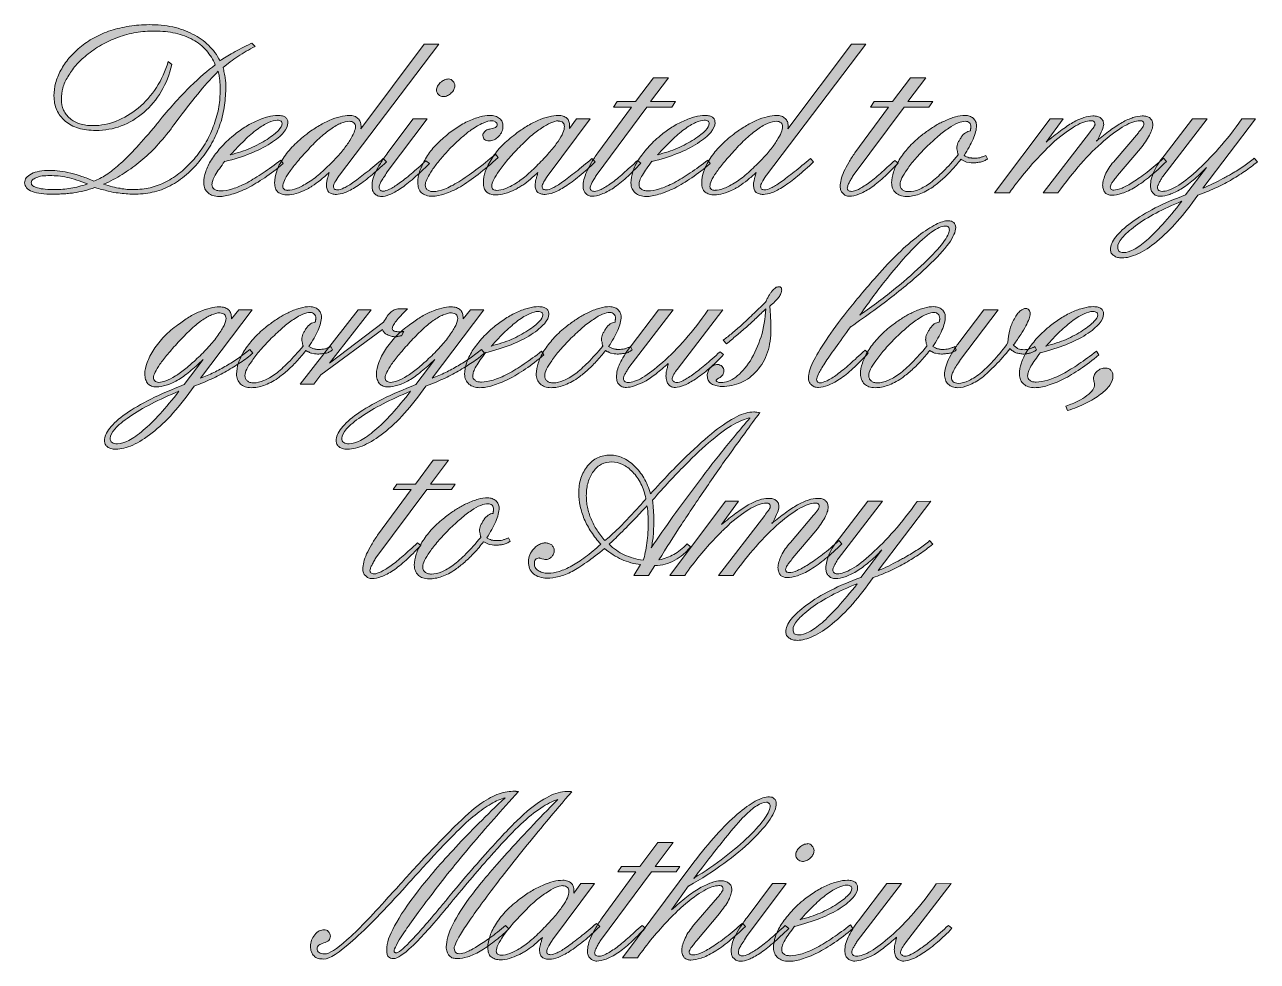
# Model space of a CAD drawing. Header units: millimetres. Extents: x 45.1 to 103.2, y -62.7 to -18.6.
import ezdxf

# ---------------------------------------------------------------- set-up
doc = ezdxf.new("R2010")
doc.units = ezdxf.units.MM
doc.header["$MEASUREMENT"] = 0
doc.layers.add('Calque 1', color=7, linetype='Continuous', lineweight=0)

# ---------------------------------------------------------------- blocks, each defined once
blk = doc.blocks.new('Block_0')
at = {"layer": 'Calque 1', "true_color": 0x1d1d1b, "transparency": 33554687}
h = blk.add_hatch(color=250, dxfattribs=at)
h.dxf.hatch_style = 2
edge = h.paths.add_edge_path()
edge.add_spline(control_points=[(53.389, -21.735), (53.085, -22.099), (52.757, -22.517), (52.405, -22.988), (52.405, -22.988), (52.153, -23.325), (52.153, -23.325), (52.081, -23.42), (52.025, -23.496), (51.985, -23.552), (51.737, -23.872), (51.491, -24.16), (51.248, -24.416), (51.004, -24.672), (50.753, -24.9), (50.498, -25.1), (50.25, -25.3), (49.988, -25.486), (49.712, -25.658), (49.436, -25.83), (49.146, -25.984), (48.842, -26.12), (48.986, -26.168), (49.124, -26.208), (49.256, -26.24), (49.388, -26.272), (49.51, -26.296), (49.622, -26.312), (49.734, -26.336), (49.842, -26.352), (49.946, -26.36), (50.05, -26.368), (50.154, -26.372), (50.258, -26.372), (50.522, -26.372), (50.78, -26.342), (51.032, -26.282), (51.284, -26.222), (51.529, -26.132), (51.769, -26.012), (52.017, -25.884), (52.251, -25.73), (52.471, -25.55), (52.691, -25.37), (52.901, -25.164), (53.101, -24.932), (53.293, -24.708), (53.465, -24.47), (53.617, -24.218), (53.769, -23.966), (53.897, -23.696), (54.001, -23.408), (54.113, -23.128), (54.195, -22.85), (54.247, -22.575), (54.299, -22.299), (54.325, -22.033), (54.325, -21.777), (54.325, -21.777), (54.325, -21.525), (54.325, -21.525), (54.325, -21.445), (54.321, -21.365), (54.313, -21.285), (54.305, -21.205), (54.295, -21.127), (54.283, -21.051), (54.271, -20.975), (54.257, -20.897), (54.241, -20.817), (54.241, -20.817), (54.241, -20.805), (54.241, -20.805), (53.977, -21.061), (53.693, -21.371), (53.389, -21.735)], knot_values=[0, 0, 0, 0, 1, 1, 1, 2, 2, 2, 3, 3, 3, 4, 4, 4, 5, 5, 5, 6, 6, 6, 7, 7, 7, 8, 8, 8, 9, 9, 9, 10, 10, 10, 11, 11, 11, 12, 12, 12, 13, 13, 13, 14, 14, 14, 15, 15, 15, 16, 16, 16, 17, 17, 17, 18, 18, 18, 19, 19, 19, 20, 20, 20, 21, 21, 21, 22, 22, 22, 23, 23, 23, 24, 24, 24, 25, 25, 25, 25], degree=3, periodic=0)
edge = h.paths.add_edge_path()
edge.add_spline(control_points=[(47.576, -25.922), (47.42, -25.87), (47.27, -25.828), (47.126, -25.796), (46.982, -25.764), (46.842, -25.742), (46.706, -25.73), (46.57, -25.718), (46.438, -25.712), (46.31, -25.712), (46.174, -25.712), (46.054, -25.718), (45.95, -25.73), (45.846, -25.742), (45.754, -25.768), (45.674, -25.808), (45.594, -25.84), (45.534, -25.876), (45.494, -25.916), (45.454, -25.956), (45.434, -26), (45.434, -26.048), (45.434, -26.104), (45.458, -26.152), (45.506, -26.192), (45.554, -26.232), (45.63, -26.264), (45.734, -26.288), (45.83, -26.32), (45.95, -26.342), (46.094, -26.354), (46.238, -26.366), (46.402, -26.372), (46.586, -26.372), (46.69, -26.372), (46.802, -26.366), (46.922, -26.354), (47.042, -26.342), (47.166, -26.328), (47.294, -26.312), (47.422, -26.288), (47.548, -26.26), (47.672, -26.228), (47.796, -26.196), (47.93, -26.156), (48.074, -26.108), (48.074, -26.108), (48.074, -26.096), (48.074, -26.096), (47.898, -26.032), (47.732, -25.974), (47.576, -25.922)], knot_values=[0, 0, 0, 0, 1, 1, 1, 2, 2, 2, 3, 3, 3, 4, 4, 4, 5, 5, 5, 6, 6, 6, 7, 7, 7, 8, 8, 8, 9, 9, 9, 10, 10, 10, 11, 11, 11, 12, 12, 12, 13, 13, 13, 14, 14, 14, 15, 15, 15, 16, 16, 16, 17, 17, 17, 17], degree=3, periodic=0)
edge = h.paths.add_edge_path()
edge.add_spline(control_points=[(54.937, -19.929), (55.177, -19.793), (55.457, -19.649), (55.777, -19.497), (55.777, -19.497), (55.825, -19.473), (55.825, -19.473), (55.825, -19.473), (55.969, -19.629), (55.969, -19.629), (55.825, -19.709), (55.687, -19.787), (55.555, -19.863), (55.423, -19.939), (55.293, -20.021), (55.165, -20.109), (55.037, -20.189), (54.917, -20.273), (54.805, -20.361), (54.805, -20.361), (54.469, -20.625), (54.469, -20.625), (54.485, -20.713), (54.503, -20.799), (54.523, -20.883), (54.543, -20.967), (54.557, -21.053), (54.565, -21.141), (54.573, -21.181), (54.579, -21.221), (54.583, -21.261), (54.587, -21.301), (54.589, -21.341), (54.589, -21.381), (54.589, -21.381), (54.589, -21.501), (54.589, -21.501), (54.589, -21.501), (54.589, -21.621), (54.589, -21.621), (54.589, -21.925), (54.565, -22.223), (54.517, -22.515), (54.469, -22.807), (54.397, -23.092), (54.301, -23.372), (54.205, -23.644), (54.085, -23.912), (53.941, -24.176), (53.797, -24.44), (53.625, -24.696), (53.425, -24.944), (53.209, -25.216), (52.981, -25.456), (52.741, -25.664), (52.501, -25.872), (52.245, -26.048), (51.973, -26.192), (51.701, -26.336), (51.421, -26.438), (51.133, -26.498), (50.845, -26.558), (50.55, -26.588), (50.246, -26.588), (50.134, -26.588), (50.018, -26.582), (49.898, -26.57), (49.778, -26.558), (49.654, -26.544), (49.526, -26.528), (49.398, -26.52), (49.242, -26.492), (49.058, -26.444), (48.874, -26.396), (48.666, -26.34), (48.434, -26.276), (48.258, -26.332), (48.086, -26.382), (47.918, -26.426), (47.75, -26.47), (47.59, -26.504), (47.438, -26.528), (47.358, -26.536), (47.276, -26.544), (47.192, -26.552), (47.108, -26.56), (47.026, -26.568), (46.946, -26.576), (46.866, -26.576), (46.784, -26.578), (46.7, -26.582), (46.616, -26.586), (46.534, -26.588), (46.454, -26.588), (46.246, -26.588), (46.062, -26.578), (45.902, -26.558), (45.742, -26.538), (45.602, -26.508), (45.482, -26.468), (45.362, -26.412), (45.272, -26.35), (45.212, -26.282), (45.152, -26.214), (45.122, -26.136), (45.122, -26.048), (45.122, -25.96), (45.148, -25.882), (45.2, -25.814), (45.252, -25.746), (45.334, -25.684), (45.446, -25.628), (45.55, -25.572), (45.676, -25.532), (45.824, -25.508), (45.972, -25.484), (46.138, -25.472), (46.322, -25.472), (46.466, -25.472), (46.618, -25.482), (46.778, -25.502), (46.938, -25.522), (47.11, -25.552), (47.294, -25.592), (47.462, -25.632), (47.636, -25.684), (47.816, -25.748), (47.996, -25.812), (48.186, -25.888), (48.386, -25.976), (48.57, -25.904), (48.762, -25.804), (48.962, -25.676), (49.162, -25.548), (49.366, -25.388), (49.574, -25.196), (49.79, -25.012), (50.032, -24.776), (50.3, -24.488), (50.568, -24.2), (50.861, -23.864), (51.182, -23.48), (51.222, -23.44), (51.267, -23.387), (51.32, -23.318), (51.372, -23.25), (51.434, -23.172), (51.506, -23.085), (52.017, -22.469), (52.489, -21.947), (52.921, -21.519), (53.353, -21.091), (53.745, -20.753), (54.097, -20.505), (53.993, -20.249), (53.853, -20.021), (53.677, -19.821), (53.501, -19.621), (53.289, -19.453), (53.041, -19.317), (52.793, -19.181), (52.519, -19.079), (52.219, -19.011), (51.919, -18.943), (51.593, -18.909), (51.241, -18.909), (50.946, -18.909), (50.654, -18.933), (50.366, -18.981), (50.078, -19.029), (49.794, -19.105), (49.514, -19.209), (49.242, -19.305), (48.982, -19.423), (48.734, -19.563), (48.486, -19.703), (48.254, -19.865), (48.038, -20.049), (47.838, -20.201), (47.668, -20.363), (47.528, -20.535), (47.388, -20.707), (47.266, -20.881), (47.162, -21.057), (47.05, -21.233), (46.97, -21.411), (46.922, -21.591), (46.874, -21.771), (46.85, -21.945), (46.85, -22.113), (46.85, -22.305), (46.884, -22.476), (46.952, -22.629), (47.02, -22.781), (47.122, -22.912), (47.258, -23.024), (47.386, -23.137), (47.54, -23.22), (47.72, -23.276), (47.9, -23.332), (48.106, -23.361), (48.338, -23.361), (48.714, -23.361), (49.08, -23.29), (49.436, -23.151), (49.792, -23.01), (50.138, -22.804), (50.474, -22.532), (50.802, -22.253), (51.086, -21.931), (51.326, -21.567), (51.566, -21.203), (51.749, -20.797), (51.877, -20.349), (51.877, -20.349), (52.057, -20.481), (52.057, -20.481), (51.945, -20.953), (51.777, -21.377), (51.553, -21.753), (51.33, -22.129), (51.054, -22.457), (50.726, -22.737), (50.398, -23.024), (50.046, -23.239), (49.67, -23.378), (49.294, -23.518), (48.894, -23.588), (48.47, -23.588), (48.166, -23.588), (47.894, -23.552), (47.654, -23.48), (47.414, -23.408), (47.206, -23.296), (47.03, -23.144), (46.854, -23), (46.722, -22.829), (46.634, -22.629), (46.546, -22.429), (46.502, -22.205), (46.502, -21.957), (46.502, -21.757), (46.528, -21.557), (46.58, -21.357), (46.632, -21.157), (46.714, -20.957), (46.826, -20.757), (46.93, -20.557), (47.058, -20.367), (47.21, -20.187), (47.362, -20.007), (47.53, -19.841), (47.714, -19.689), (47.922, -19.513), (48.148, -19.359), (48.392, -19.227), (48.636, -19.095), (48.898, -18.981), (49.178, -18.885), (49.458, -18.797), (49.748, -18.729), (50.048, -18.681), (50.348, -18.633), (50.658, -18.609), (50.978, -18.609), (51.378, -18.609), (51.749, -18.645), (52.093, -18.717), (52.437, -18.789), (52.749, -18.901), (53.029, -19.053), (53.317, -19.197), (53.569, -19.373), (53.785, -19.581), (54.001, -19.789), (54.181, -20.033), (54.325, -20.313), (54.325, -20.313), (54.325, -20.301), (54.325, -20.301), (54.493, -20.189), (54.697, -20.065), (54.937, -19.929)], knot_values=[0, 0, 0, 0, 1, 1, 1, 2, 2, 2, 3, 3, 3, 4, 4, 4, 5, 5, 5, 6, 6, 6, 7, 7, 7, 8, 8, 8, 9, 9, 9, 10, 10, 10, 11, 11, 11, 12, 12, 12, 13, 13, 13, 14, 14, 14, 15, 15, 15, 16, 16, 16, 17, 17, 17, 18, 18, 18, 19, 19, 19, 20, 20, 20, 21, 21, 21, 22, 22, 22, 23, 23, 23, 24, 24, 24, 25, 25, 25, 26, 26, 26, 27, 27, 27, 28, 28, 28, 29, 29, 29, 30, 30, 30, 31, 31, 31, 32, 32, 32, 33, 33, 33, 34, 34, 34, 35, 35, 35, 36, 36, 36, 37, 37, 37, 38, 38, 38, 39, 39, 39, 40, 40, 40, 41, 41, 41, 42, 42, 42, 43, 43, 43, 44, 44, 44, 45, 45, 45, 46, 46, 46, 47, 47, 47, 48, 48, 48, 49, 49, 49, 50, 50, 50, 51, 51, 51, 52, 52, 52, 53, 53, 53, 54, 54, 54, 55, 55, 55, 56, 56, 56, 57, 57, 57, 58, 58, 58, 59, 59, 59, 60, 60, 60, 61, 61, 61, 62, 62, 62, 63, 63, 63, 64, 64, 64, 65, 65, 65, 66, 66, 66, 67, 67, 67, 68, 68, 68, 69, 69, 69, 70, 70, 70, 71, 71, 71, 72, 72, 72, 73, 73, 73, 74, 74, 74, 75, 75, 75, 76, 76, 76, 77, 77, 77, 78, 78, 78, 79, 79, 79, 80, 80, 80, 81, 81, 81, 82, 82, 82, 83, 83, 83, 84, 84, 84, 85, 85, 85, 86, 86, 86, 87, 87, 87, 88, 88, 88, 89, 89, 89, 90, 90, 90, 91, 91, 91, 92, 92, 92, 93, 93, 93, 94, 94, 94, 94], degree=3, periodic=0)
h = blk.add_hatch(color=250, dxfattribs=at)
h.dxf.hatch_style = 2
edge = h.paths.add_edge_path()
edge.add_spline(control_points=[(57.95, -26.312), (58.11, -26.248), (58.29, -26.152), (58.49, -26.024), (58.594, -25.96), (58.696, -25.89), (58.796, -25.814), (58.896, -25.738), (58.994, -25.656), (59.09, -25.568), (59.186, -25.48), (59.284, -25.388), (59.384, -25.292), (59.484, -25.196), (59.586, -25.096), (59.69, -24.992), (59.85, -24.824), (59.992, -24.662), (60.116, -24.506), (60.24, -24.35), (60.346, -24.2), (60.434, -24.056), (60.522, -23.92), (60.588, -23.798), (60.632, -23.69), (60.676, -23.582), (60.698, -23.488), (60.698, -23.408), (60.698, -23.368), (60.692, -23.334), (60.68, -23.306), (60.668, -23.279), (60.65, -23.252), (60.626, -23.229), (60.594, -23.204), (60.56, -23.187), (60.524, -23.174), (60.488, -23.162), (60.45, -23.157), (60.41, -23.157), (60.29, -23.157), (60.158, -23.187), (60.014, -23.246), (59.87, -23.306), (59.71, -23.4), (59.534, -23.528), (59.358, -23.649), (59.176, -23.794), (58.988, -23.966), (58.8, -24.138), (58.606, -24.336), (58.406, -24.56), (58.222, -24.76), (58.06, -24.944), (57.92, -25.112), (57.78, -25.28), (57.662, -25.436), (57.566, -25.58), (57.47, -25.716), (57.398, -25.838), (57.35, -25.946), (57.302, -26.054), (57.278, -26.148), (57.278, -26.228), (57.278, -26.26), (57.284, -26.286), (57.296, -26.306), (57.308, -26.326), (57.326, -26.344), (57.35, -26.36), (57.366, -26.376), (57.388, -26.388), (57.416, -26.396), (57.444, -26.404), (57.478, -26.408), (57.518, -26.408), (57.518, -26.408), (57.506, -26.396), (57.506, -26.396), (57.642, -26.404), (57.79, -26.376), (57.95, -26.312)], knot_values=[0, 0, 0, 0, 1, 1, 1, 2, 2, 2, 3, 3, 3, 4, 4, 4, 5, 5, 5, 6, 6, 6, 7, 7, 7, 8, 8, 8, 9, 9, 9, 10, 10, 10, 11, 11, 11, 12, 12, 12, 13, 13, 13, 14, 14, 14, 15, 15, 15, 16, 16, 16, 17, 17, 17, 18, 18, 18, 19, 19, 19, 20, 20, 20, 21, 21, 21, 22, 22, 22, 23, 23, 23, 24, 24, 24, 25, 25, 25, 26, 26, 26, 27, 27, 27, 27], degree=3, periodic=0)
edge = h.paths.add_edge_path()
edge.add_spline(control_points=[(64.621, -19.521), (64.621, -19.521), (59.942, -25.688), (59.942, -25.688), (59.942, -25.688), (59.93, -25.712), (59.93, -25.712), (59.842, -25.84), (59.776, -25.946), (59.732, -26.03), (59.688, -26.114), (59.666, -26.176), (59.666, -26.216), (59.666, -26.248), (59.67, -26.274), (59.678, -26.294), (59.686, -26.314), (59.694, -26.332), (59.702, -26.348), (59.718, -26.356), (59.74, -26.364), (59.768, -26.372), (59.796, -26.38), (59.826, -26.384), (59.858, -26.384), (59.93, -26.384), (60.03, -26.354), (60.158, -26.294), (60.286, -26.234), (60.442, -26.14), (60.626, -26.012), (60.81, -25.876), (61.017, -25.718), (61.249, -25.538), (61.482, -25.358), (61.733, -25.148), (62.005, -24.908), (62.005, -24.908), (62.161, -25.064), (62.161, -25.064), (61.889, -25.32), (61.637, -25.544), (61.406, -25.736), (61.174, -25.928), (60.954, -26.092), (60.745, -26.228), (60.545, -26.356), (60.366, -26.45), (60.206, -26.51), (60.046, -26.57), (59.91, -26.6), (59.798, -26.6), (59.726, -26.6), (59.662, -26.592), (59.606, -26.576), (59.55, -26.56), (59.498, -26.536), (59.45, -26.504), (59.41, -26.464), (59.38, -26.414), (59.36, -26.354), (59.34, -26.294), (59.33, -26.228), (59.33, -26.156), (59.33, -26.124), (59.332, -26.09), (59.336, -26.054), (59.34, -26.018), (59.346, -25.984), (59.354, -25.952), (59.362, -25.912), (59.376, -25.86), (59.396, -25.796), (59.416, -25.732), (59.438, -25.656), (59.462, -25.568), (59.318, -25.696), (59.18, -25.814), (59.048, -25.922), (58.916, -26.03), (58.782, -26.128), (58.646, -26.216), (58.606, -26.24), (58.564, -26.266), (58.52, -26.294), (58.476, -26.322), (58.43, -26.348), (58.382, -26.372), (58.206, -26.452), (58.046, -26.514), (57.902, -26.558), (57.758, -26.602), (57.622, -26.624), (57.494, -26.624), (57.406, -26.624), (57.324, -26.612), (57.248, -26.588), (57.172, -26.564), (57.106, -26.532), (57.05, -26.492), (56.994, -26.444), (56.954, -26.384), (56.93, -26.312), (56.906, -26.24), (56.894, -26.16), (56.894, -26.072), (56.894, -25.888), (56.926, -25.7), (56.99, -25.508), (57.054, -25.316), (57.154, -25.116), (57.29, -24.908), (57.426, -24.7), (57.588, -24.5), (57.776, -24.308), (57.964, -24.116), (58.174, -23.932), (58.406, -23.756), (58.582, -23.62), (58.758, -23.5), (58.934, -23.397), (59.11, -23.292), (59.286, -23.2), (59.462, -23.121), (59.646, -23.04), (59.818, -22.981), (59.978, -22.941), (60.138, -22.901), (60.282, -22.881), (60.41, -22.881), (60.498, -22.881), (60.576, -22.892), (60.643, -22.916), (60.712, -22.941), (60.77, -22.977), (60.817, -23.024), (60.866, -23.065), (60.902, -23.115), (60.925, -23.174), (60.95, -23.234), (60.961, -23.305), (60.961, -23.384), (60.961, -23.384), (60.961, -23.408), (60.961, -23.408), (60.961, -23.408), (60.961, -23.444), (60.961, -23.444), (60.961, -23.444), (60.961, -23.462), (60.961, -23.462), (60.961, -23.462), (60.961, -23.48), (60.961, -23.48), (60.954, -23.488), (60.95, -23.495), (60.95, -23.498), (60.95, -23.498), (60.95, -23.505), (60.95, -23.505), (60.95, -23.505), (63.937, -19.521), (63.937, -19.521), (63.937, -19.521), (64.621, -19.521), (64.621, -19.521)], knot_values=[0, 0, 0, 0, 1, 1, 1, 2, 2, 2, 3, 3, 3, 4, 4, 4, 5, 5, 5, 6, 6, 6, 7, 7, 7, 8, 8, 8, 9, 9, 9, 10, 10, 10, 11, 11, 11, 12, 12, 12, 13, 13, 13, 14, 14, 14, 15, 15, 15, 16, 16, 16, 17, 17, 17, 18, 18, 18, 19, 19, 19, 20, 20, 20, 21, 21, 21, 22, 22, 22, 23, 23, 23, 24, 24, 24, 25, 25, 25, 26, 26, 26, 27, 27, 27, 28, 28, 28, 29, 29, 29, 30, 30, 30, 31, 31, 31, 32, 32, 32, 33, 33, 33, 34, 34, 34, 35, 35, 35, 36, 36, 36, 37, 37, 37, 38, 38, 38, 39, 39, 39, 40, 40, 40, 41, 41, 41, 42, 42, 42, 43, 43, 43, 44, 44, 44, 45, 45, 45, 46, 46, 46, 47, 47, 47, 48, 48, 48, 49, 49, 49, 50, 50, 50, 51, 51, 51, 52, 52, 52, 53, 53, 53, 54, 54, 54, 55, 55, 55, 55], degree=3, periodic=0)
h = blk.add_hatch(color=250, dxfattribs=at)
h.dxf.hatch_style = 2
edge = h.paths.add_edge_path()
edge.add_spline(control_points=[(78.062, -26.312), (78.222, -26.248), (78.401, -26.152), (78.602, -26.024), (78.706, -25.96), (78.808, -25.89), (78.908, -25.814), (79.007, -25.738), (79.106, -25.656), (79.201, -25.568), (79.297, -25.48), (79.395, -25.388), (79.495, -25.292), (79.595, -25.196), (79.697, -25.096), (79.802, -24.992), (79.961, -24.824), (80.103, -24.662), (80.227, -24.506), (80.351, -24.35), (80.457, -24.2), (80.545, -24.056), (80.633, -23.92), (80.699, -23.798), (80.743, -23.69), (80.787, -23.582), (80.809, -23.488), (80.809, -23.408), (80.809, -23.368), (80.803, -23.334), (80.791, -23.306), (80.779, -23.279), (80.761, -23.252), (80.737, -23.229), (80.705, -23.204), (80.671, -23.187), (80.635, -23.174), (80.599, -23.162), (80.561, -23.157), (80.521, -23.157), (80.401, -23.157), (80.269, -23.187), (80.125, -23.246), (79.981, -23.306), (79.821, -23.4), (79.645, -23.528), (79.469, -23.649), (79.287, -23.794), (79.099, -23.966), (78.911, -24.138), (78.717, -24.336), (78.518, -24.56), (78.334, -24.76), (78.172, -24.944), (78.031, -25.112), (77.892, -25.28), (77.774, -25.436), (77.678, -25.58), (77.581, -25.716), (77.509, -25.838), (77.462, -25.946), (77.414, -26.054), (77.39, -26.148), (77.39, -26.228), (77.39, -26.26), (77.396, -26.286), (77.408, -26.306), (77.42, -26.326), (77.437, -26.344), (77.462, -26.36), (77.478, -26.376), (77.499, -26.388), (77.528, -26.396), (77.556, -26.404), (77.59, -26.408), (77.63, -26.408), (77.63, -26.408), (77.618, -26.396), (77.618, -26.396), (77.754, -26.404), (77.902, -26.376), (78.062, -26.312)], knot_values=[0, 0, 0, 0, 1, 1, 1, 2, 2, 2, 3, 3, 3, 4, 4, 4, 5, 5, 5, 6, 6, 6, 7, 7, 7, 8, 8, 8, 9, 9, 9, 10, 10, 10, 11, 11, 11, 12, 12, 12, 13, 13, 13, 14, 14, 14, 15, 15, 15, 16, 16, 16, 17, 17, 17, 18, 18, 18, 19, 19, 19, 20, 20, 20, 21, 21, 21, 22, 22, 22, 23, 23, 23, 24, 24, 24, 25, 25, 25, 26, 26, 26, 27, 27, 27, 27], degree=3, periodic=0)
edge = h.paths.add_edge_path()
edge.add_spline(control_points=[(84.733, -19.521), (84.733, -19.521), (80.053, -25.688), (80.053, -25.688), (80.053, -25.688), (80.041, -25.712), (80.041, -25.712), (79.953, -25.84), (79.887, -25.946), (79.843, -26.03), (79.799, -26.114), (79.777, -26.176), (79.777, -26.216), (79.777, -26.248), (79.782, -26.274), (79.789, -26.294), (79.797, -26.314), (79.805, -26.332), (79.813, -26.348), (79.829, -26.356), (79.851, -26.364), (79.879, -26.372), (79.907, -26.38), (79.937, -26.384), (79.969, -26.384), (80.041, -26.384), (80.141, -26.354), (80.269, -26.294), (80.397, -26.234), (80.553, -26.14), (80.737, -26.012), (80.921, -25.876), (81.129, -25.718), (81.361, -25.538), (81.593, -25.358), (81.845, -25.148), (82.117, -24.908), (82.117, -24.908), (82.273, -25.064), (82.273, -25.064), (82.001, -25.32), (81.749, -25.544), (81.517, -25.736), (81.285, -25.928), (81.065, -26.092), (80.857, -26.228), (80.657, -26.356), (80.477, -26.45), (80.317, -26.51), (80.157, -26.57), (80.021, -26.6), (79.909, -26.6), (79.837, -26.6), (79.773, -26.592), (79.717, -26.576), (79.661, -26.56), (79.609, -26.536), (79.561, -26.504), (79.521, -26.464), (79.491, -26.414), (79.471, -26.354), (79.451, -26.294), (79.441, -26.228), (79.441, -26.156), (79.441, -26.124), (79.444, -26.09), (79.447, -26.054), (79.451, -26.018), (79.457, -25.984), (79.465, -25.952), (79.474, -25.912), (79.487, -25.86), (79.507, -25.796), (79.527, -25.732), (79.549, -25.656), (79.573, -25.568), (79.429, -25.696), (79.291, -25.814), (79.159, -25.922), (79.027, -26.03), (78.893, -26.128), (78.758, -26.216), (78.717, -26.24), (78.676, -26.266), (78.632, -26.294), (78.587, -26.322), (78.542, -26.348), (78.493, -26.372), (78.318, -26.452), (78.158, -26.514), (78.013, -26.558), (77.869, -26.602), (77.734, -26.624), (77.606, -26.624), (77.518, -26.624), (77.436, -26.612), (77.36, -26.588), (77.283, -26.564), (77.218, -26.532), (77.162, -26.492), (77.106, -26.444), (77.066, -26.384), (77.042, -26.312), (77.018, -26.24), (77.006, -26.16), (77.006, -26.072), (77.006, -25.888), (77.038, -25.7), (77.102, -25.508), (77.166, -25.316), (77.266, -25.116), (77.402, -24.908), (77.538, -24.7), (77.7, -24.5), (77.887, -24.308), (78.076, -24.116), (78.286, -23.932), (78.518, -23.756), (78.694, -23.62), (78.87, -23.5), (79.045, -23.397), (79.221, -23.292), (79.397, -23.2), (79.573, -23.121), (79.757, -23.04), (79.929, -22.981), (80.089, -22.941), (80.249, -22.901), (80.393, -22.881), (80.521, -22.881), (80.609, -22.881), (80.687, -22.892), (80.755, -22.916), (80.823, -22.941), (80.881, -22.977), (80.929, -23.024), (80.977, -23.065), (81.013, -23.115), (81.037, -23.174), (81.061, -23.234), (81.073, -23.305), (81.073, -23.384), (81.073, -23.384), (81.073, -23.408), (81.073, -23.408), (81.073, -23.408), (81.073, -23.444), (81.073, -23.444), (81.073, -23.444), (81.073, -23.462), (81.073, -23.462), (81.073, -23.462), (81.073, -23.48), (81.073, -23.48), (81.065, -23.488), (81.061, -23.495), (81.061, -23.498), (81.061, -23.498), (81.061, -23.505), (81.061, -23.505), (81.061, -23.505), (84.049, -19.521), (84.049, -19.521), (84.049, -19.521), (84.733, -19.521), (84.733, -19.521)], knot_values=[0, 0, 0, 0, 1, 1, 1, 2, 2, 2, 3, 3, 3, 4, 4, 4, 5, 5, 5, 6, 6, 6, 7, 7, 7, 8, 8, 8, 9, 9, 9, 10, 10, 10, 11, 11, 11, 12, 12, 12, 13, 13, 13, 14, 14, 14, 15, 15, 15, 16, 16, 16, 17, 17, 17, 18, 18, 18, 19, 19, 19, 20, 20, 20, 21, 21, 21, 22, 22, 22, 23, 23, 23, 24, 24, 24, 25, 25, 25, 26, 26, 26, 27, 27, 27, 28, 28, 28, 29, 29, 29, 30, 30, 30, 31, 31, 31, 32, 32, 32, 33, 33, 33, 34, 34, 34, 35, 35, 35, 36, 36, 36, 37, 37, 37, 38, 38, 38, 39, 39, 39, 40, 40, 40, 41, 41, 41, 42, 42, 42, 43, 43, 43, 44, 44, 44, 45, 45, 45, 46, 46, 46, 47, 47, 47, 48, 48, 48, 49, 49, 49, 50, 50, 50, 51, 51, 51, 52, 52, 52, 53, 53, 53, 54, 54, 54, 55, 55, 55, 55], degree=3, periodic=0)
h = blk.add_hatch(color=250, dxfattribs=at)
h.dxf.hatch_style = 2
edge = h.paths.add_edge_path()
edge.add_spline(control_points=[(65.198, -21.189), (65.23, -21.205), (65.258, -21.229), (65.281, -21.261), (65.313, -21.293), (65.337, -21.327), (65.353, -21.363), (65.369, -21.399), (65.378, -21.441), (65.378, -21.489), (65.378, -21.545), (65.363, -21.603), (65.336, -21.663), (65.307, -21.723), (65.266, -21.777), (65.209, -21.825), (65.153, -21.881), (65.094, -21.923), (65.03, -21.951), (64.966, -21.979), (64.902, -21.993), (64.838, -21.993), (64.789, -21.993), (64.748, -21.985), (64.712, -21.969), (64.676, -21.953), (64.642, -21.929), (64.61, -21.897), (64.578, -21.865), (64.554, -21.831), (64.538, -21.795), (64.522, -21.759), (64.514, -21.725), (64.514, -21.693), (64.514, -21.629), (64.53, -21.567), (64.562, -21.507), (64.594, -21.447), (64.638, -21.389), (64.694, -21.333), (64.758, -21.277), (64.822, -21.235), (64.886, -21.207), (64.95, -21.179), (65.018, -21.165), (65.09, -21.165), (65.09, -21.165), (65.09, -21.153), (65.09, -21.153), (65.13, -21.161), (65.166, -21.173), (65.198, -21.189)], knot_values=[0, 0, 0, 0, 1, 1, 1, 2, 2, 2, 3, 3, 3, 4, 4, 4, 5, 5, 5, 6, 6, 6, 7, 7, 7, 8, 8, 8, 9, 9, 9, 10, 10, 10, 11, 11, 11, 12, 12, 12, 13, 13, 13, 14, 14, 14, 15, 15, 15, 16, 16, 16, 17, 17, 17, 17], degree=3, periodic=0)
edge = h.paths.add_edge_path()
edge.add_spline(control_points=[(64.07, -23.036), (64.07, -23.036), (62.198, -25.532), (62.198, -25.532), (62.134, -25.644), (62.076, -25.736), (62.024, -25.808), (61.972, -25.88), (61.93, -25.948), (61.898, -26.012), (61.866, -26.068), (61.844, -26.116), (61.832, -26.156), (61.82, -26.196), (61.814, -26.236), (61.814, -26.276), (61.814, -26.3), (61.818, -26.322), (61.826, -26.342), (61.834, -26.362), (61.846, -26.38), (61.862, -26.396), (61.878, -26.404), (61.896, -26.414), (61.916, -26.426), (61.936, -26.438), (61.962, -26.444), (61.994, -26.444), (62.074, -26.444), (62.178, -26.414), (62.306, -26.354), (62.434, -26.294), (62.586, -26.2), (62.762, -26.072), (62.93, -25.952), (63.118, -25.804), (63.326, -25.628), (63.534, -25.452), (63.762, -25.248), (64.01, -25.016), (64.01, -25.016), (64.19, -25.148), (64.19, -25.148), (63.918, -25.412), (63.67, -25.642), (63.446, -25.838), (63.222, -26.034), (63.014, -26.196), (62.822, -26.324), (62.63, -26.452), (62.458, -26.546), (62.306, -26.606), (62.154, -26.666), (62.026, -26.696), (61.922, -26.696), (61.858, -26.696), (61.798, -26.684), (61.742, -26.66), (61.686, -26.636), (61.638, -26.6), (61.598, -26.552), (61.558, -26.52), (61.528, -26.474), (61.508, -26.414), (61.488, -26.354), (61.478, -26.284), (61.478, -26.204), (61.478, -26.092), (61.492, -25.982), (61.52, -25.874), (61.548, -25.766), (61.59, -25.656), (61.646, -25.544), (61.702, -25.424), (61.778, -25.288), (61.874, -25.136), (61.97, -24.984), (62.086, -24.816), (62.222, -24.632), (62.222, -24.632), (63.422, -23.036), (63.422, -23.036), (63.422, -23.036), (64.07, -23.036), (64.07, -23.036)], knot_values=[0, 0, 0, 0, 1, 1, 1, 2, 2, 2, 3, 3, 3, 4, 4, 4, 5, 5, 5, 6, 6, 6, 7, 7, 7, 8, 8, 8, 9, 9, 9, 10, 10, 10, 11, 11, 11, 12, 12, 12, 13, 13, 13, 14, 14, 14, 15, 15, 15, 16, 16, 16, 17, 17, 17, 18, 18, 18, 19, 19, 19, 20, 20, 20, 21, 21, 21, 22, 22, 22, 23, 23, 23, 24, 24, 24, 25, 25, 25, 26, 26, 26, 27, 27, 27, 28, 28, 28, 28], degree=3, periodic=0)
h = blk.add_hatch(color=250, dxfattribs=at)
h.dxf.hatch_style = 2
edge = h.paths.add_edge_path()
edge.add_spline(control_points=[(75.445, -21.105), (75.445, -21.105), (74.593, -22.233), (74.593, -22.233), (74.593, -22.233), (75.769, -22.233), (75.769, -22.233), (75.769, -22.233), (75.59, -22.485), (75.59, -22.485), (75.59, -22.485), (74.425, -22.485), (74.425, -22.485), (74.425, -22.485), (72.026, -25.712), (72.026, -25.712), (72.01, -25.744), (71.994, -25.774), (71.978, -25.802), (71.962, -25.83), (71.942, -25.86), (71.918, -25.892), (71.902, -25.924), (71.886, -25.954), (71.87, -25.982), (71.854, -26.01), (71.842, -26.036), (71.834, -26.06), (71.802, -26.116), (71.78, -26.164), (71.768, -26.204), (71.756, -26.244), (71.75, -26.276), (71.75, -26.3), (71.75, -26.324), (71.754, -26.344), (71.762, -26.36), (71.77, -26.376), (71.782, -26.392), (71.798, -26.408), (71.814, -26.424), (71.834, -26.436), (71.858, -26.444), (71.882, -26.452), (71.914, -26.456), (71.954, -26.456), (72.034, -26.456), (72.14, -26.424), (72.272, -26.36), (72.404, -26.296), (72.562, -26.2), (72.746, -26.072), (72.922, -25.944), (73.11, -25.79), (73.31, -25.61), (73.51, -25.43), (73.733, -25.228), (73.982, -25.004), (73.982, -25.004), (74.137, -25.124), (74.137, -25.124), (73.89, -25.388), (73.661, -25.616), (73.454, -25.808), (73.245, -26), (73.042, -26.164), (72.842, -26.3), (72.642, -26.428), (72.458, -26.524), (72.29, -26.588), (72.122, -26.652), (71.974, -26.684), (71.846, -26.684), (71.782, -26.684), (71.724, -26.672), (71.672, -26.648), (71.62, -26.624), (71.574, -26.588), (71.534, -26.54), (71.494, -26.508), (71.464, -26.464), (71.444, -26.408), (71.424, -26.352), (71.414, -26.292), (71.414, -26.228), (71.414, -26.132), (71.428, -26.024), (71.456, -25.904), (71.484, -25.784), (71.53, -25.656), (71.594, -25.52), (71.658, -25.384), (71.732, -25.242), (71.816, -25.094), (71.9, -24.946), (71.998, -24.796), (72.11, -24.644), (72.11, -24.644), (73.694, -22.485), (73.694, -22.485), (73.694, -22.485), (72.842, -22.485), (72.842, -22.485), (72.842, -22.485), (73.022, -22.233), (73.022, -22.233), (73.022, -22.233), (73.885, -22.233), (73.885, -22.233), (73.885, -22.233), (74.725, -21.105), (74.725, -21.105), (74.725, -21.105), (75.445, -21.105), (75.445, -21.105)], knot_values=[0, 0, 0, 0, 1, 1, 1, 2, 2, 2, 3, 3, 3, 4, 4, 4, 5, 5, 5, 6, 6, 6, 7, 7, 7, 8, 8, 8, 9, 9, 9, 10, 10, 10, 11, 11, 11, 12, 12, 12, 13, 13, 13, 14, 14, 14, 15, 15, 15, 16, 16, 16, 17, 17, 17, 18, 18, 18, 19, 19, 19, 20, 20, 20, 21, 21, 21, 22, 22, 22, 23, 23, 23, 24, 24, 24, 25, 25, 25, 26, 26, 26, 27, 27, 27, 28, 28, 28, 29, 29, 29, 30, 30, 30, 31, 31, 31, 32, 32, 32, 33, 33, 33, 34, 34, 34, 35, 35, 35, 36, 36, 36, 37, 37, 37, 38, 38, 38, 38], degree=3, periodic=0)
h = blk.add_hatch(color=250, dxfattribs=at)
h.dxf.hatch_style = 2
edge = h.paths.add_edge_path()
edge.add_spline(control_points=[(87.553, -21.105), (87.553, -21.105), (86.701, -22.233), (86.701, -22.233), (86.701, -22.233), (87.877, -22.233), (87.877, -22.233), (87.877, -22.233), (87.697, -22.485), (87.697, -22.485), (87.697, -22.485), (86.533, -22.485), (86.533, -22.485), (86.533, -22.485), (84.133, -25.712), (84.133, -25.712), (84.118, -25.744), (84.101, -25.774), (84.085, -25.802), (84.069, -25.83), (84.049, -25.86), (84.026, -25.892), (84.009, -25.924), (83.993, -25.954), (83.977, -25.982), (83.961, -26.01), (83.949, -26.036), (83.941, -26.06), (83.909, -26.116), (83.887, -26.164), (83.875, -26.204), (83.863, -26.244), (83.857, -26.276), (83.857, -26.3), (83.857, -26.324), (83.862, -26.344), (83.869, -26.36), (83.877, -26.376), (83.889, -26.392), (83.905, -26.408), (83.921, -26.424), (83.941, -26.436), (83.966, -26.444), (83.989, -26.452), (84.021, -26.456), (84.061, -26.456), (84.141, -26.456), (84.247, -26.424), (84.379, -26.36), (84.511, -26.296), (84.669, -26.2), (84.853, -26.072), (85.029, -25.944), (85.217, -25.79), (85.417, -25.61), (85.617, -25.43), (85.841, -25.228), (86.089, -25.004), (86.089, -25.004), (86.245, -25.124), (86.245, -25.124), (85.997, -25.388), (85.769, -25.616), (85.561, -25.808), (85.353, -26), (85.149, -26.164), (84.949, -26.3), (84.749, -26.428), (84.565, -26.524), (84.397, -26.588), (84.229, -26.652), (84.081, -26.684), (83.954, -26.684), (83.889, -26.684), (83.832, -26.672), (83.78, -26.648), (83.728, -26.624), (83.681, -26.588), (83.641, -26.54), (83.601, -26.508), (83.571, -26.464), (83.551, -26.408), (83.532, -26.352), (83.522, -26.292), (83.522, -26.228), (83.522, -26.132), (83.536, -26.024), (83.564, -25.904), (83.591, -25.784), (83.638, -25.656), (83.701, -25.52), (83.765, -25.384), (83.839, -25.242), (83.924, -25.094), (84.007, -24.946), (84.105, -24.796), (84.217, -24.644), (84.217, -24.644), (85.801, -22.485), (85.801, -22.485), (85.801, -22.485), (84.949, -22.485), (84.949, -22.485), (84.949, -22.485), (85.129, -22.233), (85.129, -22.233), (85.129, -22.233), (85.993, -22.233), (85.993, -22.233), (85.993, -22.233), (86.833, -21.105), (86.833, -21.105), (86.833, -21.105), (87.553, -21.105), (87.553, -21.105)], knot_values=[0, 0, 0, 0, 1, 1, 1, 2, 2, 2, 3, 3, 3, 4, 4, 4, 5, 5, 5, 6, 6, 6, 7, 7, 7, 8, 8, 8, 9, 9, 9, 10, 10, 10, 11, 11, 11, 12, 12, 12, 13, 13, 13, 14, 14, 14, 15, 15, 15, 16, 16, 16, 17, 17, 17, 18, 18, 18, 19, 19, 19, 20, 20, 20, 21, 21, 21, 22, 22, 22, 23, 23, 23, 24, 24, 24, 25, 25, 25, 26, 26, 26, 27, 27, 27, 28, 28, 28, 29, 29, 29, 30, 30, 30, 31, 31, 31, 32, 32, 32, 33, 33, 33, 34, 34, 34, 35, 35, 35, 36, 36, 36, 37, 37, 37, 38, 38, 38, 38], degree=3, periodic=0)
h = blk.add_hatch(color=250, dxfattribs=at)
h.dxf.hatch_style = 2
edge = h.paths.add_edge_path()
edge.add_spline(control_points=[(55.754, -24.422), (56.034, -24.298), (56.294, -24.16), (56.534, -24.008), (56.774, -23.848), (56.952, -23.708), (57.068, -23.588), (57.184, -23.469), (57.242, -23.361), (57.242, -23.264), (57.242, -23.24), (57.238, -23.219), (57.23, -23.198), (57.222, -23.178), (57.21, -23.164), (57.194, -23.157), (57.17, -23.141), (57.144, -23.128), (57.116, -23.121), (57.088, -23.112), (57.054, -23.108), (57.014, -23.108), (56.902, -23.108), (56.766, -23.144), (56.606, -23.216), (56.446, -23.289), (56.266, -23.397), (56.066, -23.541), (55.874, -23.684), (55.674, -23.856), (55.466, -24.056), (55.258, -24.256), (55.042, -24.484), (54.818, -24.74), (54.818, -24.74), (54.806, -24.728), (54.806, -24.728), (55.158, -24.648), (55.474, -24.546), (55.754, -24.422)], knot_values=[0, 0, 0, 0, 1, 1, 1, 2, 2, 2, 3, 3, 3, 4, 4, 4, 5, 5, 5, 6, 6, 6, 7, 7, 7, 8, 8, 8, 9, 9, 9, 10, 10, 10, 11, 11, 11, 12, 12, 12, 13, 13, 13, 13], degree=3, periodic=0)
edge = h.paths.add_edge_path()
edge.add_spline(control_points=[(54.296, -25.388), (54.22, -25.492), (54.154, -25.592), (54.098, -25.688), (54.042, -25.784), (54.002, -25.868), (53.978, -25.94), (53.954, -26.012), (53.942, -26.076), (53.942, -26.132), (53.942, -26.18), (53.95, -26.222), (53.966, -26.258), (53.982, -26.294), (54.01, -26.324), (54.05, -26.348), (54.082, -26.38), (54.124, -26.402), (54.176, -26.414), (54.228, -26.426), (54.286, -26.432), (54.35, -26.432), (54.51, -26.432), (54.694, -26.4), (54.902, -26.336), (55.11, -26.272), (55.342, -26.176), (55.598, -26.048), (55.838, -25.912), (56.09, -25.756), (56.354, -25.58), (56.618, -25.404), (56.894, -25.204), (57.182, -24.98), (57.182, -24.98), (57.29, -25.148), (57.29, -25.148), (56.994, -25.404), (56.706, -25.626), (56.426, -25.814), (56.146, -26.002), (55.878, -26.164), (55.622, -26.3), (55.35, -26.428), (55.102, -26.526), (54.878, -26.594), (54.654, -26.662), (54.454, -26.696), (54.278, -26.696), (54.166, -26.696), (54.068, -26.682), (53.984, -26.654), (53.9, -26.626), (53.826, -26.584), (53.762, -26.528), (53.698, -26.472), (53.648, -26.406), (53.612, -26.33), (53.576, -26.254), (53.558, -26.164), (53.558, -26.06), (53.558, -25.884), (53.588, -25.706), (53.648, -25.526), (53.708, -25.346), (53.798, -25.16), (53.918, -24.968), (54.038, -24.784), (54.182, -24.596), (54.35, -24.404), (54.518, -24.212), (54.718, -24.02), (54.95, -23.828), (55.126, -23.684), (55.304, -23.554), (55.484, -23.438), (55.664, -23.322), (55.846, -23.224), (56.03, -23.144), (56.222, -23.056), (56.402, -22.991), (56.57, -22.947), (56.738, -22.902), (56.894, -22.881), (57.038, -22.881), (57.126, -22.881), (57.2, -22.889), (57.26, -22.905), (57.32, -22.921), (57.366, -22.941), (57.398, -22.964), (57.438, -22.997), (57.468, -23.033), (57.488, -23.072), (57.508, -23.112), (57.518, -23.164), (57.518, -23.229), (57.518, -23.372), (57.45, -23.524), (57.314, -23.684), (57.178, -23.844), (56.97, -24.016), (56.69, -24.2), (56.41, -24.376), (56.094, -24.534), (55.742, -24.674), (55.39, -24.814), (54.994, -24.94), (54.554, -25.052), (54.554, -25.052), (54.542, -25.04), (54.542, -25.04), (54.454, -25.168), (54.372, -25.284), (54.296, -25.388)], knot_values=[0, 0, 0, 0, 1, 1, 1, 2, 2, 2, 3, 3, 3, 4, 4, 4, 5, 5, 5, 6, 6, 6, 7, 7, 7, 8, 8, 8, 9, 9, 9, 10, 10, 10, 11, 11, 11, 12, 12, 12, 13, 13, 13, 14, 14, 14, 15, 15, 15, 16, 16, 16, 17, 17, 17, 18, 18, 18, 19, 19, 19, 20, 20, 20, 21, 21, 21, 22, 22, 22, 23, 23, 23, 24, 24, 24, 25, 25, 25, 26, 26, 26, 27, 27, 27, 28, 28, 28, 29, 29, 29, 30, 30, 30, 31, 31, 31, 32, 32, 32, 33, 33, 33, 34, 34, 34, 35, 35, 35, 36, 36, 36, 37, 37, 37, 38, 38, 38, 38], degree=3, periodic=0)
h = blk.add_hatch(color=250, dxfattribs=at)
h.dxf.hatch_style = 2
edge = h.paths.add_edge_path()
edge.add_spline(control_points=[(67.417, -24.86), (67.09, -25.164), (66.776, -25.43), (66.476, -25.658), (66.176, -25.886), (65.898, -26.08), (65.642, -26.24), (65.37, -26.392), (65.126, -26.504), (64.91, -26.576), (64.694, -26.648), (64.498, -26.684), (64.322, -26.684), (64.21, -26.684), (64.11, -26.67), (64.022, -26.642), (63.934, -26.614), (63.862, -26.576), (63.806, -26.528), (63.742, -26.464), (63.698, -26.392), (63.674, -26.312), (63.65, -26.232), (63.638, -26.14), (63.638, -26.036), (63.638, -25.876), (63.664, -25.71), (63.716, -25.538), (63.768, -25.366), (63.85, -25.184), (63.962, -24.992), (64.066, -24.792), (64.194, -24.604), (64.346, -24.428), (64.498, -24.252), (64.666, -24.088), (64.85, -23.936), (65.026, -23.776), (65.208, -23.632), (65.396, -23.505), (65.584, -23.377), (65.778, -23.264), (65.978, -23.168), (66.186, -23.072), (66.376, -23), (66.548, -22.952), (66.72, -22.905), (66.874, -22.881), (67.01, -22.881), (67.105, -22.881), (67.193, -22.892), (67.274, -22.916), (67.354, -22.941), (67.422, -22.977), (67.478, -23.024), (67.541, -23.072), (67.586, -23.126), (67.609, -23.187), (67.633, -23.246), (67.645, -23.312), (67.645, -23.384), (67.645, -23.472), (67.629, -23.556), (67.597, -23.636), (67.566, -23.716), (67.514, -23.792), (67.442, -23.864), (67.377, -23.936), (67.308, -23.99), (67.232, -24.026), (67.156, -24.062), (67.074, -24.08), (66.986, -24.08), (66.946, -24.08), (66.908, -24.076), (66.872, -24.068), (66.836, -24.06), (66.806, -24.044), (66.782, -24.02), (66.758, -23.996), (66.738, -23.968), (66.722, -23.936), (66.706, -23.904), (66.698, -23.868), (66.698, -23.828), (66.698, -23.796), (66.704, -23.766), (66.716, -23.738), (66.728, -23.71), (66.746, -23.684), (66.77, -23.66), (66.786, -23.636), (66.808, -23.613), (66.836, -23.588), (66.864, -23.564), (66.894, -23.548), (66.926, -23.541), (66.941, -23.541), (66.962, -23.538), (66.986, -23.534), (67.01, -23.531), (67.038, -23.524), (67.069, -23.516), (67.166, -23.5), (67.239, -23.476), (67.291, -23.444), (67.344, -23.413), (67.37, -23.372), (67.37, -23.325), (67.37, -23.3), (67.364, -23.276), (67.351, -23.252), (67.34, -23.229), (67.321, -23.208), (67.298, -23.193), (67.282, -23.177), (67.259, -23.162), (67.232, -23.151), (67.203, -23.138), (67.17, -23.132), (67.13, -23.132), (67.01, -23.132), (66.868, -23.168), (66.704, -23.24), (66.54, -23.312), (66.354, -23.42), (66.146, -23.564), (66.01, -23.66), (65.876, -23.766), (65.744, -23.882), (65.612, -23.998), (65.478, -24.12), (65.342, -24.248), (65.342, -24.248), (65.132, -24.458), (65.132, -24.458), (65.064, -24.526), (64.998, -24.6), (64.934, -24.68), (64.79, -24.832), (64.66, -24.982), (64.544, -25.13), (64.428, -25.278), (64.33, -25.42), (64.25, -25.556), (64.162, -25.692), (64.096, -25.808), (64.052, -25.904), (64.008, -26), (63.986, -26.08), (63.986, -26.144), (63.986, -26.2), (63.994, -26.248), (64.01, -26.288), (64.026, -26.328), (64.054, -26.36), (64.094, -26.384), (64.126, -26.408), (64.166, -26.428), (64.214, -26.444), (64.262, -26.46), (64.318, -26.468), (64.382, -26.468), (64.518, -26.468), (64.686, -26.428), (64.886, -26.348), (65.086, -26.268), (65.314, -26.152), (65.57, -26), (65.818, -25.84), (66.086, -25.654), (66.374, -25.442), (66.662, -25.23), (66.966, -24.988), (67.285, -24.716), (67.285, -24.716), (67.285, -24.704), (67.285, -24.704), (67.285, -24.704), (67.417, -24.86), (67.417, -24.86)], knot_values=[0, 0, 0, 0, 1, 1, 1, 2, 2, 2, 3, 3, 3, 4, 4, 4, 5, 5, 5, 6, 6, 6, 7, 7, 7, 8, 8, 8, 9, 9, 9, 10, 10, 10, 11, 11, 11, 12, 12, 12, 13, 13, 13, 14, 14, 14, 15, 15, 15, 16, 16, 16, 17, 17, 17, 18, 18, 18, 19, 19, 19, 20, 20, 20, 21, 21, 21, 22, 22, 22, 23, 23, 23, 24, 24, 24, 25, 25, 25, 26, 26, 26, 27, 27, 27, 28, 28, 28, 29, 29, 29, 30, 30, 30, 31, 31, 31, 32, 32, 32, 33, 33, 33, 34, 34, 34, 35, 35, 35, 36, 36, 36, 37, 37, 37, 38, 38, 38, 39, 39, 39, 40, 40, 40, 41, 41, 41, 42, 42, 42, 43, 43, 43, 44, 44, 44, 45, 45, 45, 46, 46, 46, 47, 47, 47, 48, 48, 48, 49, 49, 49, 50, 50, 50, 51, 51, 51, 52, 52, 52, 53, 53, 53, 54, 54, 54, 55, 55, 55, 56, 56, 56, 57, 57, 57, 58, 58, 58, 59, 59, 59, 60, 60, 60, 60], degree=3, periodic=0)
h = blk.add_hatch(color=250, dxfattribs=at)
h.dxf.hatch_style = 2
edge = h.paths.add_edge_path()
edge.add_spline(control_points=[(69.895, -23.229), (69.764, -23.285), (69.617, -23.368), (69.457, -23.48), (69.289, -23.584), (69.119, -23.712), (68.948, -23.864), (68.776, -24.016), (68.602, -24.184), (68.426, -24.368), (68.218, -24.576), (68.034, -24.774), (67.874, -24.962), (67.714, -25.15), (67.578, -25.324), (67.466, -25.484), (67.354, -25.644), (67.268, -25.784), (67.208, -25.904), (67.148, -26.024), (67.118, -26.128), (67.118, -26.216), (67.118, -26.248), (67.124, -26.276), (67.136, -26.3), (67.148, -26.324), (67.162, -26.344), (67.178, -26.36), (67.202, -26.376), (67.228, -26.388), (67.256, -26.396), (67.284, -26.404), (67.318, -26.408), (67.358, -26.408), (67.478, -26.408), (67.612, -26.38), (67.76, -26.324), (67.908, -26.268), (68.074, -26.184), (68.258, -26.072), (68.434, -25.96), (68.614, -25.824), (68.798, -25.664), (68.981, -25.504), (69.17, -25.324), (69.361, -25.124), (69.554, -24.932), (69.721, -24.752), (69.866, -24.584), (70.01, -24.416), (70.133, -24.256), (70.237, -24.104), (70.341, -23.952), (70.417, -23.818), (70.465, -23.702), (70.513, -23.587), (70.537, -23.488), (70.537, -23.408), (70.537, -23.368), (70.531, -23.332), (70.519, -23.3), (70.507, -23.269), (70.489, -23.24), (70.465, -23.216), (70.441, -23.193), (70.411, -23.174), (70.375, -23.162), (70.339, -23.151), (70.297, -23.144), (70.249, -23.144), (70.249, -23.144), (70.249, -23.132), (70.249, -23.132), (70.145, -23.141), (70.027, -23.172), (69.895, -23.229)], knot_values=[0, 0, 0, 0, 1, 1, 1, 2, 2, 2, 3, 3, 3, 4, 4, 4, 5, 5, 5, 6, 6, 6, 7, 7, 7, 8, 8, 8, 9, 9, 9, 10, 10, 10, 11, 11, 11, 12, 12, 12, 13, 13, 13, 14, 14, 14, 15, 15, 15, 16, 16, 16, 17, 17, 17, 18, 18, 18, 19, 19, 19, 20, 20, 20, 21, 21, 21, 22, 22, 22, 23, 23, 23, 24, 24, 24, 25, 25, 25, 25], degree=3, periodic=0)
edge = h.paths.add_edge_path()
edge.add_spline(control_points=[(71.101, -23.036), (71.101, -23.036), (71.749, -23.036), (71.749, -23.036), (71.749, -23.036), (69.769, -25.688), (69.769, -25.688), (69.769, -25.688), (69.757, -25.712), (69.757, -25.712), (69.669, -25.84), (69.604, -25.946), (69.56, -26.03), (69.515, -26.114), (69.493, -26.176), (69.493, -26.216), (69.493, -26.248), (69.498, -26.274), (69.505, -26.294), (69.513, -26.314), (69.522, -26.332), (69.529, -26.348), (69.545, -26.356), (69.568, -26.364), (69.595, -26.372), (69.623, -26.38), (69.653, -26.384), (69.685, -26.384), (69.757, -26.384), (69.857, -26.354), (69.985, -26.294), (70.113, -26.234), (70.269, -26.14), (70.453, -26.012), (70.637, -25.876), (70.845, -25.718), (71.077, -25.538), (71.309, -25.358), (71.561, -25.148), (71.833, -24.908), (71.833, -24.908), (71.989, -25.064), (71.989, -25.064), (71.725, -25.32), (71.475, -25.544), (71.239, -25.736), (71.003, -25.928), (70.781, -26.092), (70.573, -26.228), (70.373, -26.356), (70.193, -26.45), (70.033, -26.51), (69.873, -26.57), (69.738, -26.6), (69.626, -26.6), (69.554, -26.6), (69.489, -26.592), (69.433, -26.576), (69.378, -26.56), (69.325, -26.536), (69.278, -26.504), (69.237, -26.464), (69.207, -26.414), (69.188, -26.354), (69.168, -26.294), (69.158, -26.228), (69.158, -26.156), (69.158, -26.116), (69.161, -26.076), (69.17, -26.036), (69.178, -25.996), (69.186, -25.952), (69.194, -25.904), (69.21, -25.856), (69.226, -25.804), (69.242, -25.748), (69.257, -25.692), (69.273, -25.632), (69.289, -25.568), (69.17, -25.68), (69.052, -25.786), (68.935, -25.886), (68.82, -25.986), (68.702, -26.076), (68.582, -26.156), (68.518, -26.196), (68.456, -26.234), (68.396, -26.27), (68.336, -26.306), (68.278, -26.34), (68.222, -26.372), (68.046, -26.452), (67.884, -26.514), (67.736, -26.558), (67.588, -26.602), (67.45, -26.624), (67.322, -26.624), (67.226, -26.624), (67.142, -26.612), (67.07, -26.588), (66.998, -26.564), (66.934, -26.532), (66.878, -26.492), (66.822, -26.436), (66.782, -26.372), (66.758, -26.3), (66.734, -26.228), (66.722, -26.144), (66.722, -26.048), (66.722, -25.872), (66.756, -25.688), (66.824, -25.496), (66.892, -25.304), (66.994, -25.104), (67.13, -24.896), (67.258, -24.688), (67.416, -24.49), (67.604, -24.302), (67.792, -24.114), (68.002, -23.932), (68.234, -23.756), (68.41, -23.62), (68.584, -23.5), (68.755, -23.397), (68.928, -23.292), (69.106, -23.2), (69.289, -23.121), (69.473, -23.04), (69.646, -22.981), (69.805, -22.941), (69.965, -22.901), (70.113, -22.881), (70.249, -22.881), (70.337, -22.881), (70.415, -22.892), (70.483, -22.916), (70.551, -22.941), (70.605, -22.973), (70.645, -23.013), (70.693, -23.053), (70.727, -23.102), (70.747, -23.162), (70.767, -23.223), (70.777, -23.296), (70.777, -23.384), (70.777, -23.384), (70.777, -23.492), (70.777, -23.492), (70.777, -23.492), (71.101, -23.036), (71.101, -23.036)], knot_values=[0, 0, 0, 0, 1, 1, 1, 2, 2, 2, 3, 3, 3, 4, 4, 4, 5, 5, 5, 6, 6, 6, 7, 7, 7, 8, 8, 8, 9, 9, 9, 10, 10, 10, 11, 11, 11, 12, 12, 12, 13, 13, 13, 14, 14, 14, 15, 15, 15, 16, 16, 16, 17, 17, 17, 18, 18, 18, 19, 19, 19, 20, 20, 20, 21, 21, 21, 22, 22, 22, 23, 23, 23, 24, 24, 24, 25, 25, 25, 26, 26, 26, 27, 27, 27, 28, 28, 28, 29, 29, 29, 30, 30, 30, 31, 31, 31, 32, 32, 32, 33, 33, 33, 34, 34, 34, 35, 35, 35, 36, 36, 36, 37, 37, 37, 38, 38, 38, 39, 39, 39, 40, 40, 40, 41, 41, 41, 42, 42, 42, 43, 43, 43, 44, 44, 44, 45, 45, 45, 46, 46, 46, 47, 47, 47, 48, 48, 48, 49, 49, 49, 50, 50, 50, 50], degree=3, periodic=0)
h = blk.add_hatch(color=250, dxfattribs=at)
h.dxf.hatch_style = 2
edge = h.paths.add_edge_path()
edge.add_spline(control_points=[(75.865, -24.422), (76.146, -24.298), (76.405, -24.16), (76.645, -24.008), (76.885, -23.848), (77.063, -23.708), (77.179, -23.588), (77.295, -23.469), (77.353, -23.361), (77.353, -23.264), (77.353, -23.24), (77.349, -23.219), (77.341, -23.198), (77.333, -23.178), (77.321, -23.164), (77.305, -23.157), (77.281, -23.141), (77.255, -23.128), (77.227, -23.121), (77.199, -23.112), (77.165, -23.108), (77.125, -23.108), (77.013, -23.108), (76.877, -23.144), (76.717, -23.216), (76.557, -23.289), (76.377, -23.397), (76.178, -23.541), (75.985, -23.684), (75.786, -23.856), (75.577, -24.056), (75.37, -24.256), (75.154, -24.484), (74.929, -24.74), (74.929, -24.74), (74.918, -24.728), (74.918, -24.728), (75.269, -24.648), (75.585, -24.546), (75.865, -24.422)], knot_values=[0, 0, 0, 0, 1, 1, 1, 2, 2, 2, 3, 3, 3, 4, 4, 4, 5, 5, 5, 6, 6, 6, 7, 7, 7, 8, 8, 8, 9, 9, 9, 10, 10, 10, 11, 11, 11, 12, 12, 12, 13, 13, 13, 13], degree=3, periodic=0)
edge = h.paths.add_edge_path()
edge.add_spline(control_points=[(74.408, -25.388), (74.332, -25.492), (74.266, -25.592), (74.21, -25.688), (74.154, -25.784), (74.114, -25.868), (74.09, -25.94), (74.066, -26.012), (74.054, -26.076), (74.054, -26.132), (74.054, -26.18), (74.062, -26.222), (74.078, -26.258), (74.094, -26.294), (74.122, -26.324), (74.162, -26.348), (74.194, -26.38), (74.236, -26.402), (74.288, -26.414), (74.34, -26.426), (74.398, -26.432), (74.462, -26.432), (74.622, -26.432), (74.806, -26.4), (75.014, -26.336), (75.221, -26.272), (75.453, -26.176), (75.709, -26.048), (75.95, -25.912), (76.201, -25.756), (76.465, -25.58), (76.73, -25.404), (77.005, -25.204), (77.293, -24.98), (77.293, -24.98), (77.401, -25.148), (77.401, -25.148), (77.105, -25.404), (76.817, -25.626), (76.537, -25.814), (76.258, -26.002), (75.99, -26.164), (75.734, -26.3), (75.462, -26.428), (75.213, -26.526), (74.99, -26.594), (74.765, -26.662), (74.566, -26.696), (74.39, -26.696), (74.278, -26.696), (74.18, -26.682), (74.096, -26.654), (74.012, -26.626), (73.938, -26.584), (73.874, -26.528), (73.81, -26.472), (73.76, -26.406), (73.724, -26.33), (73.688, -26.254), (73.67, -26.164), (73.67, -26.06), (73.67, -25.884), (73.7, -25.706), (73.76, -25.526), (73.82, -25.346), (73.91, -25.16), (74.03, -24.968), (74.15, -24.784), (74.294, -24.596), (74.462, -24.404), (74.63, -24.212), (74.83, -24.02), (75.062, -23.828), (75.237, -23.684), (75.416, -23.554), (75.595, -23.438), (75.776, -23.322), (75.957, -23.224), (76.141, -23.144), (76.333, -23.056), (76.514, -22.991), (76.681, -22.947), (76.849, -22.902), (77.005, -22.881), (77.149, -22.881), (77.237, -22.881), (77.311, -22.889), (77.371, -22.905), (77.431, -22.921), (77.477, -22.941), (77.509, -22.964), (77.549, -22.997), (77.579, -23.033), (77.599, -23.072), (77.619, -23.112), (77.629, -23.164), (77.629, -23.229), (77.629, -23.372), (77.561, -23.524), (77.425, -23.684), (77.289, -23.844), (77.081, -24.016), (76.802, -24.2), (76.521, -24.376), (76.206, -24.534), (75.853, -24.674), (75.502, -24.814), (75.105, -24.94), (74.666, -25.052), (74.666, -25.052), (74.653, -25.04), (74.653, -25.04), (74.566, -25.168), (74.484, -25.284), (74.408, -25.388)], knot_values=[0, 0, 0, 0, 1, 1, 1, 2, 2, 2, 3, 3, 3, 4, 4, 4, 5, 5, 5, 6, 6, 6, 7, 7, 7, 8, 8, 8, 9, 9, 9, 10, 10, 10, 11, 11, 11, 12, 12, 12, 13, 13, 13, 14, 14, 14, 15, 15, 15, 16, 16, 16, 17, 17, 17, 18, 18, 18, 19, 19, 19, 20, 20, 20, 21, 21, 21, 22, 22, 22, 23, 23, 23, 24, 24, 24, 25, 25, 25, 26, 26, 26, 27, 27, 27, 28, 28, 28, 29, 29, 29, 30, 30, 30, 31, 31, 31, 32, 32, 32, 33, 33, 33, 34, 34, 34, 35, 35, 35, 36, 36, 36, 37, 37, 37, 38, 38, 38, 38], degree=3, periodic=0)
h = blk.add_hatch(color=250, dxfattribs=at)
h.dxf.hatch_style = 2
edge = h.paths.add_edge_path()
edge.add_spline(control_points=[(89.653, -23.594), (89.653, -23.59), (89.657, -23.584), (89.665, -23.577), (89.665, -23.577), (89.665, -23.558), (89.665, -23.558), (89.665, -23.558), (89.665, -23.541), (89.665, -23.541), (89.665, -23.541), (89.665, -23.516), (89.665, -23.516), (89.665, -23.508), (89.669, -23.496), (89.677, -23.48), (89.677, -23.48), (89.677, -23.456), (89.677, -23.456), (89.677, -23.456), (89.677, -23.433), (89.677, -23.433), (89.677, -23.393), (89.671, -23.354), (89.659, -23.318), (89.647, -23.282), (89.629, -23.252), (89.605, -23.229), (89.581, -23.204), (89.553, -23.187), (89.521, -23.174), (89.489, -23.162), (89.453, -23.157), (89.413, -23.157), (89.317, -23.157), (89.203, -23.183), (89.071, -23.234), (88.939, -23.286), (88.793, -23.368), (88.633, -23.48), (88.465, -23.584), (88.297, -23.712), (88.129, -23.864), (87.961, -24.016), (87.777, -24.184), (87.577, -24.368), (87.385, -24.568), (87.213, -24.754), (87.061, -24.926), (86.909, -25.098), (86.781, -25.264), (86.677, -25.424), (86.565, -25.576), (86.481, -25.71), (86.425, -25.826), (86.369, -25.942), (86.341, -26.04), (86.341, -26.12), (86.341, -26.176), (86.349, -26.224), (86.365, -26.264), (86.381, -26.304), (86.409, -26.34), (86.449, -26.372), (86.481, -26.404), (86.523, -26.428), (86.575, -26.444), (86.627, -26.46), (86.685, -26.468), (86.749, -26.468), (86.901, -26.468), (87.063, -26.432), (87.235, -26.36), (87.407, -26.288), (87.589, -26.184), (87.781, -26.048), (87.965, -25.904), (88.165, -25.724), (88.381, -25.508), (88.597, -25.292), (88.829, -25.036), (89.077, -24.74), (89.077, -24.732), (89.075, -24.722), (89.071, -24.71), (89.067, -24.698), (89.065, -24.688), (89.065, -24.68), (89.057, -24.664), (89.051, -24.644), (89.047, -24.62), (89.043, -24.596), (89.041, -24.576), (89.041, -24.56), (89.033, -24.536), (89.027, -24.514), (89.023, -24.494), (89.019, -24.474), (89.017, -24.456), (89.017, -24.44), (89.017, -24.392), (89.021, -24.346), (89.029, -24.302), (89.037, -24.258), (89.049, -24.216), (89.065, -24.176), (89.089, -24.136), (89.113, -24.094), (89.137, -24.05), (89.161, -24.006), (89.189, -23.96), (89.221, -23.912), (89.285, -23.816), (89.353, -23.744), (89.425, -23.696), (89.497, -23.649), (89.573, -23.62), (89.653, -23.613), (89.653, -23.613), (89.653, -23.6), (89.653, -23.6), (89.653, -23.6), (89.653, -23.594), (89.653, -23.594)], knot_values=[0, 0, 0, 0, 1, 1, 1, 2, 2, 2, 3, 3, 3, 4, 4, 4, 5, 5, 5, 6, 6, 6, 7, 7, 7, 8, 8, 8, 9, 9, 9, 10, 10, 10, 11, 11, 11, 12, 12, 12, 13, 13, 13, 14, 14, 14, 15, 15, 15, 16, 16, 16, 17, 17, 17, 18, 18, 18, 19, 19, 19, 20, 20, 20, 21, 21, 21, 22, 22, 22, 23, 23, 23, 24, 24, 24, 25, 25, 25, 26, 26, 26, 27, 27, 27, 28, 28, 28, 29, 29, 29, 30, 30, 30, 31, 31, 31, 32, 32, 32, 33, 33, 33, 34, 34, 34, 35, 35, 35, 36, 36, 36, 37, 37, 37, 38, 38, 38, 39, 39, 39, 40, 40, 40, 41, 41, 41, 41], degree=3, periodic=0)
edge = h.paths.add_edge_path()
edge.add_spline(control_points=[(89.473, -24.824), (89.513, -24.84), (89.549, -24.856), (89.581, -24.872), (89.605, -24.872), (89.627, -24.874), (89.647, -24.878), (89.667, -24.882), (89.685, -24.884), (89.701, -24.884), (89.717, -24.892), (89.735, -24.896), (89.755, -24.896), (89.755, -24.896), (89.821, -24.896), (89.821, -24.896), (89.869, -24.896), (89.917, -24.894), (89.965, -24.89), (90.013, -24.886), (90.057, -24.88), (90.097, -24.872), (90.137, -24.856), (90.181, -24.84), (90.229, -24.824), (90.277, -24.808), (90.329, -24.788), (90.385, -24.764), (90.385, -24.764), (90.457, -24.92), (90.457, -24.92), (90.409, -24.96), (90.359, -24.992), (90.307, -25.016), (90.255, -25.04), (90.197, -25.06), (90.133, -25.076), (90.077, -25.084), (90.019, -25.092), (89.959, -25.1), (89.899, -25.108), (89.833, -25.112), (89.761, -25.112), (89.713, -25.112), (89.665, -25.108), (89.617, -25.1), (89.617, -25.1), (89.473, -25.076), (89.473, -25.076), (89.449, -25.068), (89.427, -25.06), (89.407, -25.052), (89.387, -25.044), (89.365, -25.032), (89.341, -25.016), (89.317, -25.008), (89.295, -24.998), (89.275, -24.986), (89.255, -24.974), (89.233, -24.96), (89.209, -24.944), (89.065, -25.128), (88.919, -25.3), (88.771, -25.46), (88.623, -25.62), (88.473, -25.768), (88.321, -25.904), (88.249, -25.968), (88.175, -26.028), (88.099, -26.084), (88.023, -26.14), (87.953, -26.196), (87.889, -26.252), (87.657, -26.404), (87.439, -26.516), (87.235, -26.588), (87.031, -26.66), (86.833, -26.696), (86.641, -26.696), (86.529, -26.696), (86.431, -26.68), (86.347, -26.648), (86.263, -26.616), (86.193, -26.576), (86.137, -26.528), (86.073, -26.464), (86.025, -26.392), (85.993, -26.312), (85.961, -26.232), (85.945, -26.144), (85.945, -26.048), (85.945, -25.888), (85.975, -25.718), (86.035, -25.538), (86.095, -25.358), (86.185, -25.168), (86.305, -24.968), (86.433, -24.768), (86.579, -24.576), (86.743, -24.392), (86.907, -24.208), (87.093, -24.032), (87.301, -23.864), (87.461, -23.736), (87.615, -23.623), (87.763, -23.522), (87.911, -23.423), (88.057, -23.332), (88.201, -23.252), (88.241, -23.236), (88.279, -23.219), (88.315, -23.198), (88.351, -23.178), (88.389, -23.161), (88.429, -23.144), (88.613, -23.056), (88.785, -22.991), (88.945, -22.947), (89.105, -22.902), (89.257, -22.881), (89.401, -22.881), (89.481, -22.881), (89.553, -22.892), (89.617, -22.916), (89.681, -22.941), (89.737, -22.973), (89.785, -23.013), (89.833, -23.06), (89.871, -23.112), (89.899, -23.168), (89.927, -23.224), (89.941, -23.289), (89.941, -23.361), (89.941, -23.449), (89.927, -23.546), (89.899, -23.654), (89.871, -23.762), (89.833, -23.876), (89.785, -23.996), (89.729, -24.116), (89.665, -24.24), (89.593, -24.368), (89.521, -24.496), (89.441, -24.628), (89.353, -24.764), (89.353, -24.764), (89.353, -24.752), (89.353, -24.752), (89.393, -24.784), (89.433, -24.808), (89.473, -24.824)], knot_values=[0, 0, 0, 0, 1, 1, 1, 2, 2, 2, 3, 3, 3, 4, 4, 4, 5, 5, 5, 6, 6, 6, 7, 7, 7, 8, 8, 8, 9, 9, 9, 10, 10, 10, 11, 11, 11, 12, 12, 12, 13, 13, 13, 14, 14, 14, 15, 15, 15, 16, 16, 16, 17, 17, 17, 18, 18, 18, 19, 19, 19, 20, 20, 20, 21, 21, 21, 22, 22, 22, 23, 23, 23, 24, 24, 24, 25, 25, 25, 26, 26, 26, 27, 27, 27, 28, 28, 28, 29, 29, 29, 30, 30, 30, 31, 31, 31, 32, 32, 32, 33, 33, 33, 34, 34, 34, 35, 35, 35, 36, 36, 36, 37, 37, 37, 38, 38, 38, 39, 39, 39, 40, 40, 40, 41, 41, 41, 42, 42, 42, 43, 43, 43, 44, 44, 44, 45, 45, 45, 46, 46, 46, 47, 47, 47, 48, 48, 48, 49, 49, 49, 50, 50, 50, 50], degree=3, periodic=0)
h = blk.add_hatch(color=250, dxfattribs=at)
h.dxf.hatch_style = 2
edge = h.paths.add_edge_path()
edge.add_spline(control_points=[(96.229, -23.588), (96.429, -23.444), (96.617, -23.321), (96.793, -23.216), (96.977, -23.112), (97.149, -23.034), (97.309, -22.983), (97.469, -22.931), (97.613, -22.905), (97.741, -22.905), (97.821, -22.905), (97.893, -22.912), (97.957, -22.928), (98.021, -22.945), (98.073, -22.973), (98.113, -23.013), (98.152, -23.044), (98.185, -23.089), (98.209, -23.144), (98.233, -23.2), (98.244, -23.26), (98.244, -23.325), (98.244, -23.388), (98.231, -23.462), (98.202, -23.546), (98.175, -23.63), (98.137, -23.72), (98.089, -23.816), (98.033, -23.92), (97.969, -24.022), (97.897, -24.122), (97.825, -24.222), (97.745, -24.328), (97.657, -24.44), (97.657, -24.44), (96.577, -25.712), (96.577, -25.712), (96.521, -25.792), (96.471, -25.86), (96.427, -25.916), (96.383, -25.972), (96.345, -26.02), (96.313, -26.06), (96.289, -26.1), (96.271, -26.136), (96.259, -26.168), (96.247, -26.2), (96.241, -26.228), (96.241, -26.252), (96.241, -26.276), (96.245, -26.296), (96.253, -26.312), (96.253, -26.312), (96.277, -26.36), (96.277, -26.36), (96.293, -26.368), (96.311, -26.376), (96.331, -26.384), (96.351, -26.392), (96.377, -26.396), (96.409, -26.396), (96.513, -26.396), (96.641, -26.364), (96.793, -26.3), (96.945, -26.236), (97.121, -26.14), (97.321, -26.012), (97.521, -25.884), (97.741, -25.728), (97.981, -25.544), (98.221, -25.36), (98.477, -25.144), (98.748, -24.896), (98.748, -24.896), (98.88, -25.052), (98.88, -25.052), (98.617, -25.316), (98.365, -25.546), (98.125, -25.742), (97.885, -25.938), (97.649, -26.108), (97.417, -26.252), (97.193, -26.388), (96.987, -26.486), (96.799, -26.546), (96.611, -26.606), (96.449, -26.636), (96.313, -26.636), (96.249, -26.636), (96.191, -26.626), (96.139, -26.606), (96.087, -26.586), (96.041, -26.56), (96.001, -26.528), (95.969, -26.488), (95.941, -26.436), (95.917, -26.372), (95.893, -26.308), (95.881, -26.236), (95.881, -26.156), (95.881, -26.076), (95.895, -25.99), (95.923, -25.898), (95.951, -25.806), (95.989, -25.708), (96.037, -25.604), (96.093, -25.492), (96.155, -25.386), (96.223, -25.286), (96.291, -25.186), (96.373, -25.084), (96.469, -24.98), (96.469, -24.98), (97.561, -23.696), (97.561, -23.696), (97.601, -23.649), (97.639, -23.602), (97.675, -23.558), (97.711, -23.514), (97.737, -23.476), (97.753, -23.444), (97.777, -23.413), (97.795, -23.382), (97.807, -23.354), (97.819, -23.326), (97.825, -23.305), (97.825, -23.289), (97.825, -23.264), (97.821, -23.243), (97.813, -23.223), (97.805, -23.203), (97.793, -23.184), (97.777, -23.168), (97.761, -23.152), (97.743, -23.142), (97.723, -23.138), (97.703, -23.135), (97.673, -23.132), (97.633, -23.132), (97.433, -23.132), (97.193, -23.213), (96.913, -23.372), (96.633, -23.532), (96.309, -23.768), (95.941, -24.08), (95.573, -24.392), (95.209, -24.754), (94.849, -25.166), (94.489, -25.578), (94.129, -26.032), (93.769, -26.528), (93.769, -26.528), (93.085, -26.528), (93.085, -26.528), (93.085, -26.528), (95.257, -23.708), (95.257, -23.708), (95.257, -23.708), (95.293, -23.649), (95.293, -23.649), (95.365, -23.56), (95.421, -23.486), (95.461, -23.426), (95.501, -23.367), (95.521, -23.321), (95.521, -23.289), (95.521, -23.264), (95.517, -23.243), (95.509, -23.223), (95.501, -23.203), (95.489, -23.184), (95.473, -23.168), (95.457, -23.152), (95.437, -23.142), (95.413, -23.138), (95.389, -23.135), (95.361, -23.132), (95.329, -23.132), (95.129, -23.132), (94.889, -23.213), (94.609, -23.372), (94.329, -23.532), (94.005, -23.768), (93.637, -24.08), (93.525, -24.184), (93.409, -24.294), (93.289, -24.41), (93.169, -24.526), (93.049, -24.648), (92.929, -24.776), (92.689, -25.024), (92.447, -25.296), (92.203, -25.592), (91.959, -25.888), (91.721, -26.2), (91.489, -26.528), (91.489, -26.528), (90.793, -26.528), (90.793, -26.528), (90.793, -26.528), (93.409, -23.036), (93.409, -23.036), (93.409, -23.036), (94.021, -23.036), (94.021, -23.036), (94.021, -23.036), (93.217, -24.14), (93.217, -24.14), (93.457, -23.94), (93.683, -23.762), (93.895, -23.606), (94.107, -23.45), (94.301, -23.321), (94.477, -23.216), (94.661, -23.112), (94.831, -23.034), (94.987, -22.983), (95.143, -22.931), (95.285, -22.905), (95.413, -22.905), (95.501, -22.905), (95.577, -22.912), (95.641, -22.928), (95.705, -22.945), (95.757, -22.973), (95.797, -23.013), (95.845, -23.044), (95.879, -23.086), (95.899, -23.138), (95.919, -23.19), (95.929, -23.249), (95.929, -23.312), (95.929, -23.368), (95.905, -23.456), (95.857, -23.577), (95.809, -23.696), (95.741, -23.84), (95.653, -24.008), (95.645, -24.032), (95.635, -24.05), (95.623, -24.062), (95.623, -24.062), (95.593, -24.092), (95.593, -24.092), (95.593, -24.092), (95.593, -24.08), (95.593, -24.08), (95.817, -23.896), (96.029, -23.732), (96.229, -23.588)], knot_values=[0, 0, 0, 0, 1, 1, 1, 2, 2, 2, 3, 3, 3, 4, 4, 4, 5, 5, 5, 6, 6, 6, 7, 7, 7, 8, 8, 8, 9, 9, 9, 10, 10, 10, 11, 11, 11, 12, 12, 12, 13, 13, 13, 14, 14, 14, 15, 15, 15, 16, 16, 16, 17, 17, 17, 18, 18, 18, 19, 19, 19, 20, 20, 20, 21, 21, 21, 22, 22, 22, 23, 23, 23, 24, 24, 24, 25, 25, 25, 26, 26, 26, 27, 27, 27, 28, 28, 28, 29, 29, 29, 30, 30, 30, 31, 31, 31, 32, 32, 32, 33, 33, 33, 34, 34, 34, 35, 35, 35, 36, 36, 36, 37, 37, 37, 38, 38, 38, 39, 39, 39, 40, 40, 40, 41, 41, 41, 42, 42, 42, 43, 43, 43, 44, 44, 44, 45, 45, 45, 46, 46, 46, 47, 47, 47, 48, 48, 48, 49, 49, 49, 50, 50, 50, 51, 51, 51, 52, 52, 52, 53, 53, 53, 54, 54, 54, 55, 55, 55, 56, 56, 56, 57, 57, 57, 58, 58, 58, 59, 59, 59, 60, 60, 60, 61, 61, 61, 62, 62, 62, 63, 63, 63, 64, 64, 64, 65, 65, 65, 66, 66, 66, 67, 67, 67, 68, 68, 68, 69, 69, 69, 70, 70, 70, 71, 71, 71, 72, 72, 72, 73, 73, 73, 74, 74, 74, 75, 75, 75, 76, 76, 76, 77, 77, 77, 78, 78, 78, 79, 79, 79, 80, 80, 80, 81, 81, 81, 82, 82, 82, 83, 83, 83, 83], degree=3, periodic=0)
h = blk.add_hatch(color=250, dxfattribs=at)
h.dxf.hatch_style = 2
edge = h.paths.add_edge_path()
edge.add_spline(control_points=[(98.395, -27.476), (98.031, -27.668), (97.709, -27.868), (97.429, -28.076), (97.149, -28.284), (96.939, -28.472), (96.799, -28.64), (96.659, -28.808), (96.589, -28.956), (96.589, -29.084), (96.589, -29.124), (96.595, -29.16), (96.607, -29.192), (96.619, -29.224), (96.634, -29.252), (96.649, -29.276), (96.674, -29.292), (96.703, -29.306), (96.739, -29.318), (96.775, -29.33), (96.813, -29.336), (96.853, -29.336), (96.997, -29.336), (97.161, -29.288), (97.345, -29.192), (97.529, -29.096), (97.733, -28.952), (97.957, -28.76), (98.181, -28.56), (98.431, -28.308), (98.707, -28.004), (98.983, -27.7), (99.285, -27.34), (99.613, -26.924), (99.613, -26.924), (99.601, -26.924), (99.601, -26.924), (99.161, -27.1), (98.759, -27.284), (98.395, -27.476)], knot_values=[0, 0, 0, 0, 1, 1, 1, 2, 2, 2, 3, 3, 3, 4, 4, 4, 5, 5, 5, 6, 6, 6, 7, 7, 7, 8, 8, 8, 9, 9, 9, 10, 10, 10, 11, 11, 11, 12, 12, 12, 13, 13, 13, 13], degree=3, periodic=0)
edge = h.paths.add_edge_path()
edge.add_spline(control_points=[(100.801, -23.036), (100.801, -23.036), (98.713, -25.748), (98.713, -25.748), (98.681, -25.804), (98.651, -25.856), (98.623, -25.904), (98.595, -25.952), (98.569, -26), (98.545, -26.048), (98.513, -26.104), (98.491, -26.15), (98.479, -26.186), (98.467, -26.222), (98.461, -26.252), (98.461, -26.276), (98.461, -26.3), (98.467, -26.324), (98.479, -26.348), (98.491, -26.372), (98.505, -26.392), (98.521, -26.408), (98.521, -26.408), (98.581, -26.438), (98.581, -26.438), (98.605, -26.45), (98.637, -26.456), (98.677, -26.456), (98.861, -26.456), (99.089, -26.378), (99.361, -26.222), (99.633, -26.066), (99.941, -25.832), (100.285, -25.52), (100.637, -25.2), (100.993, -24.836), (101.353, -24.428), (101.713, -24.02), (102.073, -23.56), (102.433, -23.049), (102.433, -23.049), (103.081, -23.036), (103.081, -23.036), (103.081, -23.036), (100.597, -26.3), (100.597, -26.3), (100.765, -26.236), (100.927, -26.166), (101.083, -26.09), (101.239, -26.014), (101.389, -25.936), (101.533, -25.856), (101.605, -25.816), (101.677, -25.778), (101.749, -25.742), (101.821, -25.706), (101.889, -25.668), (101.953, -25.628), (102.153, -25.516), (102.343, -25.398), (102.523, -25.274), (102.703, -25.15), (102.869, -25.024), (103.021, -24.896), (103.021, -24.896), (103.165, -25.064), (103.165, -25.064), (102.973, -25.224), (102.771, -25.376), (102.559, -25.52), (102.347, -25.664), (102.125, -25.804), (101.893, -25.94), (101.661, -26.068), (101.417, -26.192), (101.161, -26.312), (100.905, -26.432), (100.637, -26.54), (100.357, -26.636), (100.037, -27.1), (99.717, -27.512), (99.397, -27.872), (99.077, -28.232), (98.757, -28.544), (98.437, -28.808), (98.117, -29.072), (97.819, -29.268), (97.543, -29.396), (97.267, -29.524), (97.017, -29.588), (96.793, -29.588), (96.713, -29.588), (96.641, -29.58), (96.577, -29.564), (96.513, -29.548), (96.458, -29.52), (96.41, -29.48), (96.353, -29.448), (96.314, -29.408), (96.289, -29.36), (96.266, -29.312), (96.254, -29.256), (96.254, -29.192), (96.254, -29.008), (96.336, -28.81), (96.5, -28.598), (96.664, -28.386), (96.91, -28.16), (97.237, -27.92), (97.557, -27.68), (97.931, -27.452), (98.359, -27.236), (98.787, -27.02), (99.261, -26.816), (99.781, -26.624), (99.781, -26.624), (100.777, -25.328), (100.777, -25.328), (100.553, -25.56), (100.343, -25.758), (100.147, -25.922), (99.951, -26.086), (99.757, -26.228), (99.565, -26.348), (99.373, -26.46), (99.197, -26.544), (99.037, -26.6), (98.877, -26.656), (98.733, -26.684), (98.605, -26.684), (98.525, -26.684), (98.457, -26.672), (98.401, -26.648), (98.345, -26.624), (98.297, -26.588), (98.257, -26.54), (98.217, -26.508), (98.187, -26.462), (98.167, -26.402), (98.147, -26.342), (98.137, -26.272), (98.137, -26.192), (98.137, -26.088), (98.149, -25.982), (98.173, -25.874), (98.197, -25.766), (98.237, -25.652), (98.293, -25.532), (98.349, -25.412), (98.417, -25.288), (98.497, -25.16), (98.577, -25.032), (98.669, -24.904), (98.773, -24.776), (98.773, -24.776), (100.105, -23.036), (100.105, -23.036), (100.105, -23.036), (100.801, -23.036), (100.801, -23.036)], knot_values=[0, 0, 0, 0, 1, 1, 1, 2, 2, 2, 3, 3, 3, 4, 4, 4, 5, 5, 5, 6, 6, 6, 7, 7, 7, 8, 8, 8, 9, 9, 9, 10, 10, 10, 11, 11, 11, 12, 12, 12, 13, 13, 13, 14, 14, 14, 15, 15, 15, 16, 16, 16, 17, 17, 17, 18, 18, 18, 19, 19, 19, 20, 20, 20, 21, 21, 21, 22, 22, 22, 23, 23, 23, 24, 24, 24, 25, 25, 25, 26, 26, 26, 27, 27, 27, 28, 28, 28, 29, 29, 29, 30, 30, 30, 31, 31, 31, 32, 32, 32, 33, 33, 33, 34, 34, 34, 35, 35, 35, 36, 36, 36, 37, 37, 37, 38, 38, 38, 39, 39, 39, 40, 40, 40, 41, 41, 41, 42, 42, 42, 43, 43, 43, 44, 44, 44, 45, 45, 45, 46, 46, 46, 47, 47, 47, 48, 48, 48, 49, 49, 49, 50, 50, 50, 51, 51, 51, 52, 52, 52, 53, 53, 53, 53], degree=3, periodic=0)
h = blk.add_hatch(color=250, dxfattribs=at)
h.dxf.hatch_style = 2
edge = h.paths.add_edge_path()
edge.add_spline(control_points=[(86.131, -31.017), (86.635, -30.609), (87.083, -30.213), (87.475, -29.829), (87.875, -29.453), (88.173, -29.133), (88.369, -28.869), (88.565, -28.605), (88.663, -28.409), (88.663, -28.281), (88.663, -28.241), (88.659, -28.209), (88.651, -28.185), (88.643, -28.161), (88.631, -28.145), (88.615, -28.137), (88.599, -28.121), (88.579, -28.109), (88.555, -28.101), (88.531, -28.093), (88.499, -28.089), (88.459, -28.089), (88.299, -28.089), (88.089, -28.183), (87.829, -28.371), (87.569, -28.559), (87.255, -28.841), (86.887, -29.217), (86.527, -29.593), (86.143, -30.037), (85.735, -30.549), (85.327, -31.061), (84.899, -31.636), (84.451, -32.276), (84.451, -32.276), (84.451, -32.264), (84.451, -32.264), (85.067, -31.84), (85.627, -31.425), (86.131, -31.017)], knot_values=[0, 0, 0, 0, 1, 1, 1, 2, 2, 2, 3, 3, 3, 4, 4, 4, 5, 5, 5, 6, 6, 6, 7, 7, 7, 8, 8, 8, 9, 9, 9, 10, 10, 10, 11, 11, 11, 12, 12, 12, 13, 13, 13, 13], degree=3, periodic=0)
edge = h.paths.add_edge_path()
edge.add_spline(control_points=[(83.3, -33.818), (83.092, -34.102), (82.923, -34.344), (82.796, -34.544), (82.667, -34.744), (82.572, -34.908), (82.508, -35.036), (82.444, -35.164), (82.412, -35.256), (82.412, -35.312), (82.412, -35.336), (82.416, -35.356), (82.424, -35.372), (82.431, -35.388), (82.444, -35.404), (82.46, -35.42), (82.468, -35.436), (82.482, -35.448), (82.502, -35.456), (82.522, -35.464), (82.544, -35.468), (82.568, -35.468), (82.656, -35.468), (82.768, -35.434), (82.903, -35.366), (83.04, -35.298), (83.199, -35.2), (83.384, -35.072), (83.559, -34.936), (83.755, -34.774), (83.971, -34.586), (84.187, -34.398), (84.428, -34.18), (84.691, -33.932), (84.691, -33.932), (84.835, -34.076), (84.835, -34.076), (84.58, -34.356), (84.341, -34.596), (84.121, -34.796), (83.902, -34.996), (83.691, -35.164), (83.492, -35.3), (83.291, -35.428), (83.109, -35.524), (82.945, -35.588), (82.782, -35.652), (82.636, -35.684), (82.508, -35.684), (82.428, -35.684), (82.36, -35.672), (82.304, -35.648), (82.248, -35.624), (82.2, -35.592), (82.16, -35.552), (82.12, -35.52), (82.088, -35.474), (82.064, -35.414), (82.04, -35.354), (82.028, -35.288), (82.028, -35.216), (82.028, -35.032), (82.098, -34.794), (82.238, -34.502), (82.378, -34.21), (82.588, -33.86), (82.868, -33.452), (83.139, -33.036), (83.474, -32.578), (83.869, -32.078), (84.265, -31.578), (84.724, -31.037), (85.243, -30.453), (85.587, -30.053), (85.923, -29.695), (86.251, -29.379), (86.579, -29.063), (86.899, -28.785), (87.211, -28.545), (87.515, -28.313), (87.785, -28.137), (88.021, -28.017), (88.257, -27.897), (88.451, -27.837), (88.603, -27.837), (88.667, -27.837), (88.719, -27.845), (88.759, -27.861), (88.799, -27.877), (88.835, -27.897), (88.867, -27.921), (88.899, -27.953), (88.923, -27.987), (88.939, -28.023), (88.955, -28.059), (88.963, -28.105), (88.963, -28.161), (88.963, -28.353), (88.853, -28.601), (88.633, -28.905), (88.413, -29.209), (88.079, -29.573), (87.631, -29.997), (87.191, -30.413), (86.669, -30.859), (86.065, -31.335), (85.461, -31.81), (84.779, -32.308), (84.019, -32.828), (84.019, -32.828), (84.019, -32.816), (84.019, -32.816), (83.748, -33.2), (83.507, -33.534), (83.3, -33.818)], knot_values=[0, 0, 0, 0, 1, 1, 1, 2, 2, 2, 3, 3, 3, 4, 4, 4, 5, 5, 5, 6, 6, 6, 7, 7, 7, 8, 8, 8, 9, 9, 9, 10, 10, 10, 11, 11, 11, 12, 12, 12, 13, 13, 13, 14, 14, 14, 15, 15, 15, 16, 16, 16, 17, 17, 17, 18, 18, 18, 19, 19, 19, 20, 20, 20, 21, 21, 21, 22, 22, 22, 23, 23, 23, 24, 24, 24, 25, 25, 25, 26, 26, 26, 27, 27, 27, 28, 28, 28, 29, 29, 29, 30, 30, 30, 31, 31, 31, 32, 32, 32, 33, 33, 33, 34, 34, 34, 35, 35, 35, 36, 36, 36, 37, 37, 37, 38, 38, 38, 38], degree=3, periodic=0)
h = blk.add_hatch(color=250, dxfattribs=at)
h.dxf.hatch_style = 2
edge = h.paths.add_edge_path()
edge.add_spline(control_points=[(80.222, -32.019), (80.226, -32.07), (80.228, -32.116), (80.228, -32.157), (80.236, -32.252), (80.242, -32.334), (80.246, -32.403), (80.25, -32.47), (80.252, -32.528), (80.252, -32.576), (80.26, -32.648), (80.264, -32.714), (80.264, -32.774), (80.264, -32.774), (80.264, -32.936), (80.264, -32.936), (80.264, -33.336), (80.21, -33.7), (80.102, -34.028), (79.994, -34.356), (79.824, -34.648), (79.592, -34.904), (79.376, -35.152), (79.13, -35.336), (78.854, -35.456), (78.578, -35.576), (78.276, -35.636), (77.948, -35.636), (77.844, -35.636), (77.752, -35.624), (77.672, -35.6), (77.592, -35.576), (77.52, -35.548), (77.456, -35.516), (77.392, -35.468), (77.344, -35.412), (77.312, -35.348), (77.28, -35.284), (77.264, -35.212), (77.264, -35.132), (77.264, -35.06), (77.276, -34.994), (77.3, -34.934), (77.324, -34.874), (77.36, -34.816), (77.408, -34.76), (77.456, -34.712), (77.508, -34.674), (77.564, -34.646), (77.62, -34.618), (77.684, -34.604), (77.756, -34.604), (77.788, -34.604), (77.822, -34.612), (77.858, -34.628), (77.894, -34.644), (77.928, -34.668), (77.96, -34.7), (77.992, -34.732), (78.014, -34.764), (78.026, -34.796), (78.038, -34.828), (78.044, -34.864), (78.044, -34.904), (78.044, -34.976), (78.028, -35.038), (77.996, -35.09), (77.964, -35.142), (77.92, -35.184), (77.864, -35.216), (77.8, -35.248), (77.754, -35.274), (77.726, -35.294), (77.698, -35.314), (77.684, -35.332), (77.684, -35.348), (77.684, -35.364), (77.688, -35.378), (77.696, -35.39), (77.704, -35.402), (77.72, -35.412), (77.744, -35.42), (77.76, -35.428), (77.78, -35.436), (77.804, -35.444), (77.828, -35.452), (77.86, -35.456), (77.9, -35.456), (78.14, -35.456), (78.376, -35.37), (78.608, -35.198), (78.84, -35.026), (79.068, -34.768), (79.292, -34.424), (79.5, -34.08), (79.668, -33.704), (79.796, -33.296), (79.924, -32.888), (80, -32.448), (80.024, -31.977), (79.872, -32.128), (79.72, -32.276), (79.568, -32.42), (79.416, -32.564), (79.264, -32.704), (79.112, -32.84), (78.952, -32.976), (78.794, -33.11), (78.638, -33.242), (78.482, -33.374), (78.328, -33.504), (78.176, -33.632), (78.176, -33.632), (78.02, -33.452), (78.02, -33.452), (78.156, -33.356), (78.294, -33.248), (78.434, -33.128), (78.574, -33.008), (78.724, -32.88), (78.884, -32.744), (79.036, -32.6), (79.206, -32.438), (79.394, -32.258), (79.582, -32.078), (79.788, -31.881), (80.012, -31.665), (80.036, -31.609), (80.062, -31.554), (80.09, -31.502), (80.118, -31.451), (80.144, -31.404), (80.168, -31.364), (80.192, -31.317), (80.218, -31.275), (80.246, -31.239), (80.274, -31.203), (80.3, -31.169), (80.324, -31.137), (80.38, -31.073), (80.432, -31.025), (80.479, -30.993), (80.528, -30.961), (80.571, -30.945), (80.612, -30.945), (80.643, -30.945), (80.67, -30.947), (80.69, -30.951), (80.71, -30.955), (80.724, -30.965), (80.732, -30.981), (80.748, -30.989), (80.758, -31.003), (80.762, -31.023), (80.766, -31.043), (80.768, -31.069), (80.768, -31.101), (80.768, -31.148), (80.756, -31.203), (80.732, -31.263), (80.708, -31.322), (80.672, -31.384), (80.624, -31.449), (80.576, -31.512), (80.518, -31.578), (80.45, -31.646), (80.382, -31.715), (80.304, -31.784), (80.216, -31.856), (80.216, -31.856), (80.216, -31.845), (80.216, -31.845), (80.216, -31.908), (80.218, -31.967), (80.222, -32.019)], knot_values=[0, 0, 0, 0, 1, 1, 1, 2, 2, 2, 3, 3, 3, 4, 4, 4, 5, 5, 5, 6, 6, 6, 7, 7, 7, 8, 8, 8, 9, 9, 9, 10, 10, 10, 11, 11, 11, 12, 12, 12, 13, 13, 13, 14, 14, 14, 15, 15, 15, 16, 16, 16, 17, 17, 17, 18, 18, 18, 19, 19, 19, 20, 20, 20, 21, 21, 21, 22, 22, 22, 23, 23, 23, 24, 24, 24, 25, 25, 25, 26, 26, 26, 27, 27, 27, 28, 28, 28, 29, 29, 29, 30, 30, 30, 31, 31, 31, 32, 32, 32, 33, 33, 33, 34, 34, 34, 35, 35, 35, 36, 36, 36, 37, 37, 37, 38, 38, 38, 39, 39, 39, 40, 40, 40, 41, 41, 41, 42, 42, 42, 43, 43, 43, 44, 44, 44, 45, 45, 45, 46, 46, 46, 47, 47, 47, 48, 48, 48, 49, 49, 49, 50, 50, 50, 51, 51, 51, 52, 52, 52, 53, 53, 53, 54, 54, 54, 55, 55, 55, 56, 56, 56, 57, 57, 57, 58, 58, 58, 58], degree=3, periodic=0)
h = blk.add_hatch(color=250, dxfattribs=at)
h.dxf.hatch_style = 2
edge = h.paths.add_edge_path()
edge.add_spline(control_points=[(53.924, -32.27), (53.78, -32.33), (53.62, -32.42), (53.444, -32.54), (53.268, -32.668), (53.092, -32.816), (52.916, -32.984), (52.74, -33.152), (52.552, -33.344), (52.352, -33.56), (52.168, -33.76), (52.004, -33.946), (51.86, -34.118), (51.716, -34.29), (51.592, -34.448), (51.489, -34.592), (51.392, -34.736), (51.318, -34.86), (51.266, -34.964), (51.214, -35.068), (51.188, -35.152), (51.188, -35.216), (51.188, -35.248), (51.194, -35.28), (51.207, -35.312), (51.218, -35.344), (51.236, -35.368), (51.26, -35.384), (51.276, -35.4), (51.3, -35.414), (51.332, -35.426), (51.364, -35.438), (51.4, -35.444), (51.44, -35.444), (51.536, -35.444), (51.648, -35.418), (51.776, -35.366), (51.904, -35.314), (52.052, -35.24), (52.22, -35.144), (52.38, -35.048), (52.544, -34.932), (52.712, -34.796), (52.88, -34.66), (53.052, -34.504), (53.228, -34.328), (53.436, -34.144), (53.622, -33.96), (53.786, -33.776), (53.95, -33.592), (54.096, -33.412), (54.224, -33.236), (54.352, -33.052), (54.448, -32.894), (54.512, -32.762), (54.576, -32.63), (54.608, -32.524), (54.608, -32.444), (54.608, -32.396), (54.6, -32.357), (54.584, -32.324), (54.568, -32.292), (54.548, -32.264), (54.524, -32.24), (54.5, -32.224), (54.47, -32.21), (54.434, -32.198), (54.398, -32.186), (54.356, -32.18), (54.308, -32.18), (54.308, -32.18), (54.308, -32.168), (54.308, -32.168), (54.196, -32.177), (54.068, -32.21), (53.924, -32.27)], knot_values=[0, 0, 0, 0, 1, 1, 1, 2, 2, 2, 3, 3, 3, 4, 4, 4, 5, 5, 5, 6, 6, 6, 7, 7, 7, 8, 8, 8, 9, 9, 9, 10, 10, 10, 11, 11, 11, 12, 12, 12, 13, 13, 13, 14, 14, 14, 15, 15, 15, 16, 16, 16, 17, 17, 17, 18, 18, 18, 19, 19, 19, 20, 20, 20, 21, 21, 21, 22, 22, 22, 23, 23, 23, 24, 24, 24, 25, 25, 25, 25], degree=3, periodic=0)
edge = h.paths.add_edge_path()
edge.add_spline(control_points=[(51.092, -36.452), (50.7, -36.652), (50.357, -36.856), (50.061, -37.064), (49.757, -37.272), (49.529, -37.46), (49.377, -37.628), (49.225, -37.796), (49.149, -37.944), (49.149, -38.072), (49.149, -38.12), (49.157, -38.16), (49.173, -38.192), (49.189, -38.224), (49.213, -38.252), (49.245, -38.276), (49.277, -38.3), (49.313, -38.316), (49.353, -38.324), (49.393, -38.332), (49.441, -38.336), (49.497, -38.336), (49.649, -38.336), (49.827, -38.284), (50.031, -38.18), (50.234, -38.076), (50.46, -37.916), (50.709, -37.7), (50.956, -37.492), (51.22, -37.234), (51.5, -36.926), (51.78, -36.618), (52.076, -36.264), (52.388, -35.864), (52.388, -35.864), (52.376, -35.864), (52.376, -35.864), (51.912, -36.056), (51.484, -36.252), (51.092, -36.452)], knot_values=[0, 0, 0, 0, 1, 1, 1, 2, 2, 2, 3, 3, 3, 4, 4, 4, 5, 5, 5, 6, 6, 6, 7, 7, 7, 8, 8, 8, 9, 9, 9, 10, 10, 10, 11, 11, 11, 12, 12, 12, 13, 13, 13, 13], degree=3, periodic=0)
edge = h.paths.add_edge_path()
edge.add_spline(control_points=[(55.208, -32.036), (55.208, -32.036), (55.832, -32.036), (55.832, -32.036), (55.832, -32.036), (53.408, -35.252), (53.408, -35.252), (53.616, -35.172), (53.822, -35.082), (54.026, -34.982), (54.23, -34.882), (54.428, -34.776), (54.62, -34.664), (54.812, -34.552), (55, -34.432), (55.184, -34.304), (55.368, -34.176), (55.548, -34.04), (55.724, -33.896), (55.724, -33.896), (55.868, -34.064), (55.868, -34.064), (55.692, -34.224), (55.5, -34.372), (55.292, -34.508), (55.084, -34.644), (54.864, -34.78), (54.632, -34.916), (54.408, -35.044), (54.168, -35.168), (53.912, -35.288), (53.656, -35.408), (53.388, -35.52), (53.108, -35.624), (52.772, -36.104), (52.438, -36.528), (52.106, -36.896), (51.774, -37.264), (51.448, -37.572), (51.128, -37.82), (50.801, -38.076), (50.495, -38.268), (50.211, -38.396), (49.927, -38.524), (49.661, -38.588), (49.413, -38.588), (49.325, -38.588), (49.249, -38.58), (49.185, -38.564), (49.121, -38.548), (49.065, -38.52), (49.017, -38.48), (48.977, -38.448), (48.945, -38.408), (48.921, -38.36), (48.897, -38.312), (48.885, -38.256), (48.885, -38.192), (48.885, -38.008), (48.967, -37.81), (49.131, -37.598), (49.295, -37.386), (49.545, -37.16), (49.881, -36.92), (50.217, -36.688), (50.613, -36.458), (51.069, -36.23), (51.525, -36.002), (52.044, -35.776), (52.628, -35.552), (52.628, -35.552), (53.528, -34.364), (53.528, -34.364), (53.304, -34.588), (53.092, -34.78), (52.892, -34.94), (52.692, -35.1), (52.5, -35.236), (52.316, -35.348), (52.132, -35.452), (51.956, -35.53), (51.788, -35.582), (51.62, -35.634), (51.468, -35.66), (51.332, -35.66), (51.244, -35.66), (51.166, -35.646), (51.099, -35.618), (51.03, -35.59), (50.972, -35.556), (50.925, -35.516), (50.876, -35.452), (50.84, -35.382), (50.817, -35.306), (50.792, -35.23), (50.781, -35.144), (50.781, -35.048), (50.781, -34.88), (50.817, -34.7), (50.889, -34.508), (50.961, -34.316), (51.064, -34.112), (51.2, -33.896), (51.344, -33.68), (51.512, -33.474), (51.704, -33.278), (51.896, -33.082), (52.108, -32.9), (52.34, -32.732), (52.428, -32.668), (52.514, -32.606), (52.598, -32.546), (52.682, -32.486), (52.768, -32.432), (52.856, -32.384), (52.936, -32.328), (53.018, -32.278), (53.102, -32.234), (53.186, -32.19), (53.272, -32.152), (53.36, -32.121), (53.544, -32.04), (53.712, -31.983), (53.864, -31.947), (54.016, -31.911), (54.156, -31.892), (54.284, -31.892), (54.38, -31.892), (54.466, -31.905), (54.542, -31.928), (54.618, -31.952), (54.68, -31.984), (54.728, -32.024), (54.776, -32.072), (54.81, -32.131), (54.83, -32.198), (54.85, -32.266), (54.86, -32.344), (54.86, -32.432), (54.86, -32.432), (54.86, -32.456), (54.86, -32.456), (54.86, -32.456), (55.208, -32.036), (55.208, -32.036)], knot_values=[0, 0, 0, 0, 1, 1, 1, 2, 2, 2, 3, 3, 3, 4, 4, 4, 5, 5, 5, 6, 6, 6, 7, 7, 7, 8, 8, 8, 9, 9, 9, 10, 10, 10, 11, 11, 11, 12, 12, 12, 13, 13, 13, 14, 14, 14, 15, 15, 15, 16, 16, 16, 17, 17, 17, 18, 18, 18, 19, 19, 19, 20, 20, 20, 21, 21, 21, 22, 22, 22, 23, 23, 23, 24, 24, 24, 25, 25, 25, 26, 26, 26, 27, 27, 27, 28, 28, 28, 29, 29, 29, 30, 30, 30, 31, 31, 31, 32, 32, 32, 33, 33, 33, 34, 34, 34, 35, 35, 35, 36, 36, 36, 37, 37, 37, 38, 38, 38, 39, 39, 39, 40, 40, 40, 41, 41, 41, 42, 42, 42, 43, 43, 43, 44, 44, 44, 45, 45, 45, 46, 46, 46, 47, 47, 47, 48, 48, 48, 48], degree=3, periodic=0)
h = blk.add_hatch(color=250, dxfattribs=at)
h.dxf.hatch_style = 2
edge = h.paths.add_edge_path()
edge.add_spline(control_points=[(58.808, -32.594), (58.808, -32.59), (58.812, -32.584), (58.82, -32.576), (58.82, -32.576), (58.82, -32.558), (58.82, -32.558), (58.82, -32.558), (58.82, -32.54), (58.82, -32.54), (58.82, -32.54), (58.82, -32.516), (58.82, -32.516), (58.82, -32.508), (58.824, -32.496), (58.832, -32.48), (58.832, -32.48), (58.832, -32.456), (58.832, -32.456), (58.832, -32.456), (58.832, -32.432), (58.832, -32.432), (58.832, -32.393), (58.826, -32.354), (58.814, -32.318), (58.802, -32.282), (58.784, -32.252), (58.76, -32.229), (58.736, -32.204), (58.708, -32.186), (58.676, -32.174), (58.644, -32.162), (58.608, -32.157), (58.568, -32.157), (58.472, -32.157), (58.358, -32.183), (58.226, -32.234), (58.094, -32.286), (57.948, -32.368), (57.788, -32.48), (57.62, -32.584), (57.452, -32.712), (57.284, -32.864), (57.116, -33.016), (56.932, -33.184), (56.732, -33.368), (56.54, -33.568), (56.368, -33.754), (56.216, -33.926), (56.064, -34.098), (55.936, -34.264), (55.832, -34.424), (55.72, -34.576), (55.636, -34.71), (55.58, -34.826), (55.524, -34.942), (55.496, -35.04), (55.496, -35.12), (55.496, -35.176), (55.504, -35.224), (55.52, -35.264), (55.536, -35.304), (55.564, -35.34), (55.604, -35.372), (55.636, -35.404), (55.678, -35.428), (55.73, -35.444), (55.782, -35.46), (55.84, -35.468), (55.904, -35.468), (56.056, -35.468), (56.218, -35.432), (56.39, -35.36), (56.562, -35.288), (56.744, -35.184), (56.936, -35.048), (57.12, -34.904), (57.32, -34.724), (57.536, -34.508), (57.752, -34.292), (57.984, -34.036), (58.232, -33.74), (58.232, -33.732), (58.23, -33.722), (58.226, -33.71), (58.222, -33.698), (58.22, -33.688), (58.22, -33.68), (58.212, -33.664), (58.206, -33.644), (58.202, -33.62), (58.198, -33.596), (58.196, -33.576), (58.196, -33.56), (58.188, -33.536), (58.182, -33.514), (58.178, -33.494), (58.174, -33.474), (58.172, -33.456), (58.172, -33.44), (58.172, -33.392), (58.176, -33.346), (58.184, -33.302), (58.192, -33.258), (58.204, -33.216), (58.22, -33.176), (58.244, -33.136), (58.268, -33.094), (58.292, -33.05), (58.316, -33.006), (58.344, -32.96), (58.376, -32.912), (58.44, -32.816), (58.508, -32.744), (58.58, -32.696), (58.652, -32.648), (58.728, -32.62), (58.808, -32.612), (58.808, -32.612), (58.808, -32.6), (58.808, -32.6), (58.808, -32.6), (58.808, -32.594), (58.808, -32.594)], knot_values=[0, 0, 0, 0, 1, 1, 1, 2, 2, 2, 3, 3, 3, 4, 4, 4, 5, 5, 5, 6, 6, 6, 7, 7, 7, 8, 8, 8, 9, 9, 9, 10, 10, 10, 11, 11, 11, 12, 12, 12, 13, 13, 13, 14, 14, 14, 15, 15, 15, 16, 16, 16, 17, 17, 17, 18, 18, 18, 19, 19, 19, 20, 20, 20, 21, 21, 21, 22, 22, 22, 23, 23, 23, 24, 24, 24, 25, 25, 25, 26, 26, 26, 27, 27, 27, 28, 28, 28, 29, 29, 29, 30, 30, 30, 31, 31, 31, 32, 32, 32, 33, 33, 33, 34, 34, 34, 35, 35, 35, 36, 36, 36, 37, 37, 37, 38, 38, 38, 39, 39, 39, 40, 40, 40, 41, 41, 41, 41], degree=3, periodic=0)
edge = h.paths.add_edge_path()
edge.add_spline(control_points=[(58.628, -33.824), (58.668, -33.84), (58.704, -33.856), (58.736, -33.872), (58.76, -33.872), (58.782, -33.874), (58.802, -33.878), (58.822, -33.882), (58.84, -33.884), (58.856, -33.884), (58.872, -33.892), (58.89, -33.896), (58.91, -33.896), (58.91, -33.896), (58.976, -33.896), (58.976, -33.896), (59.024, -33.896), (59.072, -33.894), (59.12, -33.89), (59.168, -33.886), (59.212, -33.88), (59.252, -33.872), (59.292, -33.856), (59.336, -33.84), (59.384, -33.824), (59.432, -33.808), (59.484, -33.788), (59.54, -33.764), (59.54, -33.764), (59.612, -33.92), (59.612, -33.92), (59.564, -33.96), (59.514, -33.992), (59.462, -34.016), (59.41, -34.04), (59.352, -34.06), (59.288, -34.076), (59.232, -34.084), (59.174, -34.092), (59.114, -34.1), (59.054, -34.108), (58.988, -34.112), (58.916, -34.112), (58.868, -34.112), (58.82, -34.108), (58.772, -34.1), (58.772, -34.1), (58.628, -34.076), (58.628, -34.076), (58.604, -34.068), (58.582, -34.06), (58.562, -34.052), (58.542, -34.044), (58.52, -34.032), (58.496, -34.016), (58.472, -34.008), (58.45, -33.998), (58.43, -33.986), (58.41, -33.974), (58.388, -33.96), (58.364, -33.944), (58.22, -34.128), (58.074, -34.3), (57.926, -34.46), (57.778, -34.62), (57.628, -34.768), (57.476, -34.904), (57.404, -34.968), (57.33, -35.028), (57.254, -35.084), (57.178, -35.14), (57.108, -35.196), (57.044, -35.252), (56.812, -35.404), (56.594, -35.516), (56.39, -35.588), (56.186, -35.66), (55.988, -35.696), (55.796, -35.696), (55.684, -35.696), (55.586, -35.68), (55.502, -35.648), (55.418, -35.616), (55.348, -35.576), (55.292, -35.528), (55.228, -35.464), (55.18, -35.392), (55.148, -35.312), (55.117, -35.232), (55.101, -35.144), (55.101, -35.048), (55.101, -34.888), (55.13, -34.718), (55.19, -34.538), (55.25, -34.358), (55.34, -34.168), (55.46, -33.968), (55.588, -33.768), (55.734, -33.576), (55.898, -33.392), (56.062, -33.208), (56.248, -33.032), (56.456, -32.864), (56.616, -32.736), (56.77, -32.622), (56.918, -32.522), (57.066, -32.422), (57.212, -32.332), (57.356, -32.252), (57.396, -32.236), (57.434, -32.219), (57.47, -32.198), (57.506, -32.178), (57.544, -32.16), (57.584, -32.144), (57.768, -32.056), (57.94, -31.99), (58.1, -31.947), (58.26, -31.902), (58.412, -31.881), (58.556, -31.881), (58.636, -31.881), (58.708, -31.892), (58.772, -31.916), (58.836, -31.941), (58.892, -31.973), (58.94, -32.013), (58.988, -32.06), (59.026, -32.112), (59.054, -32.168), (59.082, -32.224), (59.096, -32.288), (59.096, -32.36), (59.096, -32.448), (59.082, -32.546), (59.054, -32.654), (59.026, -32.762), (58.988, -32.876), (58.94, -32.996), (58.884, -33.116), (58.82, -33.24), (58.748, -33.368), (58.676, -33.496), (58.596, -33.628), (58.508, -33.764), (58.508, -33.764), (58.508, -33.752), (58.508, -33.752), (58.548, -33.784), (58.588, -33.808), (58.628, -33.824)], knot_values=[0, 0, 0, 0, 1, 1, 1, 2, 2, 2, 3, 3, 3, 4, 4, 4, 5, 5, 5, 6, 6, 6, 7, 7, 7, 8, 8, 8, 9, 9, 9, 10, 10, 10, 11, 11, 11, 12, 12, 12, 13, 13, 13, 14, 14, 14, 15, 15, 15, 16, 16, 16, 17, 17, 17, 18, 18, 18, 19, 19, 19, 20, 20, 20, 21, 21, 21, 22, 22, 22, 23, 23, 23, 24, 24, 24, 25, 25, 25, 26, 26, 26, 27, 27, 27, 28, 28, 28, 29, 29, 29, 30, 30, 30, 31, 31, 31, 32, 32, 32, 33, 33, 33, 34, 34, 34, 35, 35, 35, 36, 36, 36, 37, 37, 37, 38, 38, 38, 39, 39, 39, 40, 40, 40, 41, 41, 41, 42, 42, 42, 43, 43, 43, 44, 44, 44, 45, 45, 45, 46, 46, 46, 47, 47, 47, 48, 48, 48, 49, 49, 49, 50, 50, 50, 50], degree=3, periodic=0)
h = blk.add_hatch(color=250, dxfattribs=at)
h.dxf.hatch_style = 2
edge = h.paths.add_edge_path()
edge.add_spline(control_points=[(64.832, -32.27), (64.688, -32.33), (64.528, -32.42), (64.352, -32.54), (64.176, -32.668), (64, -32.816), (63.824, -32.984), (63.648, -33.152), (63.46, -33.344), (63.26, -33.56), (63.076, -33.76), (62.912, -33.946), (62.768, -34.118), (62.624, -34.29), (62.5, -34.448), (62.396, -34.592), (62.3, -34.736), (62.226, -34.86), (62.174, -34.964), (62.122, -35.068), (62.096, -35.152), (62.096, -35.216), (62.096, -35.248), (62.102, -35.28), (62.114, -35.312), (62.126, -35.344), (62.144, -35.368), (62.168, -35.384), (62.184, -35.4), (62.208, -35.414), (62.24, -35.426), (62.272, -35.438), (62.308, -35.444), (62.348, -35.444), (62.444, -35.444), (62.556, -35.418), (62.684, -35.366), (62.812, -35.314), (62.96, -35.24), (63.128, -35.144), (63.288, -35.048), (63.452, -34.932), (63.62, -34.796), (63.788, -34.66), (63.96, -34.504), (64.136, -34.328), (64.344, -34.144), (64.53, -33.96), (64.694, -33.776), (64.858, -33.592), (65.004, -33.412), (65.132, -33.236), (65.26, -33.052), (65.356, -32.894), (65.42, -32.762), (65.484, -32.63), (65.516, -32.524), (65.516, -32.444), (65.516, -32.396), (65.508, -32.357), (65.492, -32.324), (65.476, -32.292), (65.456, -32.264), (65.432, -32.24), (65.408, -32.224), (65.378, -32.21), (65.342, -32.198), (65.306, -32.186), (65.264, -32.18), (65.216, -32.18), (65.216, -32.18), (65.216, -32.168), (65.216, -32.168), (65.104, -32.177), (64.976, -32.21), (64.832, -32.27)], knot_values=[0, 0, 0, 0, 1, 1, 1, 2, 2, 2, 3, 3, 3, 4, 4, 4, 5, 5, 5, 6, 6, 6, 7, 7, 7, 8, 8, 8, 9, 9, 9, 10, 10, 10, 11, 11, 11, 12, 12, 12, 13, 13, 13, 14, 14, 14, 15, 15, 15, 16, 16, 16, 17, 17, 17, 18, 18, 18, 19, 19, 19, 20, 20, 20, 21, 21, 21, 22, 22, 22, 23, 23, 23, 24, 24, 24, 25, 25, 25, 25], degree=3, periodic=0)
edge = h.paths.add_edge_path()
edge.add_spline(control_points=[(62, -36.452), (61.608, -36.652), (61.264, -36.856), (60.968, -37.064), (60.664, -37.272), (60.436, -37.46), (60.284, -37.628), (60.132, -37.796), (60.056, -37.944), (60.056, -38.072), (60.056, -38.12), (60.064, -38.16), (60.08, -38.192), (60.096, -38.224), (60.12, -38.252), (60.152, -38.276), (60.184, -38.3), (60.22, -38.316), (60.26, -38.324), (60.3, -38.332), (60.348, -38.336), (60.404, -38.336), (60.556, -38.336), (60.734, -38.284), (60.938, -38.18), (61.142, -38.076), (61.368, -37.916), (61.616, -37.7), (61.864, -37.492), (62.128, -37.234), (62.408, -36.926), (62.688, -36.618), (62.984, -36.264), (63.296, -35.864), (63.296, -35.864), (63.284, -35.864), (63.284, -35.864), (62.82, -36.056), (62.392, -36.252), (62, -36.452)], knot_values=[0, 0, 0, 0, 1, 1, 1, 2, 2, 2, 3, 3, 3, 4, 4, 4, 5, 5, 5, 6, 6, 6, 7, 7, 7, 8, 8, 8, 9, 9, 9, 10, 10, 10, 11, 11, 11, 12, 12, 12, 13, 13, 13, 13], degree=3, periodic=0)
edge = h.paths.add_edge_path()
edge.add_spline(control_points=[(66.116, -32.036), (66.116, -32.036), (66.74, -32.036), (66.74, -32.036), (66.74, -32.036), (64.316, -35.252), (64.316, -35.252), (64.524, -35.172), (64.73, -35.082), (64.934, -34.982), (65.138, -34.882), (65.336, -34.776), (65.528, -34.664), (65.72, -34.552), (65.908, -34.432), (66.092, -34.304), (66.276, -34.176), (66.456, -34.04), (66.632, -33.896), (66.632, -33.896), (66.776, -34.064), (66.776, -34.064), (66.6, -34.224), (66.408, -34.372), (66.2, -34.508), (65.992, -34.644), (65.772, -34.78), (65.54, -34.916), (65.316, -35.044), (65.076, -35.168), (64.82, -35.288), (64.564, -35.408), (64.296, -35.52), (64.016, -35.624), (63.68, -36.104), (63.346, -36.528), (63.014, -36.896), (62.682, -37.264), (62.356, -37.572), (62.036, -37.82), (61.708, -38.076), (61.402, -38.268), (61.118, -38.396), (60.834, -38.524), (60.568, -38.588), (60.32, -38.588), (60.232, -38.588), (60.156, -38.58), (60.092, -38.564), (60.028, -38.548), (59.972, -38.52), (59.924, -38.48), (59.884, -38.448), (59.852, -38.408), (59.828, -38.36), (59.804, -38.312), (59.792, -38.256), (59.792, -38.192), (59.792, -38.008), (59.874, -37.81), (60.038, -37.598), (60.202, -37.386), (60.452, -37.16), (60.788, -36.92), (61.124, -36.688), (61.52, -36.458), (61.976, -36.23), (62.432, -36.002), (62.952, -35.776), (63.536, -35.552), (63.536, -35.552), (64.436, -34.364), (64.436, -34.364), (64.212, -34.588), (64, -34.78), (63.8, -34.94), (63.6, -35.1), (63.408, -35.236), (63.224, -35.348), (63.04, -35.452), (62.864, -35.53), (62.696, -35.582), (62.528, -35.634), (62.376, -35.66), (62.24, -35.66), (62.152, -35.66), (62.074, -35.646), (62.006, -35.618), (61.938, -35.59), (61.88, -35.556), (61.832, -35.516), (61.784, -35.452), (61.748, -35.382), (61.724, -35.306), (61.7, -35.23), (61.688, -35.144), (61.688, -35.048), (61.688, -34.88), (61.724, -34.7), (61.796, -34.508), (61.868, -34.316), (61.972, -34.112), (62.108, -33.896), (62.252, -33.68), (62.42, -33.474), (62.612, -33.278), (62.804, -33.082), (63.016, -32.9), (63.248, -32.732), (63.336, -32.668), (63.422, -32.606), (63.506, -32.546), (63.59, -32.486), (63.676, -32.432), (63.764, -32.384), (63.844, -32.328), (63.926, -32.278), (64.01, -32.234), (64.094, -32.19), (64.18, -32.152), (64.268, -32.121), (64.452, -32.04), (64.62, -31.983), (64.772, -31.947), (64.924, -31.911), (65.064, -31.892), (65.192, -31.892), (65.288, -31.892), (65.374, -31.905), (65.45, -31.928), (65.526, -31.952), (65.588, -31.984), (65.636, -32.024), (65.684, -32.072), (65.718, -32.131), (65.738, -32.198), (65.758, -32.266), (65.768, -32.344), (65.768, -32.432), (65.768, -32.432), (65.768, -32.456), (65.768, -32.456), (65.768, -32.456), (66.116, -32.036), (66.116, -32.036)], knot_values=[0, 0, 0, 0, 1, 1, 1, 2, 2, 2, 3, 3, 3, 4, 4, 4, 5, 5, 5, 6, 6, 6, 7, 7, 7, 8, 8, 8, 9, 9, 9, 10, 10, 10, 11, 11, 11, 12, 12, 12, 13, 13, 13, 14, 14, 14, 15, 15, 15, 16, 16, 16, 17, 17, 17, 18, 18, 18, 19, 19, 19, 20, 20, 20, 21, 21, 21, 22, 22, 22, 23, 23, 23, 24, 24, 24, 25, 25, 25, 26, 26, 26, 27, 27, 27, 28, 28, 28, 29, 29, 29, 30, 30, 30, 31, 31, 31, 32, 32, 32, 33, 33, 33, 34, 34, 34, 35, 35, 35, 36, 36, 36, 37, 37, 37, 38, 38, 38, 39, 39, 39, 40, 40, 40, 41, 41, 41, 42, 42, 42, 43, 43, 43, 44, 44, 44, 45, 45, 45, 46, 46, 46, 47, 47, 47, 48, 48, 48, 48], degree=3, periodic=0)
h = blk.add_hatch(color=250, dxfattribs=at)
h.dxf.hatch_style = 2
edge = h.paths.add_edge_path()
edge.add_spline(control_points=[(68.036, -33.422), (68.316, -33.298), (68.576, -33.16), (68.816, -33.008), (69.056, -32.848), (69.234, -32.708), (69.35, -32.588), (69.466, -32.468), (69.524, -32.36), (69.524, -32.264), (69.524, -32.24), (69.52, -32.219), (69.512, -32.198), (69.504, -32.178), (69.492, -32.164), (69.476, -32.157), (69.452, -32.141), (69.426, -32.128), (69.398, -32.121), (69.37, -32.112), (69.336, -32.108), (69.296, -32.108), (69.184, -32.108), (69.048, -32.144), (68.888, -32.216), (68.728, -32.288), (68.548, -32.396), (68.348, -32.54), (68.156, -32.684), (67.956, -32.856), (67.748, -33.056), (67.54, -33.256), (67.324, -33.484), (67.1, -33.74), (67.1, -33.74), (67.088, -33.728), (67.088, -33.728), (67.44, -33.648), (67.756, -33.546), (68.036, -33.422)], knot_values=[0, 0, 0, 0, 1, 1, 1, 2, 2, 2, 3, 3, 3, 4, 4, 4, 5, 5, 5, 6, 6, 6, 7, 7, 7, 8, 8, 8, 9, 9, 9, 10, 10, 10, 11, 11, 11, 12, 12, 12, 13, 13, 13, 13], degree=3, periodic=0)
edge = h.paths.add_edge_path()
edge.add_spline(control_points=[(66.578, -34.388), (66.502, -34.492), (66.436, -34.592), (66.38, -34.688), (66.324, -34.784), (66.284, -34.868), (66.26, -34.94), (66.236, -35.012), (66.224, -35.076), (66.224, -35.132), (66.224, -35.18), (66.232, -35.222), (66.248, -35.258), (66.264, -35.294), (66.292, -35.324), (66.332, -35.348), (66.364, -35.38), (66.406, -35.402), (66.458, -35.414), (66.51, -35.426), (66.568, -35.432), (66.632, -35.432), (66.792, -35.432), (66.976, -35.4), (67.184, -35.336), (67.392, -35.272), (67.624, -35.176), (67.88, -35.048), (68.12, -34.912), (68.372, -34.756), (68.636, -34.58), (68.9, -34.404), (69.176, -34.204), (69.464, -33.98), (69.464, -33.98), (69.572, -34.148), (69.572, -34.148), (69.276, -34.404), (68.988, -34.626), (68.708, -34.814), (68.428, -35.002), (68.16, -35.164), (67.904, -35.3), (67.632, -35.428), (67.384, -35.526), (67.16, -35.594), (66.936, -35.662), (66.736, -35.696), (66.56, -35.696), (66.448, -35.696), (66.35, -35.682), (66.266, -35.654), (66.182, -35.626), (66.108, -35.584), (66.044, -35.528), (65.98, -35.472), (65.93, -35.406), (65.894, -35.33), (65.858, -35.254), (65.84, -35.164), (65.84, -35.06), (65.84, -34.884), (65.87, -34.706), (65.93, -34.526), (65.99, -34.346), (66.08, -34.16), (66.2, -33.968), (66.32, -33.784), (66.464, -33.596), (66.632, -33.404), (66.8, -33.212), (67, -33.02), (67.232, -32.828), (67.408, -32.684), (67.586, -32.554), (67.766, -32.438), (67.946, -32.322), (68.128, -32.224), (68.312, -32.144), (68.504, -32.056), (68.684, -31.99), (68.852, -31.947), (69.02, -31.902), (69.176, -31.881), (69.32, -31.881), (69.408, -31.881), (69.482, -31.888), (69.542, -31.905), (69.602, -31.921), (69.648, -31.941), (69.68, -31.964), (69.72, -31.996), (69.75, -32.032), (69.77, -32.072), (69.79, -32.112), (69.8, -32.164), (69.8, -32.229), (69.8, -32.372), (69.732, -32.524), (69.596, -32.684), (69.46, -32.844), (69.252, -33.016), (68.972, -33.2), (68.692, -33.376), (68.376, -33.534), (68.024, -33.674), (67.672, -33.814), (67.276, -33.94), (66.836, -34.052), (66.836, -34.052), (66.824, -34.04), (66.824, -34.04), (66.736, -34.168), (66.654, -34.284), (66.578, -34.388)], knot_values=[0, 0, 0, 0, 1, 1, 1, 2, 2, 2, 3, 3, 3, 4, 4, 4, 5, 5, 5, 6, 6, 6, 7, 7, 7, 8, 8, 8, 9, 9, 9, 10, 10, 10, 11, 11, 11, 12, 12, 12, 13, 13, 13, 14, 14, 14, 15, 15, 15, 16, 16, 16, 17, 17, 17, 18, 18, 18, 19, 19, 19, 20, 20, 20, 21, 21, 21, 22, 22, 22, 23, 23, 23, 24, 24, 24, 25, 25, 25, 26, 26, 26, 27, 27, 27, 28, 28, 28, 29, 29, 29, 30, 30, 30, 31, 31, 31, 32, 32, 32, 33, 33, 33, 34, 34, 34, 35, 35, 35, 36, 36, 36, 37, 37, 37, 38, 38, 38, 38], degree=3, periodic=0)
h = blk.add_hatch(color=250, dxfattribs=at)
h.dxf.hatch_style = 2
edge = h.paths.add_edge_path()
edge.add_spline(control_points=[(72.92, -32.594), (72.92, -32.59), (72.924, -32.584), (72.931, -32.576), (72.931, -32.576), (72.931, -32.558), (72.931, -32.558), (72.931, -32.558), (72.931, -32.54), (72.931, -32.54), (72.931, -32.54), (72.931, -32.516), (72.931, -32.516), (72.931, -32.508), (72.935, -32.496), (72.944, -32.48), (72.944, -32.48), (72.944, -32.456), (72.944, -32.456), (72.944, -32.456), (72.944, -32.432), (72.944, -32.432), (72.944, -32.393), (72.937, -32.354), (72.925, -32.318), (72.914, -32.282), (72.895, -32.252), (72.872, -32.229), (72.848, -32.204), (72.82, -32.186), (72.787, -32.174), (72.756, -32.162), (72.72, -32.157), (72.679, -32.157), (72.584, -32.157), (72.469, -32.183), (72.338, -32.234), (72.206, -32.286), (72.06, -32.368), (71.9, -32.48), (71.732, -32.584), (71.564, -32.712), (71.396, -32.864), (71.228, -33.016), (71.044, -33.184), (70.844, -33.368), (70.652, -33.568), (70.48, -33.754), (70.328, -33.926), (70.176, -34.098), (70.048, -34.264), (69.944, -34.424), (69.832, -34.576), (69.748, -34.71), (69.692, -34.826), (69.636, -34.942), (69.608, -35.04), (69.608, -35.12), (69.608, -35.176), (69.616, -35.224), (69.632, -35.264), (69.648, -35.304), (69.676, -35.34), (69.716, -35.372), (69.748, -35.404), (69.79, -35.428), (69.842, -35.444), (69.894, -35.46), (69.952, -35.468), (70.016, -35.468), (70.168, -35.468), (70.33, -35.432), (70.502, -35.36), (70.674, -35.288), (70.856, -35.184), (71.048, -35.048), (71.232, -34.904), (71.432, -34.724), (71.648, -34.508), (71.864, -34.292), (72.096, -34.036), (72.344, -33.74), (72.344, -33.732), (72.341, -33.722), (72.338, -33.71), (72.334, -33.698), (72.332, -33.688), (72.332, -33.68), (72.324, -33.664), (72.318, -33.644), (72.314, -33.62), (72.31, -33.596), (72.308, -33.576), (72.308, -33.56), (72.3, -33.536), (72.294, -33.514), (72.29, -33.494), (72.286, -33.474), (72.284, -33.456), (72.284, -33.44), (72.284, -33.392), (72.288, -33.346), (72.296, -33.302), (72.304, -33.258), (72.316, -33.216), (72.332, -33.176), (72.356, -33.136), (72.38, -33.094), (72.404, -33.05), (72.428, -33.006), (72.456, -32.96), (72.488, -32.912), (72.551, -32.816), (72.62, -32.744), (72.692, -32.696), (72.764, -32.648), (72.839, -32.62), (72.92, -32.612), (72.92, -32.612), (72.92, -32.6), (72.92, -32.6), (72.92, -32.6), (72.92, -32.594), (72.92, -32.594)], knot_values=[0, 0, 0, 0, 1, 1, 1, 2, 2, 2, 3, 3, 3, 4, 4, 4, 5, 5, 5, 6, 6, 6, 7, 7, 7, 8, 8, 8, 9, 9, 9, 10, 10, 10, 11, 11, 11, 12, 12, 12, 13, 13, 13, 14, 14, 14, 15, 15, 15, 16, 16, 16, 17, 17, 17, 18, 18, 18, 19, 19, 19, 20, 20, 20, 21, 21, 21, 22, 22, 22, 23, 23, 23, 24, 24, 24, 25, 25, 25, 26, 26, 26, 27, 27, 27, 28, 28, 28, 29, 29, 29, 30, 30, 30, 31, 31, 31, 32, 32, 32, 33, 33, 33, 34, 34, 34, 35, 35, 35, 36, 36, 36, 37, 37, 37, 38, 38, 38, 39, 39, 39, 40, 40, 40, 41, 41, 41, 41], degree=3, periodic=0)
edge = h.paths.add_edge_path()
edge.add_spline(control_points=[(72.74, -33.824), (72.78, -33.84), (72.816, -33.856), (72.848, -33.872), (72.872, -33.872), (72.894, -33.874), (72.914, -33.878), (72.934, -33.882), (72.951, -33.884), (72.967, -33.884), (72.983, -33.892), (73.002, -33.896), (73.022, -33.896), (73.022, -33.896), (73.088, -33.896), (73.088, -33.896), (73.135, -33.896), (73.183, -33.894), (73.232, -33.89), (73.279, -33.886), (73.324, -33.88), (73.363, -33.872), (73.403, -33.856), (73.447, -33.84), (73.495, -33.824), (73.543, -33.808), (73.596, -33.788), (73.651, -33.764), (73.651, -33.764), (73.723, -33.92), (73.723, -33.92), (73.675, -33.96), (73.625, -33.992), (73.573, -34.016), (73.521, -34.04), (73.463, -34.06), (73.399, -34.076), (73.343, -34.084), (73.285, -34.092), (73.226, -34.1), (73.166, -34.108), (73.099, -34.112), (73.027, -34.112), (72.98, -34.112), (72.931, -34.108), (72.884, -34.1), (72.884, -34.1), (72.74, -34.076), (72.74, -34.076), (72.715, -34.068), (72.694, -34.06), (72.674, -34.052), (72.653, -34.044), (72.632, -34.032), (72.607, -34.016), (72.584, -34.008), (72.561, -33.998), (72.541, -33.986), (72.521, -33.974), (72.5, -33.96), (72.476, -33.944), (72.332, -34.128), (72.186, -34.3), (72.038, -34.46), (71.89, -34.62), (71.74, -34.768), (71.588, -34.904), (71.516, -34.968), (71.442, -35.028), (71.366, -35.084), (71.29, -35.14), (71.22, -35.196), (71.156, -35.252), (70.924, -35.404), (70.706, -35.516), (70.502, -35.588), (70.298, -35.66), (70.1, -35.696), (69.908, -35.696), (69.796, -35.696), (69.698, -35.68), (69.614, -35.648), (69.53, -35.616), (69.46, -35.576), (69.404, -35.528), (69.34, -35.464), (69.292, -35.392), (69.26, -35.312), (69.228, -35.232), (69.212, -35.144), (69.212, -35.048), (69.212, -34.888), (69.242, -34.718), (69.302, -34.538), (69.362, -34.358), (69.452, -34.168), (69.572, -33.968), (69.7, -33.768), (69.846, -33.576), (70.01, -33.392), (70.174, -33.208), (70.36, -33.032), (70.568, -32.864), (70.728, -32.736), (70.882, -32.622), (71.03, -32.522), (71.178, -32.422), (71.324, -32.332), (71.468, -32.252), (71.508, -32.236), (71.546, -32.219), (71.582, -32.198), (71.618, -32.178), (71.656, -32.16), (71.696, -32.144), (71.88, -32.056), (72.052, -31.99), (72.212, -31.947), (72.372, -31.902), (72.524, -31.881), (72.668, -31.881), (72.747, -31.881), (72.82, -31.892), (72.884, -31.916), (72.947, -31.941), (73.003, -31.973), (73.052, -32.013), (73.099, -32.06), (73.137, -32.112), (73.166, -32.168), (73.193, -32.224), (73.207, -32.288), (73.207, -32.36), (73.207, -32.448), (73.193, -32.546), (73.166, -32.654), (73.137, -32.762), (73.099, -32.876), (73.052, -32.996), (72.996, -33.116), (72.931, -33.24), (72.859, -33.368), (72.787, -33.496), (72.708, -33.628), (72.62, -33.764), (72.62, -33.764), (72.62, -33.752), (72.62, -33.752), (72.659, -33.784), (72.699, -33.808), (72.74, -33.824)], knot_values=[0, 0, 0, 0, 1, 1, 1, 2, 2, 2, 3, 3, 3, 4, 4, 4, 5, 5, 5, 6, 6, 6, 7, 7, 7, 8, 8, 8, 9, 9, 9, 10, 10, 10, 11, 11, 11, 12, 12, 12, 13, 13, 13, 14, 14, 14, 15, 15, 15, 16, 16, 16, 17, 17, 17, 18, 18, 18, 19, 19, 19, 20, 20, 20, 21, 21, 21, 22, 22, 22, 23, 23, 23, 24, 24, 24, 25, 25, 25, 26, 26, 26, 27, 27, 27, 28, 28, 28, 29, 29, 29, 30, 30, 30, 31, 31, 31, 32, 32, 32, 33, 33, 33, 34, 34, 34, 35, 35, 35, 36, 36, 36, 37, 37, 37, 38, 38, 38, 39, 39, 39, 40, 40, 40, 41, 41, 41, 42, 42, 42, 43, 43, 43, 44, 44, 44, 45, 45, 45, 46, 46, 46, 47, 47, 47, 48, 48, 48, 49, 49, 49, 50, 50, 50, 50], degree=3, periodic=0)
h = blk.add_hatch(color=250, dxfattribs=at)
h.dxf.hatch_style = 2
edge = h.paths.add_edge_path()
edge.add_spline(control_points=[(88.183, -32.594), (88.183, -32.59), (88.187, -32.584), (88.195, -32.576), (88.195, -32.576), (88.195, -32.558), (88.195, -32.558), (88.195, -32.558), (88.195, -32.54), (88.195, -32.54), (88.195, -32.54), (88.195, -32.516), (88.195, -32.516), (88.195, -32.508), (88.199, -32.496), (88.207, -32.48), (88.207, -32.48), (88.207, -32.456), (88.207, -32.456), (88.207, -32.456), (88.207, -32.432), (88.207, -32.432), (88.207, -32.393), (88.201, -32.354), (88.189, -32.318), (88.177, -32.282), (88.159, -32.252), (88.135, -32.229), (88.111, -32.204), (88.083, -32.186), (88.051, -32.174), (88.019, -32.162), (87.983, -32.157), (87.943, -32.157), (87.847, -32.157), (87.733, -32.183), (87.601, -32.234), (87.469, -32.286), (87.323, -32.368), (87.163, -32.48), (86.996, -32.584), (86.827, -32.712), (86.659, -32.864), (86.492, -33.016), (86.308, -33.184), (86.107, -33.368), (85.916, -33.568), (85.744, -33.754), (85.592, -33.926), (85.439, -34.098), (85.312, -34.264), (85.208, -34.424), (85.096, -34.576), (85.012, -34.71), (84.956, -34.826), (84.9, -34.942), (84.872, -35.04), (84.872, -35.12), (84.872, -35.176), (84.88, -35.224), (84.896, -35.264), (84.912, -35.304), (84.94, -35.34), (84.979, -35.372), (85.012, -35.404), (85.054, -35.428), (85.106, -35.444), (85.158, -35.46), (85.215, -35.468), (85.28, -35.468), (85.431, -35.468), (85.593, -35.432), (85.766, -35.36), (85.938, -35.288), (86.119, -35.184), (86.311, -35.048), (86.495, -34.904), (86.695, -34.724), (86.911, -34.508), (87.127, -34.292), (87.359, -34.036), (87.607, -33.74), (87.607, -33.732), (87.605, -33.722), (87.601, -33.71), (87.597, -33.698), (87.595, -33.688), (87.595, -33.68), (87.587, -33.664), (87.581, -33.644), (87.577, -33.62), (87.573, -33.596), (87.571, -33.576), (87.571, -33.56), (87.563, -33.536), (87.557, -33.514), (87.553, -33.494), (87.549, -33.474), (87.547, -33.456), (87.547, -33.44), (87.547, -33.392), (87.551, -33.346), (87.559, -33.302), (87.567, -33.258), (87.579, -33.216), (87.595, -33.176), (87.619, -33.136), (87.643, -33.094), (87.667, -33.05), (87.691, -33.006), (87.719, -32.96), (87.751, -32.912), (87.815, -32.816), (87.883, -32.744), (87.955, -32.696), (88.027, -32.648), (88.103, -32.62), (88.183, -32.612), (88.183, -32.612), (88.183, -32.6), (88.183, -32.6), (88.183, -32.6), (88.183, -32.594), (88.183, -32.594)], knot_values=[0, 0, 0, 0, 1, 1, 1, 2, 2, 2, 3, 3, 3, 4, 4, 4, 5, 5, 5, 6, 6, 6, 7, 7, 7, 8, 8, 8, 9, 9, 9, 10, 10, 10, 11, 11, 11, 12, 12, 12, 13, 13, 13, 14, 14, 14, 15, 15, 15, 16, 16, 16, 17, 17, 17, 18, 18, 18, 19, 19, 19, 20, 20, 20, 21, 21, 21, 22, 22, 22, 23, 23, 23, 24, 24, 24, 25, 25, 25, 26, 26, 26, 27, 27, 27, 28, 28, 28, 29, 29, 29, 30, 30, 30, 31, 31, 31, 32, 32, 32, 33, 33, 33, 34, 34, 34, 35, 35, 35, 36, 36, 36, 37, 37, 37, 38, 38, 38, 39, 39, 39, 40, 40, 40, 41, 41, 41, 41], degree=3, periodic=0)
edge = h.paths.add_edge_path()
edge.add_spline(control_points=[(88.003, -33.824), (88.043, -33.84), (88.079, -33.856), (88.111, -33.872), (88.135, -33.872), (88.157, -33.874), (88.177, -33.878), (88.197, -33.882), (88.215, -33.884), (88.231, -33.884), (88.247, -33.892), (88.265, -33.896), (88.285, -33.896), (88.285, -33.896), (88.351, -33.896), (88.351, -33.896), (88.399, -33.896), (88.447, -33.894), (88.495, -33.89), (88.543, -33.886), (88.587, -33.88), (88.627, -33.872), (88.667, -33.856), (88.711, -33.84), (88.759, -33.824), (88.807, -33.808), (88.859, -33.788), (88.915, -33.764), (88.915, -33.764), (88.987, -33.92), (88.987, -33.92), (88.939, -33.96), (88.889, -33.992), (88.837, -34.016), (88.785, -34.04), (88.727, -34.06), (88.663, -34.076), (88.607, -34.084), (88.549, -34.092), (88.489, -34.1), (88.429, -34.108), (88.363, -34.112), (88.291, -34.112), (88.243, -34.112), (88.195, -34.108), (88.147, -34.1), (88.147, -34.1), (88.003, -34.076), (88.003, -34.076), (87.979, -34.068), (87.957, -34.06), (87.937, -34.052), (87.917, -34.044), (87.895, -34.032), (87.871, -34.016), (87.847, -34.008), (87.825, -33.998), (87.805, -33.986), (87.785, -33.974), (87.763, -33.96), (87.739, -33.944), (87.595, -34.128), (87.449, -34.3), (87.301, -34.46), (87.153, -34.62), (87.003, -34.768), (86.852, -34.904), (86.78, -34.968), (86.705, -35.028), (86.629, -35.084), (86.554, -35.14), (86.484, -35.196), (86.42, -35.252), (86.187, -35.404), (85.97, -35.516), (85.766, -35.588), (85.562, -35.66), (85.364, -35.696), (85.172, -35.696), (85.06, -35.696), (84.962, -35.68), (84.878, -35.648), (84.794, -35.616), (84.724, -35.576), (84.668, -35.528), (84.604, -35.464), (84.556, -35.392), (84.524, -35.312), (84.492, -35.232), (84.476, -35.144), (84.476, -35.048), (84.476, -34.888), (84.506, -34.718), (84.566, -34.538), (84.626, -34.358), (84.716, -34.168), (84.835, -33.968), (84.964, -33.768), (85.11, -33.576), (85.274, -33.392), (85.438, -33.208), (85.624, -33.032), (85.831, -32.864), (85.992, -32.736), (86.146, -32.622), (86.293, -32.522), (86.442, -32.422), (86.587, -32.332), (86.731, -32.252), (86.771, -32.236), (86.81, -32.219), (86.845, -32.198), (86.882, -32.178), (86.919, -32.16), (86.959, -32.144), (87.143, -32.056), (87.315, -31.99), (87.475, -31.947), (87.635, -31.902), (87.787, -31.881), (87.931, -31.881), (88.011, -31.881), (88.083, -31.892), (88.147, -31.916), (88.211, -31.941), (88.267, -31.973), (88.315, -32.013), (88.363, -32.06), (88.401, -32.112), (88.429, -32.168), (88.457, -32.224), (88.471, -32.288), (88.471, -32.36), (88.471, -32.448), (88.457, -32.546), (88.429, -32.654), (88.401, -32.762), (88.363, -32.876), (88.315, -32.996), (88.259, -33.116), (88.195, -33.24), (88.123, -33.368), (88.051, -33.496), (87.971, -33.628), (87.883, -33.764), (87.883, -33.764), (87.883, -33.752), (87.883, -33.752), (87.923, -33.784), (87.963, -33.808), (88.003, -33.824)], knot_values=[0, 0, 0, 0, 1, 1, 1, 2, 2, 2, 3, 3, 3, 4, 4, 4, 5, 5, 5, 6, 6, 6, 7, 7, 7, 8, 8, 8, 9, 9, 9, 10, 10, 10, 11, 11, 11, 12, 12, 12, 13, 13, 13, 14, 14, 14, 15, 15, 15, 16, 16, 16, 17, 17, 17, 18, 18, 18, 19, 19, 19, 20, 20, 20, 21, 21, 21, 22, 22, 22, 23, 23, 23, 24, 24, 24, 25, 25, 25, 26, 26, 26, 27, 27, 27, 28, 28, 28, 29, 29, 29, 30, 30, 30, 31, 31, 31, 32, 32, 32, 33, 33, 33, 34, 34, 34, 35, 35, 35, 36, 36, 36, 37, 37, 37, 38, 38, 38, 39, 39, 39, 40, 40, 40, 41, 41, 41, 42, 42, 42, 43, 43, 43, 44, 44, 44, 45, 45, 45, 46, 46, 46, 47, 47, 47, 48, 48, 48, 49, 49, 49, 50, 50, 50, 50], degree=3, periodic=0)
h = blk.add_hatch(color=250, dxfattribs=at)
h.dxf.hatch_style = 2
edge = h.paths.add_edge_path()
edge.add_spline(control_points=[(94.159, -33.422), (94.439, -33.298), (94.699, -33.16), (94.939, -33.008), (95.179, -32.848), (95.357, -32.708), (95.473, -32.588), (95.589, -32.468), (95.647, -32.36), (95.647, -32.264), (95.647, -32.24), (95.643, -32.219), (95.635, -32.198), (95.627, -32.178), (95.615, -32.164), (95.599, -32.157), (95.575, -32.141), (95.549, -32.128), (95.521, -32.121), (95.493, -32.112), (95.459, -32.108), (95.419, -32.108), (95.307, -32.108), (95.171, -32.144), (95.011, -32.216), (94.851, -32.288), (94.671, -32.396), (94.471, -32.54), (94.279, -32.684), (94.079, -32.856), (93.871, -33.056), (93.664, -33.256), (93.448, -33.484), (93.223, -33.74), (93.223, -33.74), (93.212, -33.728), (93.212, -33.728), (93.563, -33.648), (93.879, -33.546), (94.159, -33.422)], knot_values=[0, 0, 0, 0, 1, 1, 1, 2, 2, 2, 3, 3, 3, 4, 4, 4, 5, 5, 5, 6, 6, 6, 7, 7, 7, 8, 8, 8, 9, 9, 9, 10, 10, 10, 11, 11, 11, 12, 12, 12, 13, 13, 13, 13], degree=3, periodic=0)
edge = h.paths.add_edge_path()
edge.add_spline(control_points=[(92.701, -34.388), (92.626, -34.492), (92.559, -34.592), (92.504, -34.688), (92.447, -34.784), (92.407, -34.868), (92.384, -34.94), (92.36, -35.012), (92.348, -35.076), (92.348, -35.132), (92.348, -35.18), (92.355, -35.222), (92.372, -35.258), (92.387, -35.294), (92.415, -35.324), (92.455, -35.348), (92.487, -35.38), (92.529, -35.402), (92.581, -35.414), (92.633, -35.426), (92.691, -35.432), (92.755, -35.432), (92.916, -35.432), (93.1, -35.4), (93.307, -35.336), (93.515, -35.272), (93.747, -35.176), (94.003, -35.048), (94.243, -34.912), (94.495, -34.756), (94.759, -34.58), (95.023, -34.404), (95.299, -34.204), (95.587, -33.98), (95.587, -33.98), (95.695, -34.148), (95.695, -34.148), (95.399, -34.404), (95.111, -34.626), (94.831, -34.814), (94.551, -35.002), (94.283, -35.164), (94.027, -35.3), (93.756, -35.428), (93.507, -35.526), (93.284, -35.594), (93.059, -35.662), (92.859, -35.696), (92.683, -35.696), (92.571, -35.696), (92.474, -35.682), (92.39, -35.654), (92.305, -35.626), (92.231, -35.584), (92.168, -35.528), (92.104, -35.472), (92.054, -35.406), (92.017, -35.33), (91.982, -35.254), (91.964, -35.164), (91.964, -35.06), (91.964, -34.884), (91.994, -34.706), (92.054, -34.526), (92.114, -34.346), (92.204, -34.16), (92.323, -33.968), (92.444, -33.784), (92.588, -33.596), (92.755, -33.404), (92.924, -33.212), (93.123, -33.02), (93.356, -32.828), (93.531, -32.684), (93.709, -32.554), (93.889, -32.438), (94.069, -32.322), (94.251, -32.224), (94.435, -32.144), (94.627, -32.056), (94.807, -31.99), (94.975, -31.947), (95.143, -31.902), (95.299, -31.881), (95.443, -31.881), (95.531, -31.881), (95.605, -31.888), (95.665, -31.905), (95.725, -31.921), (95.771, -31.941), (95.803, -31.964), (95.843, -31.996), (95.873, -32.032), (95.893, -32.072), (95.913, -32.112), (95.923, -32.164), (95.923, -32.229), (95.923, -32.372), (95.855, -32.524), (95.719, -32.684), (95.583, -32.844), (95.375, -33.016), (95.095, -33.2), (94.815, -33.376), (94.499, -33.534), (94.147, -33.674), (93.795, -33.814), (93.399, -33.94), (92.959, -34.052), (92.959, -34.052), (92.947, -34.04), (92.947, -34.04), (92.859, -34.168), (92.777, -34.284), (92.701, -34.388)], knot_values=[0, 0, 0, 0, 1, 1, 1, 2, 2, 2, 3, 3, 3, 4, 4, 4, 5, 5, 5, 6, 6, 6, 7, 7, 7, 8, 8, 8, 9, 9, 9, 10, 10, 10, 11, 11, 11, 12, 12, 12, 13, 13, 13, 14, 14, 14, 15, 15, 15, 16, 16, 16, 17, 17, 17, 18, 18, 18, 19, 19, 19, 20, 20, 20, 21, 21, 21, 22, 22, 22, 23, 23, 23, 24, 24, 24, 25, 25, 25, 26, 26, 26, 27, 27, 27, 28, 28, 28, 29, 29, 29, 30, 30, 30, 31, 31, 31, 32, 32, 32, 33, 33, 33, 34, 34, 34, 35, 35, 35, 36, 36, 36, 37, 37, 37, 38, 38, 38, 38], degree=3, periodic=0)
h = blk.add_hatch(color=250, dxfattribs=at)
h.dxf.hatch_style = 2
edge = h.paths.add_edge_path()
edge.add_spline(control_points=[(62.828, -32.312), (62.74, -32.408), (62.668, -32.492), (62.612, -32.564), (62.556, -32.636), (62.512, -32.702), (62.48, -32.762), (62.448, -32.822), (62.432, -32.872), (62.432, -32.912), (62.432, -32.944), (62.44, -32.968), (62.456, -32.984), (62.472, -33), (62.496, -33.016), (62.528, -33.032), (62.56, -33.04), (62.602, -33.048), (62.654, -33.056), (62.706, -33.064), (62.764, -33.068), (62.828, -33.068), (62.828, -33.068), (62.84, -33.068), (62.84, -33.068), (62.84, -33.068), (62.876, -33.068), (62.876, -33.068), (62.876, -33.068), (62.9, -33.068), (62.9, -33.068), (62.908, -33.068), (62.92, -33.064), (62.936, -33.056), (62.936, -33.056), (62.96, -33.056), (62.96, -33.056), (62.96, -33.056), (62.984, -33.056), (62.984, -33.056), (62.984, -33.056), (62.864, -33.248), (62.864, -33.248), (62.848, -33.256), (62.828, -33.26), (62.804, -33.26), (62.78, -33.26), (62.752, -33.264), (62.72, -33.272), (62.696, -33.28), (62.676, -33.286), (62.66, -33.29), (62.644, -33.294), (62.628, -33.296), (62.612, -33.296), (62.524, -33.296), (62.446, -33.288), (62.378, -33.272), (62.31, -33.256), (62.248, -33.232), (62.192, -33.2), (62.136, -33.176), (62.09, -33.144), (62.054, -33.104), (62.018, -33.064), (61.988, -33.016), (61.964, -32.96), (61.964, -32.96), (59.072, -35.096), (59.072, -35.096), (59.072, -35.096), (58.736, -35.528), (58.736, -35.528), (58.736, -35.528), (58.1, -35.528), (58.1, -35.528), (58.1, -35.528), (60.824, -32.036), (60.824, -32.036), (60.824, -32.036), (61.436, -32.036), (61.436, -32.036), (61.436, -32.036), (59.48, -34.544), (59.48, -34.544), (59.48, -34.544), (62.012, -32.612), (62.012, -32.612), (62.076, -32.508), (62.138, -32.414), (62.198, -32.33), (62.258, -32.246), (62.316, -32.177), (62.372, -32.121), (62.436, -32.072), (62.504, -32.036), (62.576, -32.013), (62.648, -31.988), (62.728, -31.977), (62.816, -31.977), (62.816, -31.977), (62.846, -31.977), (62.846, -31.977), (62.846, -31.977), (62.888, -31.977), (62.888, -31.977), (62.904, -31.984), (62.924, -31.988), (62.948, -31.988), (62.948, -31.988), (63.032, -31.988), (63.032, -31.988), (63.032, -31.988), (63.068, -31.988), (63.068, -31.988), (63.068, -31.988), (63.104, -31.988), (63.104, -31.988), (63.112, -31.996), (63.12, -32), (63.128, -32), (63.128, -32), (63.152, -32), (63.152, -32), (63.152, -32), (63.152, -31.988), (63.152, -31.988), (63.024, -32.108), (62.916, -32.216), (62.828, -32.312)], knot_values=[0, 0, 0, 0, 1, 1, 1, 2, 2, 2, 3, 3, 3, 4, 4, 4, 5, 5, 5, 6, 6, 6, 7, 7, 7, 8, 8, 8, 9, 9, 9, 10, 10, 10, 11, 11, 11, 12, 12, 12, 13, 13, 13, 14, 14, 14, 15, 15, 15, 16, 16, 16, 17, 17, 17, 18, 18, 18, 19, 19, 19, 20, 20, 20, 21, 21, 21, 22, 22, 22, 23, 23, 23, 24, 24, 24, 25, 25, 25, 26, 26, 26, 27, 27, 27, 28, 28, 28, 29, 29, 29, 30, 30, 30, 31, 31, 31, 32, 32, 32, 33, 33, 33, 34, 34, 34, 35, 35, 35, 36, 36, 36, 37, 37, 37, 38, 38, 38, 39, 39, 39, 40, 40, 40, 41, 41, 41, 42, 42, 42, 43, 43, 43, 43], degree=3, periodic=0)
h = blk.add_hatch(color=250, dxfattribs=at)
h.dxf.hatch_style = 2
edge = h.paths.add_edge_path()
edge.add_spline(control_points=[(75.656, -32.036), (75.656, -32.036), (73.568, -34.748), (73.568, -34.748), (73.536, -34.812), (73.504, -34.868), (73.472, -34.916), (73.44, -34.964), (73.412, -35.012), (73.388, -35.06), (73.364, -35.1), (73.346, -35.138), (73.334, -35.174), (73.322, -35.21), (73.316, -35.244), (73.316, -35.276), (73.316, -35.3), (73.322, -35.324), (73.334, -35.348), (73.346, -35.372), (73.36, -35.392), (73.376, -35.408), (73.392, -35.416), (73.414, -35.426), (73.442, -35.438), (73.47, -35.45), (73.5, -35.456), (73.532, -35.456), (73.716, -35.456), (73.944, -35.376), (74.216, -35.216), (74.488, -35.056), (74.8, -34.82), (75.152, -34.508), (75.52, -34.188), (75.882, -33.824), (76.238, -33.416), (76.594, -33.008), (76.943, -32.552), (77.288, -32.049), (77.288, -32.049), (77.996, -32.036), (77.996, -32.036), (77.996, -32.036), (75.848, -34.832), (75.848, -34.832), (75.848, -34.832), (75.824, -34.856), (75.824, -34.856), (75.752, -34.96), (75.698, -35.048), (75.662, -35.12), (75.626, -35.192), (75.608, -35.248), (75.608, -35.288), (75.608, -35.304), (75.614, -35.322), (75.626, -35.342), (75.638, -35.362), (75.652, -35.38), (75.668, -35.396), (75.692, -35.412), (75.716, -35.426), (75.74, -35.438), (75.764, -35.45), (75.788, -35.456), (75.812, -35.456), (75.892, -35.456), (75.994, -35.426), (76.118, -35.366), (76.242, -35.306), (76.392, -35.212), (76.568, -35.084), (76.744, -34.964), (76.94, -34.814), (77.156, -34.634), (77.372, -34.454), (77.608, -34.244), (77.864, -34.004), (77.864, -34.004), (78.031, -34.136), (78.031, -34.136), (77.807, -34.384), (77.584, -34.602), (77.36, -34.79), (77.136, -34.978), (76.92, -35.144), (76.712, -35.288), (76.512, -35.416), (76.332, -35.514), (76.172, -35.582), (76.012, -35.65), (75.876, -35.684), (75.764, -35.684), (75.692, -35.684), (75.63, -35.672), (75.578, -35.648), (75.526, -35.624), (75.48, -35.588), (75.44, -35.54), (75.408, -35.508), (75.38, -35.456), (75.356, -35.384), (75.332, -35.312), (75.32, -35.232), (75.32, -35.144), (75.32, -35.104), (75.322, -35.066), (75.326, -35.03), (75.33, -34.994), (75.336, -34.952), (75.344, -34.904), (75.36, -34.856), (75.374, -34.804), (75.386, -34.748), (75.398, -34.692), (75.412, -34.628), (75.428, -34.556), (75.228, -34.732), (75.038, -34.892), (74.858, -35.036), (74.678, -35.18), (74.5, -35.304), (74.324, -35.408), (74.148, -35.488), (73.988, -35.554), (73.844, -35.606), (73.7, -35.658), (73.572, -35.684), (73.46, -35.684), (73.38, -35.684), (73.312, -35.672), (73.256, -35.648), (73.2, -35.624), (73.152, -35.588), (73.112, -35.54), (73.072, -35.508), (73.042, -35.462), (73.022, -35.402), (73.002, -35.342), (72.992, -35.272), (72.992, -35.192), (72.992, -35.096), (73.004, -34.994), (73.028, -34.886), (73.052, -34.778), (73.092, -34.668), (73.148, -34.556), (73.204, -34.444), (73.27, -34.322), (73.346, -34.19), (73.422, -34.058), (73.516, -33.924), (73.628, -33.788), (73.628, -33.788), (74.96, -32.036), (74.96, -32.036), (74.96, -32.036), (75.656, -32.036), (75.656, -32.036)], knot_values=[0, 0, 0, 0, 1, 1, 1, 2, 2, 2, 3, 3, 3, 4, 4, 4, 5, 5, 5, 6, 6, 6, 7, 7, 7, 8, 8, 8, 9, 9, 9, 10, 10, 10, 11, 11, 11, 12, 12, 12, 13, 13, 13, 14, 14, 14, 15, 15, 15, 16, 16, 16, 17, 17, 17, 18, 18, 18, 19, 19, 19, 20, 20, 20, 21, 21, 21, 22, 22, 22, 23, 23, 23, 24, 24, 24, 25, 25, 25, 26, 26, 26, 27, 27, 27, 28, 28, 28, 29, 29, 29, 30, 30, 30, 31, 31, 31, 32, 32, 32, 33, 33, 33, 34, 34, 34, 35, 35, 35, 36, 36, 36, 37, 37, 37, 38, 38, 38, 39, 39, 39, 40, 40, 40, 41, 41, 41, 42, 42, 42, 43, 43, 43, 44, 44, 44, 45, 45, 45, 46, 46, 46, 47, 47, 47, 48, 48, 48, 49, 49, 49, 50, 50, 50, 51, 51, 51, 52, 52, 52, 53, 53, 53, 53], degree=3, periodic=0)
h = blk.add_hatch(color=250, dxfattribs=at)
h.dxf.hatch_style = 2
edge = h.paths.add_edge_path()
edge.add_spline(control_points=[(91.507, -32.978), (91.555, -32.79), (91.627, -32.616), (91.723, -32.456), (91.771, -32.368), (91.817, -32.294), (91.861, -32.234), (91.905, -32.174), (91.951, -32.124), (91.999, -32.085), (92.047, -32.044), (92.093, -32.014), (92.137, -31.994), (92.181, -31.974), (92.227, -31.964), (92.275, -31.964), (92.299, -31.964), (92.323, -31.97), (92.347, -31.983), (92.371, -31.994), (92.391, -32.013), (92.407, -32.036), (92.423, -32.06), (92.437, -32.086), (92.449, -32.114), (92.461, -32.142), (92.467, -32.177), (92.467, -32.216), (92.467, -32.28), (92.449, -32.36), (92.413, -32.456), (92.377, -32.552), (92.327, -32.664), (92.263, -32.792), (92.199, -32.912), (92.119, -33.046), (92.023, -33.194), (91.927, -33.342), (91.811, -33.508), (91.675, -33.692), (91.691, -33.708), (91.709, -33.724), (91.729, -33.74), (91.749, -33.756), (91.771, -33.772), (91.795, -33.788), (91.811, -33.804), (91.829, -33.818), (91.849, -33.83), (91.869, -33.842), (91.887, -33.852), (91.903, -33.86), (91.943, -33.876), (91.987, -33.888), (92.035, -33.896), (92.083, -33.904), (92.131, -33.908), (92.179, -33.908), (92.219, -33.908), (92.261, -33.904), (92.305, -33.896), (92.349, -33.888), (92.391, -33.88), (92.431, -33.872), (92.471, -33.856), (92.513, -33.84), (92.557, -33.824), (92.601, -33.808), (92.647, -33.788), (92.695, -33.764), (92.695, -33.764), (92.767, -33.92), (92.767, -33.92), (92.711, -33.96), (92.659, -33.99), (92.611, -34.01), (92.563, -34.03), (92.515, -34.048), (92.467, -34.064), (92.411, -34.08), (92.359, -34.092), (92.311, -34.1), (92.263, -34.108), (92.215, -34.112), (92.167, -34.112), (92.103, -34.112), (92.039, -34.106), (91.975, -34.094), (91.911, -34.082), (91.851, -34.068), (91.795, -34.052), (91.739, -34.028), (91.689, -34), (91.645, -33.968), (91.601, -33.936), (91.559, -33.896), (91.519, -33.848), (91.287, -34.144), (91.059, -34.406), (90.835, -34.634), (90.612, -34.862), (90.399, -35.06), (90.199, -35.228), (89.976, -35.38), (89.77, -35.496), (89.581, -35.576), (89.394, -35.656), (89.22, -35.696), (89.06, -35.696), (88.972, -35.696), (88.888, -35.682), (88.808, -35.654), (88.728, -35.626), (88.66, -35.584), (88.604, -35.528), (88.548, -35.472), (88.506, -35.406), (88.478, -35.33), (88.45, -35.254), (88.436, -35.164), (88.436, -35.06), (88.436, -34.972), (88.452, -34.87), (88.484, -34.754), (88.516, -34.638), (88.564, -34.512), (88.627, -34.376), (88.684, -34.24), (88.758, -34.1), (88.85, -33.956), (88.942, -33.812), (89.044, -33.668), (89.156, -33.524), (89.156, -33.524), (90.284, -32.036), (90.284, -32.036), (90.284, -32.036), (90.967, -32.036), (90.967, -32.036), (90.967, -32.036), (89.191, -34.364), (89.191, -34.364), (89.119, -34.476), (89.056, -34.574), (89, -34.658), (88.944, -34.742), (88.9, -34.82), (88.868, -34.892), (88.828, -34.964), (88.8, -35.028), (88.784, -35.084), (88.768, -35.14), (88.76, -35.188), (88.76, -35.228), (88.76, -35.26), (88.766, -35.292), (88.778, -35.324), (88.79, -35.356), (88.811, -35.388), (88.844, -35.42), (88.876, -35.444), (88.912, -35.462), (88.952, -35.474), (88.992, -35.486), (89.036, -35.492), (89.084, -35.492), (89.236, -35.492), (89.404, -35.448), (89.588, -35.36), (89.772, -35.272), (89.971, -35.14), (90.187, -34.964), (90.388, -34.788), (90.593, -34.584), (90.805, -34.352), (91.017, -34.12), (91.223, -33.86), (91.423, -33.572), (91.423, -33.572), (91.423, -33.56), (91.423, -33.56), (91.431, -33.36), (91.459, -33.166), (91.507, -32.978)], knot_values=[0, 0, 0, 0, 1, 1, 1, 2, 2, 2, 3, 3, 3, 4, 4, 4, 5, 5, 5, 6, 6, 6, 7, 7, 7, 8, 8, 8, 9, 9, 9, 10, 10, 10, 11, 11, 11, 12, 12, 12, 13, 13, 13, 14, 14, 14, 15, 15, 15, 16, 16, 16, 17, 17, 17, 18, 18, 18, 19, 19, 19, 20, 20, 20, 21, 21, 21, 22, 22, 22, 23, 23, 23, 24, 24, 24, 25, 25, 25, 26, 26, 26, 27, 27, 27, 28, 28, 28, 29, 29, 29, 30, 30, 30, 31, 31, 31, 32, 32, 32, 33, 33, 33, 34, 34, 34, 35, 35, 35, 36, 36, 36, 37, 37, 37, 38, 38, 38, 39, 39, 39, 40, 40, 40, 41, 41, 41, 42, 42, 42, 43, 43, 43, 44, 44, 44, 45, 45, 45, 46, 46, 46, 47, 47, 47, 48, 48, 48, 49, 49, 49, 50, 50, 50, 51, 51, 51, 52, 52, 52, 53, 53, 53, 54, 54, 54, 55, 55, 55, 56, 56, 56, 57, 57, 57, 58, 58, 58, 59, 59, 59, 60, 60, 60, 61, 61, 61, 61], degree=3, periodic=0)
h = blk.add_hatch(color=250, dxfattribs=at)
h.dxf.hatch_style = 2
edge = h.paths.add_edge_path()
edge.add_spline(control_points=[(94.148, -36.56), (94.364, -36.488), (94.553, -36.412), (94.717, -36.332), (94.881, -36.252), (95.023, -36.164), (95.143, -36.068), (95.263, -35.98), (95.353, -35.892), (95.413, -35.804), (95.473, -35.716), (95.503, -35.628), (95.503, -35.54), (95.503, -35.532), (95.501, -35.52), (95.497, -35.504), (95.497, -35.504), (95.479, -35.432), (95.479, -35.432), (95.471, -35.4), (95.465, -35.37), (95.461, -35.342), (95.457, -35.314), (95.455, -35.292), (95.455, -35.276), (95.455, -35.204), (95.469, -35.138), (95.497, -35.078), (95.525, -35.018), (95.567, -34.964), (95.623, -34.916), (95.679, -34.868), (95.739, -34.832), (95.803, -34.808), (95.867, -34.784), (95.935, -34.772), (96.007, -34.772), (96.063, -34.772), (96.113, -34.78), (96.157, -34.796), (96.201, -34.812), (96.239, -34.84), (96.271, -34.88), (96.303, -34.912), (96.327, -34.952), (96.343, -35), (96.359, -35.048), (96.367, -35.1), (96.367, -35.156), (96.367, -35.292), (96.319, -35.43), (96.223, -35.57), (96.127, -35.71), (95.979, -35.856), (95.779, -36.008), (95.579, -36.16), (95.351, -36.3), (95.095, -36.428), (94.839, -36.556), (94.551, -36.672), (94.231, -36.776), (94.231, -36.776), (94.22, -36.776), (94.22, -36.776), (94.22, -36.776), (94.148, -36.56), (94.148, -36.56)], knot_values=[0, 0, 0, 0, 1, 1, 1, 2, 2, 2, 3, 3, 3, 4, 4, 4, 5, 5, 5, 6, 6, 6, 7, 7, 7, 8, 8, 8, 9, 9, 9, 10, 10, 10, 11, 11, 11, 12, 12, 12, 13, 13, 13, 14, 14, 14, 15, 15, 15, 16, 16, 16, 17, 17, 17, 18, 18, 18, 19, 19, 19, 20, 20, 20, 21, 21, 21, 22, 22, 22, 22], degree=3, periodic=0)
h = blk.add_hatch(color=250, dxfattribs=at)
h.dxf.hatch_style = 2
edge = h.paths.add_edge_path()
edge.add_spline(control_points=[(78.499, -37.431), (78.199, -37.603), (77.857, -37.849), (77.473, -38.169), (77.089, -38.489), (76.665, -38.885), (76.201, -39.357), (75.737, -39.829), (75.233, -40.373), (74.689, -40.988), (74.689, -41.012), (74.691, -41.038), (74.695, -41.066), (74.699, -41.094), (74.701, -41.124), (74.701, -41.156), (74.709, -41.204), (74.715, -41.252), (74.719, -41.3), (74.723, -41.348), (74.725, -41.396), (74.725, -41.444), (74.733, -41.516), (74.739, -41.582), (74.743, -41.642), (74.747, -41.702), (74.749, -41.764), (74.749, -41.828), (74.749, -41.972), (74.747, -42.108), (74.743, -42.236), (74.739, -42.364), (74.733, -42.484), (74.725, -42.596), (74.717, -42.708), (74.705, -42.818), (74.689, -42.926), (74.673, -43.034), (74.653, -43.136), (74.629, -43.232), (74.957, -42.744), (75.297, -42.254), (75.649, -41.762), (76.001, -41.27), (76.369, -40.773), (76.753, -40.269), (77.129, -39.757), (77.527, -39.239), (77.947, -38.715), (78.367, -38.191), (78.809, -37.661), (79.273, -37.125), (79.273, -37.125), (79.273, -37.113), (79.273, -37.113), (79.057, -37.153), (78.799, -37.259), (78.499, -37.431)], knot_values=[0, 0, 0, 0, 1, 1, 1, 2, 2, 2, 3, 3, 3, 4, 4, 4, 5, 5, 5, 6, 6, 6, 7, 7, 7, 8, 8, 8, 9, 9, 9, 10, 10, 10, 11, 11, 11, 12, 12, 12, 13, 13, 13, 14, 14, 14, 15, 15, 15, 16, 16, 16, 17, 17, 17, 18, 18, 18, 19, 19, 19, 19], degree=3, periodic=0)
edge = h.paths.add_edge_path()
edge.add_spline(control_points=[(74.227, -41.468), (74.151, -41.548), (74.061, -41.644), (73.957, -41.756), (73.661, -42.068), (73.403, -42.332), (73.183, -42.548), (72.963, -42.764), (72.781, -42.936), (72.637, -43.064), (72.749, -43.168), (72.865, -43.262), (72.985, -43.346), (73.105, -43.43), (73.229, -43.504), (73.357, -43.568), (73.493, -43.624), (73.635, -43.676), (73.783, -43.724), (73.931, -43.772), (74.085, -43.804), (74.245, -43.82), (74.285, -43.708), (74.319, -43.582), (74.347, -43.442), (74.375, -43.302), (74.401, -43.156), (74.425, -43.004), (74.441, -42.844), (74.455, -42.678), (74.467, -42.506), (74.479, -42.334), (74.485, -42.156), (74.485, -41.972), (74.485, -41.972), (74.485, -41.864), (74.485, -41.864), (74.485, -41.864), (74.485, -41.768), (74.485, -41.768), (74.477, -41.736), (74.473, -41.706), (74.473, -41.678), (74.473, -41.678), (74.473, -41.588), (74.473, -41.588), (74.465, -41.532), (74.459, -41.478), (74.455, -41.426), (74.451, -41.374), (74.441, -41.32), (74.425, -41.264), (74.425, -41.264), (74.425, -41.252), (74.425, -41.252), (74.369, -41.316), (74.303, -41.388), (74.227, -41.468)], knot_values=[0, 0, 0, 0, 1, 1, 1, 2, 2, 2, 3, 3, 3, 4, 4, 4, 5, 5, 5, 6, 6, 6, 7, 7, 7, 8, 8, 8, 9, 9, 9, 10, 10, 10, 11, 11, 11, 12, 12, 12, 13, 13, 13, 14, 14, 14, 15, 15, 15, 16, 16, 16, 17, 17, 17, 18, 18, 18, 19, 19, 19, 19], degree=3, periodic=0)
edge = h.paths.add_edge_path()
edge.add_spline(control_points=[(74.137, -40.215), (74.033, -40.003), (73.905, -39.821), (73.753, -39.669), (73.601, -39.509), (73.443, -39.389), (73.279, -39.309), (73.115, -39.229), (72.945, -39.189), (72.769, -39.189), (72.593, -39.189), (72.433, -39.225), (72.289, -39.297), (72.145, -39.369), (72.017, -39.481), (71.905, -39.633), (71.793, -39.785), (71.709, -39.954), (71.653, -40.143), (71.597, -40.331), (71.569, -40.544), (71.569, -40.784), (71.569, -40.872), (71.573, -40.962), (71.581, -41.055), (71.589, -41.146), (71.605, -41.236), (71.629, -41.324), (71.645, -41.42), (71.667, -41.514), (71.695, -41.606), (71.723, -41.698), (71.757, -41.788), (71.797, -41.876), (71.869, -42.06), (71.961, -42.236), (72.073, -42.404), (72.185, -42.572), (72.309, -42.736), (72.445, -42.896), (72.621, -42.744), (72.793, -42.59), (72.961, -42.434), (73.129, -42.278), (73.289, -42.116), (73.441, -41.948), (73.601, -41.788), (73.759, -41.622), (73.915, -41.45), (74.071, -41.278), (74.225, -41.104), (74.377, -40.928), (74.377, -40.928), (74.377, -40.916), (74.377, -40.916), (74.321, -40.66), (74.241, -40.426), (74.137, -40.215)], knot_values=[0, 0, 0, 0, 1, 1, 1, 2, 2, 2, 3, 3, 3, 4, 4, 4, 5, 5, 5, 6, 6, 6, 7, 7, 7, 8, 8, 8, 9, 9, 9, 10, 10, 10, 11, 11, 11, 12, 12, 12, 13, 13, 13, 14, 14, 14, 15, 15, 15, 16, 16, 16, 17, 17, 17, 18, 18, 18, 19, 19, 19, 19], degree=3, periodic=0)
edge = h.paths.add_edge_path()
edge.add_spline(control_points=[(78.385, -38.727), (77.953, -39.323), (77.549, -39.901), (77.173, -40.461), (76.789, -41.02), (76.415, -41.578), (76.051, -42.134), (75.687, -42.69), (75.333, -43.244), (74.989, -43.796), (75.125, -43.772), (75.251, -43.738), (75.367, -43.694), (75.483, -43.65), (75.593, -43.6), (75.697, -43.544), (75.801, -43.488), (75.905, -43.418), (76.009, -43.334), (76.113, -43.25), (76.217, -43.152), (76.321, -43.04), (76.321, -43.04), (76.477, -43.184), (76.477, -43.184), (76.373, -43.32), (76.259, -43.44), (76.135, -43.544), (76.011, -43.648), (75.877, -43.74), (75.733, -43.82), (75.589, -43.9), (75.439, -43.96), (75.283, -44), (75.127, -44.04), (74.965, -44.064), (74.797, -44.072), (74.797, -44.072), (74.497, -44.528), (74.497, -44.528), (74.497, -44.528), (73.801, -44.528), (73.801, -44.528), (73.801, -44.528), (74.125, -44.024), (74.125, -44.024), (73.973, -44.008), (73.821, -43.978), (73.669, -43.934), (73.517, -43.89), (73.373, -43.84), (73.237, -43.784), (73.101, -43.72), (72.965, -43.644), (72.829, -43.556), (72.693, -43.468), (72.557, -43.372), (72.421, -43.268), (72.125, -43.516), (71.847, -43.73), (71.587, -43.91), (71.327, -44.09), (71.097, -44.236), (70.897, -44.348), (70.689, -44.452), (70.485, -44.53), (70.285, -44.582), (70.085, -44.634), (69.898, -44.66), (69.722, -44.66), (69.586, -44.66), (69.466, -44.642), (69.362, -44.606), (69.258, -44.57), (69.166, -44.52), (69.086, -44.456), (68.998, -44.384), (68.936, -44.3), (68.9, -44.204), (68.864, -44.108), (68.846, -44), (68.846, -43.88), (68.846, -43.768), (68.866, -43.662), (68.906, -43.562), (68.946, -43.462), (69.01, -43.368), (69.098, -43.28), (69.154, -43.216), (69.212, -43.164), (69.272, -43.124), (69.332, -43.084), (69.394, -43.052), (69.458, -43.028), (69.49, -43.02), (69.52, -43.014), (69.548, -43.01), (69.576, -43.006), (69.606, -43.004), (69.638, -43.004), (69.694, -43.004), (69.748, -43.012), (69.8, -43.028), (69.852, -43.044), (69.898, -43.068), (69.938, -43.1), (69.97, -43.132), (69.998, -43.172), (70.022, -43.22), (70.046, -43.268), (70.058, -43.316), (70.058, -43.364), (70.058, -43.42), (70.046, -43.472), (70.022, -43.52), (69.998, -43.568), (69.97, -43.612), (69.938, -43.652), (69.898, -43.692), (69.854, -43.724), (69.806, -43.748), (69.758, -43.772), (69.706, -43.784), (69.65, -43.784), (69.626, -43.784), (69.598, -43.78), (69.566, -43.772), (69.566, -43.772), (69.47, -43.748), (69.47, -43.748), (69.438, -43.732), (69.412, -43.722), (69.392, -43.718), (69.372, -43.714), (69.358, -43.712), (69.35, -43.712), (69.31, -43.712), (69.276, -43.718), (69.248, -43.73), (69.22, -43.742), (69.198, -43.76), (69.182, -43.784), (69.158, -43.808), (69.142, -43.838), (69.134, -43.874), (69.126, -43.91), (69.122, -43.952), (69.122, -44), (69.122, -44.056), (69.136, -44.11), (69.164, -44.162), (69.192, -44.214), (69.238, -44.26), (69.302, -44.3), (69.358, -44.34), (69.426, -44.372), (69.506, -44.396), (69.586, -44.42), (69.678, -44.432), (69.782, -44.432), (69.934, -44.432), (70.104, -44.402), (70.291, -44.342), (70.479, -44.282), (70.678, -44.196), (70.885, -44.084), (71.085, -43.972), (71.301, -43.83), (71.533, -43.658), (71.765, -43.486), (72.005, -43.288), (72.253, -43.064), (72.085, -42.88), (71.935, -42.688), (71.803, -42.488), (71.671, -42.288), (71.561, -42.088), (71.473, -41.888), (71.393, -41.68), (71.329, -41.474), (71.281, -41.27), (71.233, -41.066), (71.209, -40.865), (71.209, -40.665), (71.209, -40.409), (71.245, -40.173), (71.317, -39.957), (71.389, -39.741), (71.493, -39.549), (71.629, -39.381), (71.765, -39.205), (71.923, -39.075), (72.103, -38.991), (72.283, -38.907), (72.481, -38.865), (72.697, -38.865), (72.897, -38.865), (73.091, -38.907), (73.279, -38.991), (73.467, -39.075), (73.649, -39.201), (73.825, -39.369), (74.001, -39.537), (74.153, -39.728), (74.281, -39.945), (74.409, -40.161), (74.513, -40.409), (74.593, -40.688), (75.209, -40.009), (75.769, -39.425), (76.273, -38.937), (76.777, -38.449), (77.221, -38.053), (77.605, -37.749), (77.989, -37.445), (78.335, -37.217), (78.643, -37.065), (78.951, -36.913), (79.221, -36.837), (79.453, -36.837), (79.477, -36.837), (79.507, -36.839), (79.542, -36.843), (79.579, -36.847), (79.617, -36.853), (79.656, -36.861), (79.673, -36.869), (79.689, -36.873), (79.705, -36.873), (79.705, -36.873), (79.741, -36.873), (79.741, -36.873), (79.741, -36.873), (79.741, -36.861), (79.741, -36.861), (79.269, -37.509), (78.817, -38.131), (78.385, -38.727)], knot_values=[0, 0, 0, 0, 1, 1, 1, 2, 2, 2, 3, 3, 3, 4, 4, 4, 5, 5, 5, 6, 6, 6, 7, 7, 7, 8, 8, 8, 9, 9, 9, 10, 10, 10, 11, 11, 11, 12, 12, 12, 13, 13, 13, 14, 14, 14, 15, 15, 15, 16, 16, 16, 17, 17, 17, 18, 18, 18, 19, 19, 19, 20, 20, 20, 21, 21, 21, 22, 22, 22, 23, 23, 23, 24, 24, 24, 25, 25, 25, 26, 26, 26, 27, 27, 27, 28, 28, 28, 29, 29, 29, 30, 30, 30, 31, 31, 31, 32, 32, 32, 33, 33, 33, 34, 34, 34, 35, 35, 35, 36, 36, 36, 37, 37, 37, 38, 38, 38, 39, 39, 39, 40, 40, 40, 41, 41, 41, 42, 42, 42, 43, 43, 43, 44, 44, 44, 45, 45, 45, 46, 46, 46, 47, 47, 47, 48, 48, 48, 49, 49, 49, 50, 50, 50, 51, 51, 51, 52, 52, 52, 53, 53, 53, 54, 54, 54, 55, 55, 55, 56, 56, 56, 57, 57, 57, 58, 58, 58, 59, 59, 59, 60, 60, 60, 61, 61, 61, 62, 62, 62, 63, 63, 63, 64, 64, 64, 65, 65, 65, 66, 66, 66, 67, 67, 67, 68, 68, 68, 69, 69, 69, 70, 70, 70, 71, 71, 71, 72, 72, 72, 73, 73, 73, 74, 74, 74, 75, 75, 75, 76, 76, 76, 77, 77, 77, 78, 78, 78, 79, 79, 79, 79], degree=3, periodic=0)
h = blk.add_hatch(color=250, dxfattribs=at)
h.dxf.hatch_style = 2
edge = h.paths.add_edge_path()
edge.add_spline(control_points=[(65.078, -39.105), (65.078, -39.105), (64.226, -40.233), (64.226, -40.233), (64.226, -40.233), (65.401, -40.233), (65.401, -40.233), (65.401, -40.233), (65.222, -40.485), (65.222, -40.485), (65.222, -40.485), (64.058, -40.485), (64.058, -40.485), (64.058, -40.485), (61.658, -43.712), (61.658, -43.712), (61.642, -43.744), (61.626, -43.774), (61.61, -43.802), (61.594, -43.83), (61.574, -43.86), (61.55, -43.892), (61.534, -43.924), (61.518, -43.954), (61.502, -43.982), (61.486, -44.01), (61.474, -44.036), (61.466, -44.06), (61.434, -44.116), (61.412, -44.164), (61.4, -44.204), (61.388, -44.244), (61.382, -44.276), (61.382, -44.3), (61.382, -44.324), (61.386, -44.344), (61.394, -44.36), (61.402, -44.376), (61.414, -44.392), (61.43, -44.408), (61.446, -44.424), (61.466, -44.436), (61.49, -44.444), (61.514, -44.452), (61.546, -44.456), (61.586, -44.456), (61.666, -44.456), (61.772, -44.424), (61.904, -44.36), (62.036, -44.296), (62.194, -44.2), (62.378, -44.072), (62.554, -43.944), (62.742, -43.79), (62.942, -43.61), (63.142, -43.43), (63.366, -43.228), (63.614, -43.004), (63.614, -43.004), (63.77, -43.124), (63.77, -43.124), (63.522, -43.388), (63.294, -43.616), (63.086, -43.808), (62.878, -44), (62.674, -44.164), (62.474, -44.3), (62.274, -44.428), (62.09, -44.524), (61.922, -44.588), (61.754, -44.652), (61.606, -44.684), (61.478, -44.684), (61.414, -44.684), (61.356, -44.672), (61.304, -44.648), (61.252, -44.624), (61.206, -44.588), (61.166, -44.54), (61.126, -44.508), (61.096, -44.464), (61.076, -44.408), (61.056, -44.352), (61.046, -44.292), (61.046, -44.228), (61.046, -44.132), (61.06, -44.024), (61.088, -43.904), (61.116, -43.784), (61.162, -43.656), (61.226, -43.52), (61.29, -43.384), (61.364, -43.242), (61.448, -43.094), (61.532, -42.946), (61.63, -42.796), (61.742, -42.644), (61.742, -42.644), (63.326, -40.485), (63.326, -40.485), (63.326, -40.485), (62.474, -40.485), (62.474, -40.485), (62.474, -40.485), (62.654, -40.233), (62.654, -40.233), (62.654, -40.233), (63.518, -40.233), (63.518, -40.233), (63.518, -40.233), (64.357, -39.105), (64.357, -39.105), (64.357, -39.105), (65.078, -39.105), (65.078, -39.105)], knot_values=[0, 0, 0, 0, 1, 1, 1, 2, 2, 2, 3, 3, 3, 4, 4, 4, 5, 5, 5, 6, 6, 6, 7, 7, 7, 8, 8, 8, 9, 9, 9, 10, 10, 10, 11, 11, 11, 12, 12, 12, 13, 13, 13, 14, 14, 14, 15, 15, 15, 16, 16, 16, 17, 17, 17, 18, 18, 18, 19, 19, 19, 20, 20, 20, 21, 21, 21, 22, 22, 22, 23, 23, 23, 24, 24, 24, 25, 25, 25, 26, 26, 26, 27, 27, 27, 28, 28, 28, 29, 29, 29, 30, 30, 30, 31, 31, 31, 32, 32, 32, 33, 33, 33, 34, 34, 34, 35, 35, 35, 36, 36, 36, 37, 37, 37, 38, 38, 38, 38], degree=3, periodic=0)
h = blk.add_hatch(color=250, dxfattribs=at)
h.dxf.hatch_style = 2
edge = h.paths.add_edge_path()
edge.add_spline(control_points=[(67.177, -41.594), (67.177, -41.59), (67.181, -41.584), (67.189, -41.576), (67.189, -41.576), (67.189, -41.558), (67.189, -41.558), (67.189, -41.558), (67.189, -41.54), (67.189, -41.54), (67.189, -41.54), (67.189, -41.516), (67.189, -41.516), (67.189, -41.508), (67.193, -41.496), (67.201, -41.48), (67.201, -41.48), (67.201, -41.456), (67.201, -41.456), (67.201, -41.456), (67.201, -41.432), (67.201, -41.432), (67.201, -41.392), (67.195, -41.354), (67.183, -41.318), (67.171, -41.282), (67.153, -41.252), (67.129, -41.228), (67.105, -41.204), (67.077, -41.186), (67.045, -41.174), (67.013, -41.162), (66.977, -41.156), (66.937, -41.156), (66.841, -41.156), (66.727, -41.182), (66.595, -41.234), (66.463, -41.286), (66.317, -41.368), (66.158, -41.48), (65.99, -41.584), (65.821, -41.712), (65.654, -41.864), (65.486, -42.016), (65.302, -42.184), (65.102, -42.368), (64.91, -42.568), (64.738, -42.754), (64.586, -42.926), (64.434, -43.098), (64.306, -43.264), (64.202, -43.424), (64.09, -43.576), (64.006, -43.71), (63.95, -43.826), (63.894, -43.942), (63.866, -44.04), (63.866, -44.12), (63.866, -44.176), (63.874, -44.224), (63.89, -44.264), (63.906, -44.304), (63.934, -44.34), (63.974, -44.372), (64.006, -44.404), (64.048, -44.428), (64.1, -44.444), (64.152, -44.46), (64.21, -44.468), (64.274, -44.468), (64.426, -44.468), (64.588, -44.432), (64.76, -44.36), (64.932, -44.288), (65.114, -44.184), (65.306, -44.048), (65.49, -43.904), (65.69, -43.724), (65.906, -43.508), (66.122, -43.292), (66.353, -43.036), (66.601, -42.74), (66.601, -42.732), (66.599, -42.722), (66.595, -42.71), (66.591, -42.698), (66.589, -42.688), (66.589, -42.68), (66.581, -42.664), (66.575, -42.644), (66.571, -42.62), (66.568, -42.596), (66.565, -42.576), (66.565, -42.56), (66.558, -42.536), (66.551, -42.514), (66.548, -42.494), (66.543, -42.474), (66.542, -42.456), (66.542, -42.44), (66.542, -42.392), (66.545, -42.346), (66.553, -42.302), (66.561, -42.258), (66.573, -42.216), (66.589, -42.176), (66.614, -42.136), (66.637, -42.094), (66.661, -42.05), (66.686, -42.006), (66.713, -41.96), (66.745, -41.912), (66.809, -41.816), (66.877, -41.744), (66.949, -41.696), (67.021, -41.648), (67.097, -41.62), (67.177, -41.612), (67.177, -41.612), (67.177, -41.6), (67.177, -41.6), (67.177, -41.6), (67.177, -41.594), (67.177, -41.594)], knot_values=[0, 0, 0, 0, 1, 1, 1, 2, 2, 2, 3, 3, 3, 4, 4, 4, 5, 5, 5, 6, 6, 6, 7, 7, 7, 8, 8, 8, 9, 9, 9, 10, 10, 10, 11, 11, 11, 12, 12, 12, 13, 13, 13, 14, 14, 14, 15, 15, 15, 16, 16, 16, 17, 17, 17, 18, 18, 18, 19, 19, 19, 20, 20, 20, 21, 21, 21, 22, 22, 22, 23, 23, 23, 24, 24, 24, 25, 25, 25, 26, 26, 26, 27, 27, 27, 28, 28, 28, 29, 29, 29, 30, 30, 30, 31, 31, 31, 32, 32, 32, 33, 33, 33, 34, 34, 34, 35, 35, 35, 36, 36, 36, 37, 37, 37, 38, 38, 38, 39, 39, 39, 40, 40, 40, 41, 41, 41, 41], degree=3, periodic=0)
edge = h.paths.add_edge_path()
edge.add_spline(control_points=[(66.997, -42.824), (67.037, -42.84), (67.073, -42.856), (67.105, -42.872), (67.129, -42.872), (67.151, -42.874), (67.171, -42.878), (67.191, -42.882), (67.209, -42.884), (67.225, -42.884), (67.241, -42.892), (67.259, -42.896), (67.279, -42.896), (67.279, -42.896), (67.345, -42.896), (67.345, -42.896), (67.393, -42.896), (67.441, -42.894), (67.489, -42.89), (67.537, -42.886), (67.581, -42.88), (67.621, -42.872), (67.661, -42.856), (67.705, -42.84), (67.753, -42.824), (67.801, -42.808), (67.853, -42.788), (67.909, -42.764), (67.909, -42.764), (67.981, -42.92), (67.981, -42.92), (67.933, -42.96), (67.883, -42.992), (67.831, -43.016), (67.779, -43.04), (67.721, -43.06), (67.657, -43.076), (67.601, -43.084), (67.543, -43.092), (67.483, -43.1), (67.423, -43.108), (67.357, -43.112), (67.285, -43.112), (67.237, -43.112), (67.189, -43.108), (67.141, -43.1), (67.141, -43.1), (66.997, -43.076), (66.997, -43.076), (66.973, -43.068), (66.951, -43.06), (66.931, -43.052), (66.911, -43.044), (66.889, -43.032), (66.865, -43.016), (66.841, -43.008), (66.819, -42.998), (66.799, -42.986), (66.779, -42.974), (66.758, -42.96), (66.733, -42.944), (66.589, -43.128), (66.443, -43.3), (66.296, -43.46), (66.148, -43.62), (65.998, -43.768), (65.846, -43.904), (65.774, -43.968), (65.7, -44.028), (65.624, -44.084), (65.548, -44.14), (65.478, -44.196), (65.414, -44.252), (65.182, -44.404), (64.964, -44.516), (64.76, -44.588), (64.556, -44.66), (64.358, -44.696), (64.166, -44.696), (64.054, -44.696), (63.956, -44.68), (63.872, -44.648), (63.788, -44.616), (63.718, -44.576), (63.662, -44.528), (63.598, -44.464), (63.55, -44.392), (63.518, -44.312), (63.486, -44.232), (63.47, -44.144), (63.47, -44.048), (63.47, -43.888), (63.5, -43.718), (63.56, -43.538), (63.62, -43.358), (63.71, -43.168), (63.83, -42.968), (63.958, -42.768), (64.104, -42.576), (64.268, -42.392), (64.432, -42.208), (64.618, -42.032), (64.826, -41.864), (64.986, -41.736), (65.14, -41.622), (65.288, -41.522), (65.436, -41.422), (65.582, -41.332), (65.726, -41.252), (65.765, -41.236), (65.804, -41.219), (65.84, -41.198), (65.876, -41.178), (65.913, -41.16), (65.954, -41.144), (66.138, -41.056), (66.309, -40.99), (66.47, -40.947), (66.63, -40.902), (66.781, -40.881), (66.925, -40.881), (67.005, -40.881), (67.077, -40.892), (67.141, -40.916), (67.205, -40.94), (67.261, -40.973), (67.309, -41.012), (67.357, -41.06), (67.395, -41.112), (67.423, -41.168), (67.451, -41.224), (67.465, -41.288), (67.465, -41.36), (67.465, -41.448), (67.451, -41.546), (67.423, -41.654), (67.395, -41.762), (67.357, -41.876), (67.309, -41.996), (67.253, -42.116), (67.189, -42.24), (67.117, -42.368), (67.045, -42.496), (66.965, -42.628), (66.877, -42.764), (66.877, -42.764), (66.877, -42.752), (66.877, -42.752), (66.917, -42.784), (66.957, -42.808), (66.997, -42.824)], knot_values=[0, 0, 0, 0, 1, 1, 1, 2, 2, 2, 3, 3, 3, 4, 4, 4, 5, 5, 5, 6, 6, 6, 7, 7, 7, 8, 8, 8, 9, 9, 9, 10, 10, 10, 11, 11, 11, 12, 12, 12, 13, 13, 13, 14, 14, 14, 15, 15, 15, 16, 16, 16, 17, 17, 17, 18, 18, 18, 19, 19, 19, 20, 20, 20, 21, 21, 21, 22, 22, 22, 23, 23, 23, 24, 24, 24, 25, 25, 25, 26, 26, 26, 27, 27, 27, 28, 28, 28, 29, 29, 29, 30, 30, 30, 31, 31, 31, 32, 32, 32, 33, 33, 33, 34, 34, 34, 35, 35, 35, 36, 36, 36, 37, 37, 37, 38, 38, 38, 39, 39, 39, 40, 40, 40, 41, 41, 41, 42, 42, 42, 43, 43, 43, 44, 44, 44, 45, 45, 45, 46, 46, 46, 47, 47, 47, 48, 48, 48, 49, 49, 49, 50, 50, 50, 50], degree=3, periodic=0)
h = blk.add_hatch(color=250, dxfattribs=at)
h.dxf.hatch_style = 2
edge = h.paths.add_edge_path()
edge.add_spline(control_points=[(80.941, -41.588), (81.141, -41.444), (81.329, -41.32), (81.505, -41.216), (81.689, -41.112), (81.861, -41.034), (82.021, -40.983), (82.181, -40.93), (82.325, -40.904), (82.453, -40.904), (82.533, -40.904), (82.605, -40.912), (82.669, -40.928), (82.733, -40.944), (82.785, -40.973), (82.825, -41.012), (82.865, -41.044), (82.897, -41.088), (82.921, -41.144), (82.945, -41.2), (82.957, -41.26), (82.957, -41.324), (82.957, -41.388), (82.943, -41.462), (82.915, -41.546), (82.887, -41.63), (82.849, -41.72), (82.801, -41.816), (82.745, -41.92), (82.681, -42.022), (82.609, -42.122), (82.537, -42.222), (82.457, -42.328), (82.369, -42.44), (82.369, -42.44), (81.289, -43.712), (81.289, -43.712), (81.233, -43.792), (81.183, -43.86), (81.139, -43.916), (81.095, -43.972), (81.057, -44.02), (81.025, -44.06), (81.001, -44.1), (80.983, -44.136), (80.971, -44.168), (80.959, -44.2), (80.953, -44.228), (80.953, -44.252), (80.953, -44.276), (80.957, -44.296), (80.965, -44.312), (80.965, -44.312), (80.989, -44.36), (80.989, -44.36), (81.005, -44.368), (81.023, -44.376), (81.043, -44.384), (81.063, -44.392), (81.089, -44.396), (81.121, -44.396), (81.225, -44.396), (81.353, -44.364), (81.505, -44.3), (81.657, -44.236), (81.833, -44.14), (82.033, -44.012), (82.233, -43.884), (82.453, -43.728), (82.693, -43.544), (82.933, -43.36), (83.189, -43.144), (83.461, -42.896), (83.461, -42.896), (83.593, -43.052), (83.593, -43.052), (83.329, -43.316), (83.077, -43.546), (82.837, -43.742), (82.597, -43.938), (82.361, -44.108), (82.129, -44.252), (81.905, -44.388), (81.699, -44.486), (81.511, -44.546), (81.323, -44.606), (81.161, -44.636), (81.025, -44.636), (80.961, -44.636), (80.903, -44.626), (80.851, -44.606), (80.799, -44.586), (80.753, -44.56), (80.713, -44.528), (80.681, -44.488), (80.653, -44.436), (80.629, -44.372), (80.605, -44.308), (80.593, -44.236), (80.593, -44.156), (80.593, -44.076), (80.607, -43.99), (80.635, -43.898), (80.663, -43.806), (80.701, -43.708), (80.749, -43.604), (80.805, -43.492), (80.867, -43.386), (80.935, -43.286), (81.003, -43.186), (81.085, -43.084), (81.181, -42.98), (81.181, -42.98), (82.273, -41.696), (82.273, -41.696), (82.313, -41.648), (82.351, -41.602), (82.387, -41.558), (82.423, -41.514), (82.449, -41.476), (82.465, -41.444), (82.489, -41.412), (82.507, -41.382), (82.519, -41.354), (82.531, -41.326), (82.537, -41.304), (82.537, -41.288), (82.537, -41.264), (82.533, -41.242), (82.525, -41.222), (82.517, -41.202), (82.505, -41.184), (82.489, -41.168), (82.473, -41.152), (82.455, -41.142), (82.435, -41.138), (82.415, -41.134), (82.385, -41.132), (82.345, -41.132), (82.145, -41.132), (81.905, -41.212), (81.625, -41.372), (81.345, -41.532), (81.021, -41.768), (80.653, -42.08), (80.285, -42.392), (79.921, -42.754), (79.561, -43.166), (79.201, -43.578), (78.841, -44.032), (78.481, -44.528), (78.481, -44.528), (77.797, -44.528), (77.797, -44.528), (77.797, -44.528), (79.969, -41.708), (79.969, -41.708), (79.969, -41.708), (80.005, -41.648), (80.005, -41.648), (80.077, -41.56), (80.133, -41.486), (80.173, -41.426), (80.213, -41.366), (80.233, -41.32), (80.233, -41.288), (80.233, -41.264), (80.229, -41.242), (80.221, -41.222), (80.213, -41.202), (80.201, -41.184), (80.185, -41.168), (80.169, -41.152), (80.149, -41.142), (80.125, -41.138), (80.101, -41.134), (80.073, -41.132), (80.041, -41.132), (79.841, -41.132), (79.601, -41.212), (79.321, -41.372), (79.041, -41.532), (78.717, -41.768), (78.349, -42.08), (78.237, -42.184), (78.121, -42.294), (78.001, -42.41), (77.882, -42.526), (77.761, -42.648), (77.641, -42.776), (77.401, -43.024), (77.159, -43.296), (76.916, -43.592), (76.672, -43.888), (76.434, -44.2), (76.202, -44.528), (76.202, -44.528), (75.506, -44.528), (75.506, -44.528), (75.506, -44.528), (78.121, -41.036), (78.121, -41.036), (78.121, -41.036), (78.733, -41.036), (78.733, -41.036), (78.733, -41.036), (77.929, -42.14), (77.929, -42.14), (78.169, -41.94), (78.395, -41.762), (78.607, -41.606), (78.819, -41.45), (79.013, -41.32), (79.189, -41.216), (79.373, -41.112), (79.543, -41.034), (79.699, -40.983), (79.855, -40.93), (79.997, -40.904), (80.125, -40.904), (80.213, -40.904), (80.289, -40.912), (80.353, -40.928), (80.417, -40.944), (80.469, -40.973), (80.509, -41.012), (80.557, -41.044), (80.591, -41.086), (80.611, -41.138), (80.631, -41.19), (80.641, -41.248), (80.641, -41.312), (80.641, -41.368), (80.617, -41.456), (80.569, -41.576), (80.521, -41.696), (80.453, -41.84), (80.365, -42.008), (80.357, -42.032), (80.347, -42.05), (80.335, -42.062), (80.335, -42.062), (80.305, -42.092), (80.305, -42.092), (80.305, -42.092), (80.305, -42.08), (80.305, -42.08), (80.529, -41.896), (80.741, -41.732), (80.941, -41.588)], knot_values=[0, 0, 0, 0, 1, 1, 1, 2, 2, 2, 3, 3, 3, 4, 4, 4, 5, 5, 5, 6, 6, 6, 7, 7, 7, 8, 8, 8, 9, 9, 9, 10, 10, 10, 11, 11, 11, 12, 12, 12, 13, 13, 13, 14, 14, 14, 15, 15, 15, 16, 16, 16, 17, 17, 17, 18, 18, 18, 19, 19, 19, 20, 20, 20, 21, 21, 21, 22, 22, 22, 23, 23, 23, 24, 24, 24, 25, 25, 25, 26, 26, 26, 27, 27, 27, 28, 28, 28, 29, 29, 29, 30, 30, 30, 31, 31, 31, 32, 32, 32, 33, 33, 33, 34, 34, 34, 35, 35, 35, 36, 36, 36, 37, 37, 37, 38, 38, 38, 39, 39, 39, 40, 40, 40, 41, 41, 41, 42, 42, 42, 43, 43, 43, 44, 44, 44, 45, 45, 45, 46, 46, 46, 47, 47, 47, 48, 48, 48, 49, 49, 49, 50, 50, 50, 51, 51, 51, 52, 52, 52, 53, 53, 53, 54, 54, 54, 55, 55, 55, 56, 56, 56, 57, 57, 57, 58, 58, 58, 59, 59, 59, 60, 60, 60, 61, 61, 61, 62, 62, 62, 63, 63, 63, 64, 64, 64, 65, 65, 65, 66, 66, 66, 67, 67, 67, 68, 68, 68, 69, 69, 69, 70, 70, 70, 71, 71, 71, 72, 72, 72, 73, 73, 73, 74, 74, 74, 75, 75, 75, 76, 76, 76, 77, 77, 77, 78, 78, 78, 79, 79, 79, 80, 80, 80, 81, 81, 81, 82, 82, 82, 83, 83, 83, 83], degree=3, periodic=0)
h = blk.add_hatch(color=250, dxfattribs=at)
h.dxf.hatch_style = 2
edge = h.paths.add_edge_path()
edge.add_spline(control_points=[(83.108, -45.476), (82.744, -45.668), (82.422, -45.868), (82.142, -46.076), (81.862, -46.284), (81.652, -46.472), (81.512, -46.64), (81.372, -46.808), (81.302, -46.956), (81.302, -47.084), (81.302, -47.124), (81.308, -47.16), (81.32, -47.192), (81.332, -47.224), (81.346, -47.252), (81.362, -47.276), (81.386, -47.292), (81.416, -47.306), (81.452, -47.318), (81.488, -47.33), (81.526, -47.336), (81.566, -47.336), (81.71, -47.336), (81.874, -47.288), (82.058, -47.192), (82.242, -47.096), (82.446, -46.952), (82.67, -46.76), (82.893, -46.56), (83.144, -46.308), (83.42, -46.004), (83.695, -45.7), (83.998, -45.34), (84.326, -44.924), (84.326, -44.924), (84.314, -44.924), (84.314, -44.924), (83.874, -45.1), (83.472, -45.284), (83.108, -45.476)], knot_values=[0, 0, 0, 0, 1, 1, 1, 2, 2, 2, 3, 3, 3, 4, 4, 4, 5, 5, 5, 6, 6, 6, 7, 7, 7, 8, 8, 8, 9, 9, 9, 10, 10, 10, 11, 11, 11, 12, 12, 12, 13, 13, 13, 13], degree=3, periodic=0)
edge = h.paths.add_edge_path()
edge.add_spline(control_points=[(85.513, -41.036), (85.513, -41.036), (83.426, -43.748), (83.426, -43.748), (83.394, -43.804), (83.364, -43.856), (83.335, -43.904), (83.308, -43.952), (83.282, -44), (83.258, -44.048), (83.226, -44.104), (83.204, -44.15), (83.191, -44.186), (83.18, -44.222), (83.174, -44.252), (83.174, -44.276), (83.174, -44.3), (83.18, -44.324), (83.191, -44.348), (83.204, -44.372), (83.218, -44.392), (83.234, -44.408), (83.234, -44.408), (83.293, -44.438), (83.293, -44.438), (83.318, -44.45), (83.35, -44.456), (83.39, -44.456), (83.574, -44.456), (83.802, -44.378), (84.073, -44.222), (84.346, -44.066), (84.654, -43.832), (84.997, -43.52), (85.349, -43.2), (85.705, -42.836), (86.065, -42.428), (86.425, -42.02), (86.785, -41.56), (87.145, -41.048), (87.145, -41.048), (87.793, -41.036), (87.793, -41.036), (87.793, -41.036), (85.31, -44.3), (85.31, -44.3), (85.477, -44.236), (85.639, -44.166), (85.795, -44.09), (85.951, -44.014), (86.101, -43.936), (86.245, -43.856), (86.317, -43.816), (86.389, -43.778), (86.461, -43.742), (86.533, -43.706), (86.601, -43.668), (86.665, -43.628), (86.865, -43.516), (87.055, -43.398), (87.235, -43.274), (87.415, -43.15), (87.581, -43.024), (87.733, -42.896), (87.733, -42.896), (87.877, -43.064), (87.877, -43.064), (87.685, -43.224), (87.483, -43.376), (87.271, -43.52), (87.059, -43.664), (86.837, -43.804), (86.605, -43.94), (86.373, -44.068), (86.129, -44.192), (85.873, -44.312), (85.617, -44.432), (85.349, -44.54), (85.069, -44.636), (84.749, -45.1), (84.429, -45.512), (84.11, -45.872), (83.79, -46.232), (83.469, -46.544), (83.149, -46.808), (82.83, -47.072), (82.532, -47.268), (82.256, -47.396), (81.98, -47.524), (81.73, -47.588), (81.506, -47.588), (81.426, -47.588), (81.354, -47.58), (81.29, -47.564), (81.226, -47.548), (81.17, -47.52), (81.122, -47.48), (81.066, -47.448), (81.026, -47.408), (81.002, -47.36), (80.978, -47.312), (80.966, -47.256), (80.966, -47.192), (80.966, -47.008), (81.048, -46.81), (81.212, -46.598), (81.376, -46.386), (81.622, -46.16), (81.95, -45.92), (82.27, -45.68), (82.644, -45.452), (83.072, -45.236), (83.499, -45.02), (83.974, -44.816), (84.493, -44.624), (84.493, -44.624), (85.489, -43.328), (85.489, -43.328), (85.265, -43.56), (85.055, -43.758), (84.859, -43.922), (84.664, -44.086), (84.47, -44.228), (84.277, -44.348), (84.085, -44.46), (83.909, -44.544), (83.75, -44.6), (83.59, -44.656), (83.446, -44.684), (83.318, -44.684), (83.238, -44.684), (83.17, -44.672), (83.114, -44.648), (83.057, -44.624), (83.01, -44.588), (82.97, -44.54), (82.93, -44.508), (82.9, -44.462), (82.88, -44.402), (82.86, -44.342), (82.85, -44.272), (82.85, -44.192), (82.85, -44.088), (82.862, -43.982), (82.886, -43.874), (82.91, -43.766), (82.95, -43.652), (83.006, -43.532), (83.062, -43.412), (83.129, -43.288), (83.21, -43.16), (83.29, -43.032), (83.382, -42.904), (83.486, -42.776), (83.486, -42.776), (84.818, -41.036), (84.818, -41.036), (84.818, -41.036), (85.513, -41.036), (85.513, -41.036)], knot_values=[0, 0, 0, 0, 1, 1, 1, 2, 2, 2, 3, 3, 3, 4, 4, 4, 5, 5, 5, 6, 6, 6, 7, 7, 7, 8, 8, 8, 9, 9, 9, 10, 10, 10, 11, 11, 11, 12, 12, 12, 13, 13, 13, 14, 14, 14, 15, 15, 15, 16, 16, 16, 17, 17, 17, 18, 18, 18, 19, 19, 19, 20, 20, 20, 21, 21, 21, 22, 22, 22, 23, 23, 23, 24, 24, 24, 25, 25, 25, 26, 26, 26, 27, 27, 27, 28, 28, 28, 29, 29, 29, 30, 30, 30, 31, 31, 31, 32, 32, 32, 33, 33, 33, 34, 34, 34, 35, 35, 35, 36, 36, 36, 37, 37, 37, 38, 38, 38, 39, 39, 39, 40, 40, 40, 41, 41, 41, 42, 42, 42, 43, 43, 43, 44, 44, 44, 45, 45, 45, 46, 46, 46, 47, 47, 47, 48, 48, 48, 49, 49, 49, 50, 50, 50, 51, 51, 51, 52, 52, 52, 53, 53, 53, 53], degree=3, periodic=0)
h = blk.add_hatch(color=250, dxfattribs=at)
h.dxf.hatch_style = 2
edge = h.paths.add_edge_path()
edge.add_spline(control_points=[(66.133, -57.249), (65.441, -58.065), (64.811, -58.853), (64.243, -59.613), (63.668, -60.364), (63.236, -60.958), (62.948, -61.394), (62.66, -61.83), (62.516, -62.108), (62.516, -62.228), (62.516, -62.228), (62.516, -62.234), (62.516, -62.234), (62.516, -62.238), (62.52, -62.244), (62.528, -62.252), (62.528, -62.26), (62.53, -62.266), (62.534, -62.27), (62.538, -62.274), (62.544, -62.276), (62.552, -62.276), (62.56, -62.284), (62.57, -62.29), (62.582, -62.294), (62.594, -62.298), (62.604, -62.3), (62.612, -62.3), (62.708, -62.3), (62.92, -62.132), (63.248, -61.796), (63.576, -61.46), (64.02, -60.956), (64.58, -60.284), (64.739, -60.1), (64.879, -59.934), (64.999, -59.787), (65.119, -59.638), (65.219, -59.513), (65.299, -59.409), (66.107, -58.457), (66.803, -57.663), (67.387, -57.027), (67.971, -56.391), (68.443, -55.921), (68.803, -55.617), (69.163, -55.313), (69.497, -55.085), (69.805, -54.933), (70.113, -54.781), (70.395, -54.705), (70.651, -54.705), (70.651, -54.705), (70.723, -54.705), (70.723, -54.705), (70.723, -54.705), (70.771, -54.705), (70.771, -54.705), (70.771, -54.705), (70.825, -54.705), (70.825, -54.705), (70.845, -54.705), (70.863, -54.709), (70.879, -54.717), (70.063, -55.669), (69.323, -56.555), (68.659, -57.375), (67.995, -58.195), (67.407, -58.949), (66.895, -59.636), (66.383, -60.324), (65.997, -60.872), (65.737, -61.28), (65.477, -61.688), (65.347, -61.956), (65.347, -62.084), (65.355, -62.132), (65.365, -62.172), (65.377, -62.204), (65.389, -62.236), (65.403, -62.26), (65.419, -62.276), (65.435, -62.3), (65.459, -62.316), (65.491, -62.324), (65.523, -62.332), (65.559, -62.336), (65.599, -62.336), (65.687, -62.336), (65.801, -62.308), (65.941, -62.252), (66.081, -62.196), (66.239, -62.112), (66.415, -62), (66.599, -61.888), (66.805, -61.75), (67.033, -61.586), (67.261, -61.422), (67.507, -61.232), (67.771, -61.016), (67.771, -61.016), (67.915, -61.172), (67.915, -61.172), (67.683, -61.396), (67.455, -61.594), (67.231, -61.766), (67.007, -61.938), (66.787, -62.088), (66.571, -62.216), (66.355, -62.344), (66.159, -62.434), (65.983, -62.486), (65.807, -62.538), (65.651, -62.564), (65.515, -62.564), (65.435, -62.564), (65.361, -62.556), (65.293, -62.54), (65.225, -62.524), (65.167, -62.488), (65.119, -62.432), (65.071, -62.384), (65.035, -62.324), (65.011, -62.252), (64.987, -62.18), (64.975, -62.1), (64.975, -62.012), (64.975, -61.732), (65.077, -61.384), (65.281, -60.968), (65.485, -60.552), (65.795, -60.072), (66.211, -59.528), (66.627, -58.985), (67.169, -58.341), (67.837, -57.597), (68.505, -56.853), (69.303, -56.013), (70.231, -55.077), (69.983, -55.157), (69.713, -55.293), (69.421, -55.485), (69.129, -55.677), (68.819, -55.929), (68.491, -56.241), (68.163, -56.545), (67.733, -56.995), (67.201, -57.591), (66.669, -58.187), (66.035, -58.925), (65.299, -59.804), (65.243, -59.876), (65.177, -59.961), (65.101, -60.056), (65.025, -60.152), (64.935, -60.26), (64.831, -60.38), (64.223, -61.108), (63.725, -61.654), (63.338, -62.018), (62.95, -62.382), (62.668, -62.564), (62.492, -62.564), (62.436, -62.564), (62.388, -62.558), (62.348, -62.546), (62.308, -62.534), (62.276, -62.512), (62.252, -62.48), (62.22, -62.44), (62.198, -62.392), (62.186, -62.336), (62.174, -62.28), (62.168, -62.212), (62.168, -62.132), (62.168, -61.852), (62.292, -61.482), (62.54, -61.022), (62.788, -60.562), (63.16, -60.013), (63.656, -59.372), (64.151, -58.733), (64.739, -58.048), (65.419, -57.321), (66.099, -56.593), (66.875, -55.817), (67.747, -54.993), (67.539, -55.049), (67.317, -55.147), (67.081, -55.287), (66.845, -55.427), (66.595, -55.601), (66.331, -55.809), (66.067, -56.025), (65.777, -56.289), (65.461, -56.601), (65.145, -56.913), (64.799, -57.273), (64.423, -57.681), (64.263, -57.857), (64.076, -58.063), (63.859, -58.299), (63.643, -58.535), (63.396, -58.805), (63.116, -59.109), (62.076, -60.269), (61.23, -61.138), (60.578, -61.718), (59.926, -62.298), (59.468, -62.588), (59.204, -62.588), (59.108, -62.588), (59.022, -62.578), (58.946, -62.558), (58.87, -62.538), (58.804, -62.5), (58.748, -62.444), (58.692, -62.388), (58.65, -62.322), (58.622, -62.246), (58.594, -62.17), (58.58, -62.088), (58.58, -62), (58.58, -61.896), (58.598, -61.798), (58.634, -61.706), (58.67, -61.614), (58.72, -61.528), (58.784, -61.448), (58.848, -61.36), (58.918, -61.298), (58.994, -61.262), (59.07, -61.226), (59.148, -61.208), (59.228, -61.208), (59.26, -61.208), (59.294, -61.214), (59.33, -61.226), (59.366, -61.238), (59.396, -61.26), (59.42, -61.292), (59.452, -61.324), (59.476, -61.358), (59.492, -61.394), (59.508, -61.43), (59.516, -61.468), (59.516, -61.508), (59.516, -61.588), (59.49, -61.656), (59.438, -61.712), (59.386, -61.768), (59.308, -61.808), (59.204, -61.832), (59.1, -61.864), (59.022, -61.9), (58.97, -61.94), (58.918, -61.98), (58.892, -62.028), (58.892, -62.084), (58.892, -62.124), (58.9, -62.162), (58.916, -62.198), (58.932, -62.234), (58.956, -62.264), (58.988, -62.288), (59.02, -62.304), (59.056, -62.318), (59.096, -62.33), (59.136, -62.342), (59.188, -62.348), (59.252, -62.348), (59.452, -62.348), (59.8, -62.128), (60.296, -61.688), (60.792, -61.248), (61.436, -60.584), (62.228, -59.697), (62.508, -59.392), (62.758, -59.119), (62.978, -58.875), (63.198, -58.631), (63.388, -58.421), (63.548, -58.245), (64.259, -57.485), (64.862, -56.861), (65.353, -56.373), (65.845, -55.885), (66.239, -55.533), (66.535, -55.317), (66.823, -55.109), (67.099, -54.953), (67.363, -54.849), (67.627, -54.745), (67.875, -54.693), (68.107, -54.693), (68.107, -54.693), (68.161, -54.693), (68.161, -54.693), (68.161, -54.693), (68.227, -54.693), (68.227, -54.693), (68.243, -54.693), (68.257, -54.695), (68.269, -54.699), (68.281, -54.703), (68.291, -54.705), (68.299, -54.705), (68.315, -54.705), (68.329, -54.707), (68.341, -54.711), (68.353, -54.715), (68.363, -54.717), (68.371, -54.717), (68.371, -54.717), (68.371, -54.705), (68.371, -54.705), (67.571, -55.585), (66.825, -56.433), (66.133, -57.249)], knot_values=[0, 0, 0, 0, 1, 1, 1, 2, 2, 2, 3, 3, 3, 4, 4, 4, 5, 5, 5, 6, 6, 6, 7, 7, 7, 8, 8, 8, 9, 9, 9, 10, 10, 10, 11, 11, 11, 12, 12, 12, 13, 13, 13, 14, 14, 14, 15, 15, 15, 16, 16, 16, 17, 17, 17, 18, 18, 18, 19, 19, 19, 20, 20, 20, 21, 21, 21, 22, 22, 22, 23, 23, 23, 24, 24, 24, 25, 25, 25, 26, 26, 26, 27, 27, 27, 28, 28, 28, 29, 29, 29, 30, 30, 30, 31, 31, 31, 32, 32, 32, 33, 33, 33, 34, 34, 34, 35, 35, 35, 36, 36, 36, 37, 37, 37, 38, 38, 38, 39, 39, 39, 40, 40, 40, 41, 41, 41, 42, 42, 42, 43, 43, 43, 44, 44, 44, 45, 45, 45, 46, 46, 46, 47, 47, 47, 48, 48, 48, 49, 49, 49, 50, 50, 50, 51, 51, 51, 52, 52, 52, 53, 53, 53, 54, 54, 54, 55, 55, 55, 56, 56, 56, 57, 57, 57, 58, 58, 58, 59, 59, 59, 60, 60, 60, 61, 61, 61, 62, 62, 62, 63, 63, 63, 64, 64, 64, 65, 65, 65, 66, 66, 66, 67, 67, 67, 68, 68, 68, 69, 69, 69, 70, 70, 70, 71, 71, 71, 72, 72, 72, 73, 73, 73, 74, 74, 74, 75, 75, 75, 76, 76, 76, 77, 77, 77, 78, 78, 78, 79, 79, 79, 80, 80, 80, 81, 81, 81, 82, 82, 82, 83, 83, 83, 84, 84, 84, 85, 85, 85, 86, 86, 86, 87, 87, 87, 88, 88, 88, 89, 89, 89, 90, 90, 90, 91, 91, 91, 92, 92, 92, 93, 93, 93, 94, 94, 94, 95, 95, 95, 96, 96, 96, 97, 97, 97, 98, 98, 98, 99, 99, 99, 100, 100, 100, 101, 101, 101, 102, 102, 102, 103, 103, 103, 104, 104, 104, 105, 105, 105, 106, 106, 106, 106], degree=3, periodic=0)
h = blk.add_hatch(color=250, dxfattribs=at)
h.dxf.hatch_style = 2
edge = h.paths.add_edge_path()
edge.add_spline(control_points=[(78.079, -57.795), (78.511, -57.463), (78.891, -57.137), (79.219, -56.817), (79.555, -56.489), (79.807, -56.203), (79.975, -55.959), (80.143, -55.715), (80.227, -55.517), (80.227, -55.365), (80.227, -55.349), (80.221, -55.331), (80.209, -55.311), (80.197, -55.291), (80.183, -55.273), (80.167, -55.257), (80.159, -55.249), (80.149, -55.241), (80.137, -55.233), (80.125, -55.225), (80.115, -55.221), (80.107, -55.221), (80.099, -55.213), (80.089, -55.209), (80.077, -55.209), (80.077, -55.209), (80.047, -55.209), (80.047, -55.209), (79.919, -55.209), (79.769, -55.263), (79.597, -55.371), (79.425, -55.479), (79.231, -55.641), (79.015, -55.857), (78.799, -56.073), (78.493, -56.427), (78.097, -56.919), (77.701, -57.411), (77.211, -58.037), (76.628, -58.796), (76.628, -58.796), (76.628, -58.785), (76.628, -58.785), (77.163, -58.457), (77.647, -58.127), (78.079, -57.795)], knot_values=[0, 0, 0, 0, 1, 1, 1, 2, 2, 2, 3, 3, 3, 4, 4, 4, 5, 5, 5, 6, 6, 6, 7, 7, 7, 8, 8, 8, 9, 9, 9, 10, 10, 10, 11, 11, 11, 12, 12, 12, 13, 13, 13, 14, 14, 14, 15, 15, 15, 15], degree=3, periodic=0)
edge = h.paths.add_edge_path()
edge.add_spline(control_points=[(75.572, -60.272), (75.828, -60.048), (76.066, -59.851), (76.285, -59.678), (76.506, -59.506), (76.711, -59.365), (76.903, -59.253), (77.103, -59.141), (77.287, -59.054), (77.455, -58.995), (77.623, -58.935), (77.771, -58.905), (77.899, -58.905), (77.987, -58.905), (78.063, -58.915), (78.127, -58.935), (78.191, -58.955), (78.243, -58.985), (78.283, -59.024), (78.331, -59.057), (78.365, -59.099), (78.385, -59.151), (78.405, -59.203), (78.415, -59.26), (78.415, -59.325), (78.415, -59.389), (78.403, -59.462), (78.379, -59.546), (78.355, -59.63), (78.319, -59.72), (78.271, -59.817), (78.215, -59.921), (78.151, -60.023), (78.079, -60.122), (78.007, -60.222), (77.927, -60.328), (77.839, -60.44), (77.839, -60.44), (76.772, -61.712), (76.772, -61.712), (76.707, -61.792), (76.653, -61.86), (76.609, -61.916), (76.566, -61.972), (76.527, -62.02), (76.496, -62.06), (76.471, -62.1), (76.451, -62.136), (76.435, -62.168), (76.419, -62.2), (76.412, -62.228), (76.412, -62.252), (76.412, -62.276), (76.417, -62.296), (76.429, -62.312), (76.442, -62.328), (76.451, -62.344), (76.459, -62.36), (76.476, -62.368), (76.494, -62.376), (76.514, -62.384), (76.533, -62.392), (76.559, -62.396), (76.591, -62.396), (76.695, -62.396), (76.821, -62.364), (76.969, -62.3), (77.117, -62.236), (77.291, -62.14), (77.491, -62.012), (77.699, -61.884), (77.921, -61.728), (78.157, -61.544), (78.393, -61.36), (78.647, -61.144), (78.919, -60.896), (78.919, -60.896), (79.063, -61.052), (79.063, -61.052), (78.791, -61.316), (78.533, -61.548), (78.289, -61.748), (78.045, -61.948), (77.811, -62.116), (77.587, -62.252), (77.363, -62.388), (77.159, -62.486), (76.975, -62.546), (76.792, -62.606), (76.631, -62.636), (76.496, -62.636), (76.432, -62.636), (76.373, -62.626), (76.322, -62.606), (76.27, -62.586), (76.223, -62.56), (76.183, -62.528), (76.151, -62.488), (76.124, -62.436), (76.099, -62.372), (76.076, -62.308), (76.064, -62.236), (76.064, -62.156), (76.064, -62.076), (76.077, -61.99), (76.106, -61.898), (76.134, -61.806), (76.171, -61.708), (76.22, -61.604), (76.275, -61.492), (76.337, -61.386), (76.405, -61.286), (76.474, -61.186), (76.551, -61.084), (76.639, -60.98), (76.639, -60.98), (77.743, -59.697), (77.743, -59.697), (77.783, -59.648), (77.821, -59.603), (77.857, -59.558), (77.893, -59.514), (77.919, -59.476), (77.935, -59.444), (77.959, -59.412), (77.977, -59.382), (77.989, -59.355), (78.001, -59.327), (78.007, -59.305), (78.007, -59.288), (78.007, -59.265), (78.003, -59.243), (77.995, -59.223), (77.987, -59.203), (77.975, -59.185), (77.959, -59.168), (77.943, -59.153), (77.923, -59.143), (77.899, -59.139), (77.875, -59.134), (77.847, -59.133), (77.815, -59.133), (77.615, -59.133), (77.375, -59.213), (77.095, -59.372), (76.815, -59.533), (76.491, -59.769), (76.124, -60.08), (76.012, -60.184), (75.895, -60.294), (75.776, -60.41), (75.656, -60.527), (75.535, -60.648), (75.416, -60.776), (75.175, -61.024), (74.934, -61.296), (74.689, -61.592), (74.446, -61.888), (74.208, -62.2), (73.976, -62.528), (73.976, -62.528), (73.28, -62.528), (73.28, -62.528), (73.28, -62.528), (76.628, -58.028), (76.628, -58.028), (76.995, -57.557), (77.349, -57.131), (77.689, -56.751), (78.029, -56.371), (78.359, -56.045), (78.679, -55.773), (78.991, -55.501), (79.273, -55.297), (79.525, -55.161), (79.777, -55.025), (79.999, -54.957), (80.191, -54.957), (80.239, -54.957), (80.281, -54.963), (80.317, -54.975), (80.353, -54.987), (80.387, -55.009), (80.419, -55.041), (80.451, -55.065), (80.475, -55.097), (80.491, -55.137), (80.507, -55.177), (80.515, -55.221), (80.515, -55.269), (80.515, -55.469), (80.419, -55.713), (80.227, -56.001), (80.035, -56.289), (79.747, -56.621), (79.363, -56.997), (78.979, -57.365), (78.541, -57.729), (78.049, -58.089), (77.557, -58.448), (77.003, -58.805), (76.387, -59.156), (76.387, -59.156), (76.387, -59.144), (76.387, -59.144), (76.387, -59.144), (75.572, -60.272), (75.572, -60.272)], knot_values=[0, 0, 0, 0, 1, 1, 1, 2, 2, 2, 3, 3, 3, 4, 4, 4, 5, 5, 5, 6, 6, 6, 7, 7, 7, 8, 8, 8, 9, 9, 9, 10, 10, 10, 11, 11, 11, 12, 12, 12, 13, 13, 13, 14, 14, 14, 15, 15, 15, 16, 16, 16, 17, 17, 17, 18, 18, 18, 19, 19, 19, 20, 20, 20, 21, 21, 21, 22, 22, 22, 23, 23, 23, 24, 24, 24, 25, 25, 25, 26, 26, 26, 27, 27, 27, 28, 28, 28, 29, 29, 29, 30, 30, 30, 31, 31, 31, 32, 32, 32, 33, 33, 33, 34, 34, 34, 35, 35, 35, 36, 36, 36, 37, 37, 37, 38, 38, 38, 39, 39, 39, 40, 40, 40, 41, 41, 41, 42, 42, 42, 43, 43, 43, 44, 44, 44, 45, 45, 45, 46, 46, 46, 47, 47, 47, 48, 48, 48, 49, 49, 49, 50, 50, 50, 51, 51, 51, 52, 52, 52, 53, 53, 53, 54, 54, 54, 55, 55, 55, 56, 56, 56, 57, 57, 57, 58, 58, 58, 59, 59, 59, 60, 60, 60, 61, 61, 61, 62, 62, 62, 63, 63, 63, 64, 64, 64, 65, 65, 65, 66, 66, 66, 67, 67, 67, 68, 68, 68, 69, 69, 69, 69], degree=3, periodic=0)
h = blk.add_hatch(color=250, dxfattribs=at)
h.dxf.hatch_style = 2
edge = h.paths.add_edge_path()
edge.add_spline(control_points=[(75.655, -57.105), (75.655, -57.105), (74.803, -58.233), (74.803, -58.233), (74.803, -58.233), (75.979, -58.233), (75.979, -58.233), (75.979, -58.233), (75.799, -58.485), (75.799, -58.485), (75.799, -58.485), (74.635, -58.485), (74.635, -58.485), (74.635, -58.485), (72.236, -61.712), (72.236, -61.712), (72.22, -61.744), (72.204, -61.774), (72.188, -61.802), (72.172, -61.83), (72.152, -61.86), (72.128, -61.892), (72.112, -61.924), (72.096, -61.954), (72.08, -61.982), (72.064, -62.01), (72.052, -62.036), (72.044, -62.06), (72.012, -62.116), (71.99, -62.164), (71.978, -62.204), (71.966, -62.244), (71.96, -62.276), (71.96, -62.3), (71.96, -62.324), (71.964, -62.344), (71.972, -62.36), (71.98, -62.376), (71.992, -62.392), (72.008, -62.408), (72.024, -62.424), (72.044, -62.436), (72.068, -62.444), (72.092, -62.452), (72.124, -62.456), (72.164, -62.456), (72.244, -62.456), (72.35, -62.424), (72.482, -62.36), (72.614, -62.296), (72.772, -62.2), (72.956, -62.072), (73.132, -61.944), (73.32, -61.79), (73.52, -61.61), (73.72, -61.43), (73.943, -61.228), (74.192, -61.004), (74.192, -61.004), (74.347, -61.124), (74.347, -61.124), (74.1, -61.388), (73.871, -61.616), (73.664, -61.808), (73.455, -62), (73.252, -62.164), (73.052, -62.3), (72.852, -62.428), (72.668, -62.524), (72.5, -62.588), (72.332, -62.652), (72.184, -62.684), (72.056, -62.684), (71.992, -62.684), (71.934, -62.672), (71.882, -62.648), (71.83, -62.624), (71.784, -62.588), (71.744, -62.54), (71.704, -62.508), (71.674, -62.464), (71.654, -62.408), (71.634, -62.352), (71.624, -62.292), (71.624, -62.228), (71.624, -62.132), (71.638, -62.024), (71.666, -61.904), (71.694, -61.784), (71.74, -61.656), (71.804, -61.52), (71.868, -61.384), (71.942, -61.242), (72.026, -61.094), (72.11, -60.946), (72.208, -60.796), (72.32, -60.644), (72.32, -60.644), (73.903, -58.485), (73.903, -58.485), (73.903, -58.485), (73.052, -58.485), (73.052, -58.485), (73.052, -58.485), (73.232, -58.233), (73.232, -58.233), (73.232, -58.233), (74.095, -58.233), (74.095, -58.233), (74.095, -58.233), (74.935, -57.105), (74.935, -57.105), (74.935, -57.105), (75.655, -57.105), (75.655, -57.105)], knot_values=[0, 0, 0, 0, 1, 1, 1, 2, 2, 2, 3, 3, 3, 4, 4, 4, 5, 5, 5, 6, 6, 6, 7, 7, 7, 8, 8, 8, 9, 9, 9, 10, 10, 10, 11, 11, 11, 12, 12, 12, 13, 13, 13, 14, 14, 14, 15, 15, 15, 16, 16, 16, 17, 17, 17, 18, 18, 18, 19, 19, 19, 20, 20, 20, 21, 21, 21, 22, 22, 22, 23, 23, 23, 24, 24, 24, 25, 25, 25, 26, 26, 26, 27, 27, 27, 28, 28, 28, 29, 29, 29, 30, 30, 30, 31, 31, 31, 32, 32, 32, 33, 33, 33, 34, 34, 34, 35, 35, 35, 36, 36, 36, 37, 37, 37, 38, 38, 38, 38], degree=3, periodic=0)
h = blk.add_hatch(color=250, dxfattribs=at)
h.dxf.hatch_style = 2
edge = h.paths.add_edge_path()
edge.add_spline(control_points=[(82.111, -57.189), (82.143, -57.205), (82.171, -57.229), (82.195, -57.261), (82.227, -57.293), (82.251, -57.327), (82.267, -57.363), (82.283, -57.399), (82.291, -57.441), (82.291, -57.489), (82.291, -57.545), (82.277, -57.603), (82.249, -57.663), (82.221, -57.723), (82.179, -57.777), (82.123, -57.825), (82.067, -57.881), (82.007, -57.923), (81.943, -57.951), (81.879, -57.979), (81.816, -57.993), (81.751, -57.993), (81.703, -57.993), (81.662, -57.985), (81.625, -57.969), (81.59, -57.953), (81.555, -57.929), (81.523, -57.897), (81.491, -57.865), (81.468, -57.831), (81.451, -57.795), (81.436, -57.759), (81.427, -57.725), (81.427, -57.693), (81.427, -57.629), (81.443, -57.567), (81.475, -57.507), (81.508, -57.447), (81.551, -57.389), (81.607, -57.333), (81.672, -57.277), (81.735, -57.235), (81.799, -57.207), (81.863, -57.179), (81.931, -57.165), (82.003, -57.165), (82.003, -57.165), (82.003, -57.153), (82.003, -57.153), (82.043, -57.161), (82.079, -57.173), (82.111, -57.189)], knot_values=[0, 0, 0, 0, 1, 1, 1, 2, 2, 2, 3, 3, 3, 4, 4, 4, 5, 5, 5, 6, 6, 6, 7, 7, 7, 8, 8, 8, 9, 9, 9, 10, 10, 10, 11, 11, 11, 12, 12, 12, 13, 13, 13, 14, 14, 14, 15, 15, 15, 16, 16, 16, 17, 17, 17, 17], degree=3, periodic=0)
edge = h.paths.add_edge_path()
edge.add_spline(control_points=[(80.984, -59.037), (80.984, -59.037), (79.112, -61.532), (79.112, -61.532), (79.048, -61.644), (78.99, -61.736), (78.938, -61.808), (78.886, -61.88), (78.844, -61.948), (78.812, -62.012), (78.78, -62.068), (78.758, -62.116), (78.746, -62.156), (78.734, -62.196), (78.728, -62.236), (78.728, -62.276), (78.728, -62.3), (78.732, -62.322), (78.74, -62.342), (78.748, -62.362), (78.76, -62.38), (78.776, -62.396), (78.792, -62.404), (78.81, -62.414), (78.83, -62.426), (78.85, -62.438), (78.876, -62.444), (78.908, -62.444), (78.988, -62.444), (79.092, -62.414), (79.22, -62.354), (79.348, -62.294), (79.5, -62.2), (79.676, -62.072), (79.844, -61.952), (80.032, -61.804), (80.239, -61.628), (80.447, -61.452), (80.676, -61.248), (80.924, -61.016), (80.924, -61.016), (81.103, -61.148), (81.103, -61.148), (80.832, -61.412), (80.584, -61.642), (80.36, -61.838), (80.136, -62.034), (79.928, -62.196), (79.736, -62.324), (79.543, -62.452), (79.372, -62.546), (79.22, -62.606), (79.068, -62.666), (78.94, -62.696), (78.836, -62.696), (78.772, -62.696), (78.712, -62.684), (78.656, -62.66), (78.6, -62.636), (78.552, -62.6), (78.512, -62.552), (78.472, -62.52), (78.442, -62.474), (78.422, -62.414), (78.402, -62.354), (78.392, -62.284), (78.392, -62.204), (78.392, -62.092), (78.406, -61.982), (78.434, -61.874), (78.462, -61.766), (78.504, -61.656), (78.56, -61.544), (78.616, -61.424), (78.692, -61.288), (78.788, -61.136), (78.884, -60.984), (79, -60.816), (79.136, -60.632), (79.136, -60.632), (80.335, -59.037), (80.335, -59.037), (80.335, -59.037), (80.984, -59.037), (80.984, -59.037)], knot_values=[0, 0, 0, 0, 1, 1, 1, 2, 2, 2, 3, 3, 3, 4, 4, 4, 5, 5, 5, 6, 6, 6, 7, 7, 7, 8, 8, 8, 9, 9, 9, 10, 10, 10, 11, 11, 11, 12, 12, 12, 13, 13, 13, 14, 14, 14, 15, 15, 15, 16, 16, 16, 17, 17, 17, 18, 18, 18, 19, 19, 19, 20, 20, 20, 21, 21, 21, 22, 22, 22, 23, 23, 23, 24, 24, 24, 25, 25, 25, 26, 26, 26, 27, 27, 27, 28, 28, 28, 28], degree=3, periodic=0)
h = blk.add_hatch(color=250, dxfattribs=at)
h.dxf.hatch_style = 2
edge = h.paths.add_edge_path()
edge.add_spline(control_points=[(70.105, -59.228), (69.974, -59.285), (69.827, -59.369), (69.667, -59.481), (69.499, -59.584), (69.329, -59.712), (69.158, -59.864), (68.986, -60.016), (68.812, -60.184), (68.636, -60.368), (68.428, -60.576), (68.244, -60.774), (68.084, -60.962), (67.924, -61.15), (67.788, -61.324), (67.676, -61.484), (67.564, -61.644), (67.478, -61.784), (67.418, -61.904), (67.358, -62.024), (67.328, -62.128), (67.328, -62.216), (67.328, -62.248), (67.334, -62.276), (67.346, -62.3), (67.358, -62.324), (67.372, -62.344), (67.388, -62.36), (67.412, -62.376), (67.438, -62.388), (67.466, -62.396), (67.494, -62.404), (67.528, -62.408), (67.568, -62.408), (67.688, -62.408), (67.822, -62.38), (67.97, -62.324), (68.118, -62.268), (68.284, -62.184), (68.468, -62.072), (68.644, -61.96), (68.824, -61.824), (69.008, -61.664), (69.191, -61.504), (69.38, -61.324), (69.571, -61.124), (69.764, -60.932), (69.931, -60.752), (70.075, -60.584), (70.219, -60.416), (70.343, -60.256), (70.447, -60.105), (70.551, -59.953), (70.627, -59.819), (70.675, -59.702), (70.723, -59.586), (70.747, -59.489), (70.747, -59.409), (70.747, -59.369), (70.741, -59.332), (70.729, -59.3), (70.717, -59.268), (70.699, -59.24), (70.675, -59.216), (70.651, -59.193), (70.621, -59.175), (70.585, -59.163), (70.549, -59.151), (70.507, -59.144), (70.459, -59.144), (70.459, -59.144), (70.459, -59.133), (70.459, -59.133), (70.355, -59.141), (70.237, -59.173), (70.105, -59.228)], knot_values=[0, 0, 0, 0, 1, 1, 1, 2, 2, 2, 3, 3, 3, 4, 4, 4, 5, 5, 5, 6, 6, 6, 7, 7, 7, 8, 8, 8, 9, 9, 9, 10, 10, 10, 11, 11, 11, 12, 12, 12, 13, 13, 13, 14, 14, 14, 15, 15, 15, 16, 16, 16, 17, 17, 17, 18, 18, 18, 19, 19, 19, 20, 20, 20, 21, 21, 21, 22, 22, 22, 23, 23, 23, 24, 24, 24, 25, 25, 25, 25], degree=3, periodic=0)
edge = h.paths.add_edge_path()
edge.add_spline(control_points=[(71.311, -59.037), (71.311, -59.037), (71.959, -59.037), (71.959, -59.037), (71.959, -59.037), (69.979, -61.688), (69.979, -61.688), (69.979, -61.688), (69.967, -61.712), (69.967, -61.712), (69.879, -61.84), (69.813, -61.946), (69.769, -62.03), (69.725, -62.114), (69.703, -62.176), (69.703, -62.216), (69.703, -62.248), (69.708, -62.274), (69.715, -62.294), (69.723, -62.314), (69.731, -62.332), (69.739, -62.348), (69.755, -62.356), (69.777, -62.364), (69.805, -62.372), (69.833, -62.38), (69.863, -62.384), (69.895, -62.384), (69.967, -62.384), (70.067, -62.354), (70.195, -62.294), (70.323, -62.234), (70.479, -62.14), (70.663, -62.012), (70.847, -61.876), (71.055, -61.718), (71.287, -61.538), (71.519, -61.358), (71.771, -61.148), (72.043, -60.908), (72.043, -60.908), (72.199, -61.064), (72.199, -61.064), (71.935, -61.32), (71.685, -61.544), (71.449, -61.736), (71.213, -61.928), (70.991, -62.092), (70.783, -62.228), (70.583, -62.356), (70.403, -62.45), (70.243, -62.51), (70.083, -62.57), (69.947, -62.6), (69.836, -62.6), (69.764, -62.6), (69.699, -62.592), (69.643, -62.576), (69.587, -62.56), (69.535, -62.536), (69.488, -62.504), (69.447, -62.464), (69.417, -62.414), (69.397, -62.354), (69.378, -62.294), (69.368, -62.228), (69.368, -62.156), (69.368, -62.116), (69.371, -62.076), (69.38, -62.036), (69.387, -61.996), (69.396, -61.952), (69.404, -61.904), (69.42, -61.856), (69.436, -61.804), (69.452, -61.748), (69.467, -61.692), (69.483, -61.632), (69.499, -61.568), (69.38, -61.68), (69.262, -61.786), (69.145, -61.886), (69.03, -61.986), (68.912, -62.076), (68.792, -62.156), (68.728, -62.196), (68.666, -62.234), (68.606, -62.27), (68.546, -62.306), (68.488, -62.34), (68.432, -62.372), (68.256, -62.452), (68.094, -62.514), (67.946, -62.558), (67.798, -62.602), (67.66, -62.624), (67.532, -62.624), (67.436, -62.624), (67.352, -62.612), (67.28, -62.588), (67.208, -62.564), (67.144, -62.532), (67.088, -62.492), (67.032, -62.436), (66.992, -62.372), (66.968, -62.3), (66.944, -62.228), (66.932, -62.144), (66.932, -62.048), (66.932, -61.872), (66.966, -61.688), (67.034, -61.496), (67.102, -61.304), (67.204, -61.104), (67.34, -60.896), (67.468, -60.688), (67.626, -60.49), (67.814, -60.302), (68.002, -60.115), (68.212, -59.933), (68.444, -59.757), (68.62, -59.62), (68.794, -59.501), (68.966, -59.397), (69.138, -59.293), (69.315, -59.201), (69.499, -59.121), (69.683, -59.041), (69.856, -58.98), (70.015, -58.94), (70.175, -58.9), (70.323, -58.88), (70.459, -58.88), (70.547, -58.88), (70.625, -58.893), (70.693, -58.917), (70.761, -58.94), (70.815, -58.972), (70.855, -59.012), (70.903, -59.052), (70.937, -59.103), (70.957, -59.163), (70.977, -59.223), (70.987, -59.297), (70.987, -59.384), (70.987, -59.384), (70.987, -59.492), (70.987, -59.492), (70.987, -59.492), (71.311, -59.037), (71.311, -59.037)], knot_values=[0, 0, 0, 0, 1, 1, 1, 2, 2, 2, 3, 3, 3, 4, 4, 4, 5, 5, 5, 6, 6, 6, 7, 7, 7, 8, 8, 8, 9, 9, 9, 10, 10, 10, 11, 11, 11, 12, 12, 12, 13, 13, 13, 14, 14, 14, 15, 15, 15, 16, 16, 16, 17, 17, 17, 18, 18, 18, 19, 19, 19, 20, 20, 20, 21, 21, 21, 22, 22, 22, 23, 23, 23, 24, 24, 24, 25, 25, 25, 26, 26, 26, 27, 27, 27, 28, 28, 28, 29, 29, 29, 30, 30, 30, 31, 31, 31, 32, 32, 32, 33, 33, 33, 34, 34, 34, 35, 35, 35, 36, 36, 36, 37, 37, 37, 38, 38, 38, 39, 39, 39, 40, 40, 40, 41, 41, 41, 42, 42, 42, 43, 43, 43, 44, 44, 44, 45, 45, 45, 46, 46, 46, 47, 47, 47, 48, 48, 48, 49, 49, 49, 50, 50, 50, 50], degree=3, periodic=0)
h = blk.add_hatch(color=250, dxfattribs=at)
h.dxf.hatch_style = 2
edge = h.paths.add_edge_path()
edge.add_spline(control_points=[(82.58, -60.422), (82.859, -60.298), (83.119, -60.16), (83.359, -60.008), (83.599, -59.849), (83.777, -59.708), (83.893, -59.588), (84.009, -59.469), (84.067, -59.36), (84.067, -59.265), (84.067, -59.24), (84.063, -59.218), (84.055, -59.198), (84.047, -59.178), (84.035, -59.165), (84.019, -59.156), (83.995, -59.141), (83.969, -59.129), (83.941, -59.121), (83.913, -59.113), (83.879, -59.109), (83.839, -59.109), (83.727, -59.109), (83.591, -59.144), (83.431, -59.216), (83.271, -59.288), (83.092, -59.397), (82.891, -59.541), (82.7, -59.685), (82.499, -59.856), (82.292, -60.056), (82.084, -60.256), (81.868, -60.485), (81.644, -60.74), (81.644, -60.74), (81.632, -60.728), (81.632, -60.728), (81.984, -60.648), (82.3, -60.547), (82.58, -60.422)], knot_values=[0, 0, 0, 0, 1, 1, 1, 2, 2, 2, 3, 3, 3, 4, 4, 4, 5, 5, 5, 6, 6, 6, 7, 7, 7, 8, 8, 8, 9, 9, 9, 10, 10, 10, 11, 11, 11, 12, 12, 12, 13, 13, 13, 13], degree=3, periodic=0)
edge = h.paths.add_edge_path()
edge.add_spline(control_points=[(81.122, -61.388), (81.046, -61.492), (80.98, -61.592), (80.924, -61.688), (80.868, -61.784), (80.828, -61.868), (80.804, -61.94), (80.78, -62.012), (80.768, -62.076), (80.768, -62.132), (80.768, -62.18), (80.776, -62.222), (80.792, -62.258), (80.808, -62.294), (80.836, -62.324), (80.876, -62.348), (80.908, -62.38), (80.95, -62.402), (81.002, -62.414), (81.054, -62.426), (81.112, -62.432), (81.176, -62.432), (81.336, -62.432), (81.52, -62.4), (81.728, -62.336), (81.935, -62.272), (82.168, -62.176), (82.424, -62.048), (82.663, -61.912), (82.916, -61.756), (83.179, -61.58), (83.443, -61.404), (83.719, -61.204), (84.007, -60.98), (84.007, -60.98), (84.115, -61.148), (84.115, -61.148), (83.819, -61.404), (83.532, -61.626), (83.251, -61.814), (82.971, -62.002), (82.703, -62.164), (82.447, -62.3), (82.176, -62.428), (81.927, -62.526), (81.704, -62.594), (81.48, -62.662), (81.28, -62.696), (81.104, -62.696), (80.992, -62.696), (80.894, -62.682), (80.81, -62.654), (80.726, -62.626), (80.652, -62.584), (80.588, -62.528), (80.524, -62.472), (80.474, -62.406), (80.438, -62.33), (80.402, -62.254), (80.384, -62.164), (80.384, -62.06), (80.384, -61.884), (80.414, -61.706), (80.474, -61.526), (80.534, -61.346), (80.624, -61.16), (80.744, -60.968), (80.864, -60.784), (81.008, -60.596), (81.176, -60.404), (81.344, -60.212), (81.544, -60.02), (81.776, -59.829), (81.952, -59.685), (82.13, -59.554), (82.31, -59.439), (82.489, -59.322), (82.672, -59.225), (82.856, -59.144), (83.047, -59.057), (83.227, -58.991), (83.395, -58.947), (83.563, -58.903), (83.719, -58.88), (83.863, -58.88), (83.951, -58.88), (84.025, -58.888), (84.085, -58.905), (84.145, -58.92), (84.191, -58.94), (84.223, -58.965), (84.263, -58.997), (84.293, -59.032), (84.313, -59.072), (84.333, -59.113), (84.343, -59.165), (84.343, -59.228), (84.343, -59.372), (84.275, -59.524), (84.139, -59.685), (84.003, -59.844), (83.795, -60.016), (83.515, -60.2), (83.236, -60.376), (82.919, -60.534), (82.568, -60.674), (82.215, -60.814), (81.82, -60.94), (81.38, -61.052), (81.38, -61.052), (81.368, -61.04), (81.368, -61.04), (81.28, -61.168), (81.198, -61.284), (81.122, -61.388)], knot_values=[0, 0, 0, 0, 1, 1, 1, 2, 2, 2, 3, 3, 3, 4, 4, 4, 5, 5, 5, 6, 6, 6, 7, 7, 7, 8, 8, 8, 9, 9, 9, 10, 10, 10, 11, 11, 11, 12, 12, 12, 13, 13, 13, 14, 14, 14, 15, 15, 15, 16, 16, 16, 17, 17, 17, 18, 18, 18, 19, 19, 19, 20, 20, 20, 21, 21, 21, 22, 22, 22, 23, 23, 23, 24, 24, 24, 25, 25, 25, 26, 26, 26, 27, 27, 27, 28, 28, 28, 29, 29, 29, 30, 30, 30, 31, 31, 31, 32, 32, 32, 33, 33, 33, 34, 34, 34, 35, 35, 35, 36, 36, 36, 37, 37, 37, 38, 38, 38, 38], degree=3, periodic=0)
h = blk.add_hatch(color=250, dxfattribs=at)
h.dxf.hatch_style = 2
edge = h.paths.add_edge_path()
edge.add_spline(control_points=[(86.407, -59.037), (86.407, -59.037), (84.319, -61.748), (84.319, -61.748), (84.287, -61.812), (84.255, -61.868), (84.223, -61.916), (84.192, -61.964), (84.163, -62.012), (84.14, -62.06), (84.115, -62.1), (84.098, -62.138), (84.085, -62.174), (84.073, -62.21), (84.068, -62.244), (84.068, -62.276), (84.068, -62.3), (84.073, -62.324), (84.085, -62.348), (84.098, -62.372), (84.111, -62.392), (84.128, -62.408), (84.143, -62.416), (84.165, -62.426), (84.193, -62.438), (84.222, -62.45), (84.252, -62.456), (84.284, -62.456), (84.468, -62.456), (84.695, -62.376), (84.967, -62.216), (85.239, -62.056), (85.551, -61.82), (85.903, -61.508), (86.271, -61.188), (86.633, -60.824), (86.989, -60.416), (87.345, -60.008), (87.695, -59.553), (88.039, -59.049), (88.039, -59.049), (88.747, -59.037), (88.747, -59.037), (88.747, -59.037), (86.599, -61.832), (86.599, -61.832), (86.599, -61.832), (86.575, -61.856), (86.575, -61.856), (86.503, -61.96), (86.449, -62.048), (86.413, -62.12), (86.377, -62.192), (86.359, -62.248), (86.359, -62.288), (86.359, -62.304), (86.365, -62.322), (86.377, -62.342), (86.389, -62.362), (86.403, -62.38), (86.419, -62.396), (86.443, -62.412), (86.467, -62.426), (86.491, -62.438), (86.515, -62.45), (86.539, -62.456), (86.563, -62.456), (86.643, -62.456), (86.745, -62.426), (86.869, -62.366), (86.993, -62.306), (87.143, -62.212), (87.319, -62.084), (87.495, -61.964), (87.691, -61.814), (87.907, -61.634), (88.123, -61.454), (88.359, -61.244), (88.615, -61.004), (88.615, -61.004), (88.783, -61.136), (88.783, -61.136), (88.559, -61.384), (88.335, -61.602), (88.111, -61.79), (87.887, -61.978), (87.671, -62.144), (87.463, -62.288), (87.263, -62.416), (87.083, -62.514), (86.923, -62.582), (86.763, -62.65), (86.627, -62.684), (86.515, -62.684), (86.443, -62.684), (86.381, -62.672), (86.329, -62.648), (86.277, -62.624), (86.231, -62.588), (86.191, -62.54), (86.159, -62.508), (86.131, -62.456), (86.107, -62.384), (86.083, -62.312), (86.071, -62.232), (86.071, -62.144), (86.071, -62.104), (86.073, -62.066), (86.077, -62.03), (86.081, -61.994), (86.087, -61.952), (86.095, -61.904), (86.111, -61.856), (86.125, -61.804), (86.137, -61.748), (86.149, -61.692), (86.163, -61.628), (86.179, -61.556), (85.979, -61.732), (85.789, -61.892), (85.609, -62.036), (85.429, -62.18), (85.251, -62.304), (85.075, -62.408), (84.899, -62.488), (84.739, -62.554), (84.595, -62.606), (84.451, -62.658), (84.324, -62.684), (84.212, -62.684), (84.131, -62.684), (84.063, -62.672), (84.008, -62.648), (83.951, -62.624), (83.904, -62.588), (83.864, -62.54), (83.823, -62.508), (83.793, -62.462), (83.773, -62.402), (83.753, -62.342), (83.743, -62.272), (83.743, -62.192), (83.743, -62.096), (83.755, -61.994), (83.78, -61.886), (83.803, -61.778), (83.844, -61.668), (83.899, -61.556), (83.956, -61.444), (84.021, -61.322), (84.098, -61.19), (84.173, -61.058), (84.267, -60.924), (84.379, -60.788), (84.379, -60.788), (85.711, -59.037), (85.711, -59.037), (85.711, -59.037), (86.407, -59.037), (86.407, -59.037)], knot_values=[0, 0, 0, 0, 1, 1, 1, 2, 2, 2, 3, 3, 3, 4, 4, 4, 5, 5, 5, 6, 6, 6, 7, 7, 7, 8, 8, 8, 9, 9, 9, 10, 10, 10, 11, 11, 11, 12, 12, 12, 13, 13, 13, 14, 14, 14, 15, 15, 15, 16, 16, 16, 17, 17, 17, 18, 18, 18, 19, 19, 19, 20, 20, 20, 21, 21, 21, 22, 22, 22, 23, 23, 23, 24, 24, 24, 25, 25, 25, 26, 26, 26, 27, 27, 27, 28, 28, 28, 29, 29, 29, 30, 30, 30, 31, 31, 31, 32, 32, 32, 33, 33, 33, 34, 34, 34, 35, 35, 35, 36, 36, 36, 37, 37, 37, 38, 38, 38, 39, 39, 39, 40, 40, 40, 41, 41, 41, 42, 42, 42, 43, 43, 43, 44, 44, 44, 45, 45, 45, 46, 46, 46, 47, 47, 47, 48, 48, 48, 49, 49, 49, 50, 50, 50, 51, 51, 51, 52, 52, 52, 53, 53, 53, 53], degree=3, periodic=0)
at = {"layer": 'Calque 1'}
for points, knots in [([(54.937, -19.929), (55.177, -19.793), (55.457, -19.649), (55.777, -19.497), (55.777, -19.497), (55.825, -19.473), (55.825, -19.473), (55.825, -19.473), (55.969, -19.629), (55.969, -19.629), (55.825, -19.709), (55.687, -19.787), (55.555, -19.863), (55.423, -19.939), (55.293, -20.021), (55.165, -20.109), (55.037, -20.189), (54.917, -20.273), (54.805, -20.361), (54.805, -20.361), (54.469, -20.625), (54.469, -20.625), (54.485, -20.713), (54.503, -20.799), (54.523, -20.883), (54.543, -20.967), (54.557, -21.053), (54.565, -21.141), (54.573, -21.181), (54.579, -21.221), (54.583, -21.261), (54.587, -21.301), (54.589, -21.341), (54.589, -21.381), (54.589, -21.381), (54.589, -21.501), (54.589, -21.501), (54.589, -21.501), (54.589, -21.621), (54.589, -21.621), (54.589, -21.925), (54.565, -22.223), (54.517, -22.515), (54.469, -22.807), (54.397, -23.092), (54.301, -23.372), (54.205, -23.644), (54.085, -23.912), (53.941, -24.176), (53.797, -24.44), (53.625, -24.696), (53.425, -24.944), (53.209, -25.216), (52.981, -25.456), (52.741, -25.664), (52.501, -25.872), (52.245, -26.048), (51.973, -26.192), (51.701, -26.336), (51.421, -26.438), (51.133, -26.498), (50.845, -26.558), (50.55, -26.588), (50.246, -26.588), (50.134, -26.588), (50.018, -26.582), (49.898, -26.57), (49.778, -26.558), (49.654, -26.544), (49.526, -26.528), (49.398, -26.52), (49.242, -26.492), (49.058, -26.444), (48.874, -26.396), (48.666, -26.34), (48.434, -26.276), (48.258, -26.332), (48.086, -26.382), (47.918, -26.426), (47.75, -26.47), (47.59, -26.504), (47.438, -26.528), (47.358, -26.536), (47.276, -26.544), (47.192, -26.552), (47.108, -26.56), (47.026, -26.568), (46.946, -26.576), (46.866, -26.576), (46.784, -26.578), (46.7, -26.582), (46.616, -26.586), (46.534, -26.588), (46.454, -26.588), (46.246, -26.588), (46.062, -26.578), (45.902, -26.558), (45.742, -26.538), (45.602, -26.508), (45.482, -26.468), (45.362, -26.412), (45.272, -26.35), (45.212, -26.282), (45.152, -26.214), (45.122, -26.136), (45.122, -26.048), (45.122, -25.96), (45.148, -25.882), (45.2, -25.814), (45.252, -25.746), (45.334, -25.684), (45.446, -25.628), (45.55, -25.572), (45.676, -25.532), (45.824, -25.508), (45.972, -25.484), (46.138, -25.472), (46.322, -25.472), (46.466, -25.472), (46.618, -25.482), (46.778, -25.502), (46.938, -25.522), (47.11, -25.552), (47.294, -25.592), (47.462, -25.632), (47.636, -25.684), (47.816, -25.748), (47.996, -25.812), (48.186, -25.888), (48.386, -25.976), (48.57, -25.904), (48.762, -25.804), (48.962, -25.676), (49.162, -25.548), (49.366, -25.388), (49.574, -25.196), (49.79, -25.012), (50.032, -24.776), (50.3, -24.488), (50.568, -24.2), (50.861, -23.864), (51.182, -23.48), (51.222, -23.44), (51.267, -23.387), (51.32, -23.318), (51.372, -23.25), (51.434, -23.172), (51.506, -23.085), (52.017, -22.469), (52.489, -21.947), (52.921, -21.519), (53.353, -21.091), (53.745, -20.753), (54.097, -20.505), (53.993, -20.249), (53.853, -20.021), (53.677, -19.821), (53.501, -19.621), (53.289, -19.453), (53.041, -19.317), (52.793, -19.181), (52.519, -19.079), (52.219, -19.011), (51.919, -18.943), (51.593, -18.909), (51.241, -18.909), (50.946, -18.909), (50.654, -18.933), (50.366, -18.981), (50.078, -19.029), (49.794, -19.105), (49.514, -19.209), (49.242, -19.305), (48.982, -19.423), (48.734, -19.563), (48.486, -19.703), (48.254, -19.865), (48.038, -20.049), (47.838, -20.201), (47.668, -20.363), (47.528, -20.535), (47.388, -20.707), (47.266, -20.881), (47.162, -21.057), (47.05, -21.233), (46.97, -21.411), (46.922, -21.591), (46.874, -21.771), (46.85, -21.945), (46.85, -22.113), (46.85, -22.305), (46.884, -22.476), (46.952, -22.629), (47.02, -22.781), (47.122, -22.912), (47.258, -23.024), (47.386, -23.137), (47.54, -23.22), (47.72, -23.276), (47.9, -23.332), (48.106, -23.361), (48.338, -23.361), (48.714, -23.361), (49.08, -23.29), (49.436, -23.151), (49.792, -23.01), (50.138, -22.804), (50.474, -22.532), (50.802, -22.253), (51.086, -21.931), (51.326, -21.567), (51.566, -21.203), (51.749, -20.797), (51.877, -20.349), (51.877, -20.349), (52.057, -20.481), (52.057, -20.481), (51.945, -20.953), (51.777, -21.377), (51.553, -21.753), (51.33, -22.129), (51.054, -22.457), (50.726, -22.737), (50.398, -23.024), (50.046, -23.239), (49.67, -23.378), (49.294, -23.518), (48.894, -23.588), (48.47, -23.588), (48.166, -23.588), (47.894, -23.552), (47.654, -23.48), (47.414, -23.408), (47.206, -23.296), (47.03, -23.144), (46.854, -23), (46.722, -22.829), (46.634, -22.629), (46.546, -22.429), (46.502, -22.205), (46.502, -21.957), (46.502, -21.757), (46.528, -21.557), (46.58, -21.357), (46.632, -21.157), (46.714, -20.957), (46.826, -20.757), (46.93, -20.557), (47.058, -20.367), (47.21, -20.187), (47.362, -20.007), (47.53, -19.841), (47.714, -19.689), (47.922, -19.513), (48.148, -19.359), (48.392, -19.227), (48.636, -19.095), (48.898, -18.981), (49.178, -18.885), (49.458, -18.797), (49.748, -18.729), (50.048, -18.681), (50.348, -18.633), (50.658, -18.609), (50.978, -18.609), (51.378, -18.609), (51.749, -18.645), (52.093, -18.717), (52.437, -18.789), (52.749, -18.901), (53.029, -19.053), (53.317, -19.197), (53.569, -19.373), (53.785, -19.581), (54.001, -19.789), (54.181, -20.033), (54.325, -20.313), (54.325, -20.313), (54.325, -20.301), (54.325, -20.301), (54.493, -20.189), (54.697, -20.065), (54.937, -19.929)], [0, 0, 0, 0, 1, 1, 1, 2, 2, 2, 3, 3, 3, 4, 4, 4, 5, 5, 5, 6, 6, 6, 7, 7, 7, 8, 8, 8, 9, 9, 9, 10, 10, 10, 11, 11, 11, 12, 12, 12, 13, 13, 13, 14, 14, 14, 15, 15, 15, 16, 16, 16, 17, 17, 17, 18, 18, 18, 19, 19, 19, 20, 20, 20, 21, 21, 21, 22, 22, 22, 23, 23, 23, 24, 24, 24, 25, 25, 25, 26, 26, 26, 27, 27, 27, 28, 28, 28, 29, 29, 29, 30, 30, 30, 31, 31, 31, 32, 32, 32, 33, 33, 33, 34, 34, 34, 35, 35, 35, 36, 36, 36, 37, 37, 37, 38, 38, 38, 39, 39, 39, 40, 40, 40, 41, 41, 41, 42, 42, 42, 43, 43, 43, 44, 44, 44, 45, 45, 45, 46, 46, 46, 47, 47, 47, 48, 48, 48, 49, 49, 49, 50, 50, 50, 51, 51, 51, 52, 52, 52, 53, 53, 53, 54, 54, 54, 55, 55, 55, 56, 56, 56, 57, 57, 57, 58, 58, 58, 59, 59, 59, 60, 60, 60, 61, 61, 61, 62, 62, 62, 63, 63, 63, 64, 64, 64, 65, 65, 65, 66, 66, 66, 67, 67, 67, 68, 68, 68, 69, 69, 69, 70, 70, 70, 71, 71, 71, 72, 72, 72, 73, 73, 73, 74, 74, 74, 75, 75, 75, 76, 76, 76, 77, 77, 77, 78, 78, 78, 79, 79, 79, 80, 80, 80, 81, 81, 81, 82, 82, 82, 83, 83, 83, 84, 84, 84, 85, 85, 85, 86, 86, 86, 87, 87, 87, 88, 88, 88, 89, 89, 89, 90, 90, 90, 91, 91, 91, 92, 92, 92, 93, 93, 93, 94, 94, 94, 94]), ([(64.621, -19.521), (64.621, -19.521), (59.942, -25.688), (59.942, -25.688), (59.942, -25.688), (59.93, -25.712), (59.93, -25.712), (59.842, -25.84), (59.776, -25.946), (59.732, -26.03), (59.688, -26.114), (59.666, -26.176), (59.666, -26.216), (59.666, -26.248), (59.67, -26.274), (59.678, -26.294), (59.686, -26.314), (59.694, -26.332), (59.702, -26.348), (59.718, -26.356), (59.74, -26.364), (59.768, -26.372), (59.796, -26.38), (59.826, -26.384), (59.858, -26.384), (59.93, -26.384), (60.03, -26.354), (60.158, -26.294), (60.286, -26.234), (60.442, -26.14), (60.626, -26.012), (60.81, -25.876), (61.017, -25.718), (61.249, -25.538), (61.482, -25.358), (61.733, -25.148), (62.005, -24.908), (62.005, -24.908), (62.161, -25.064), (62.161, -25.064), (61.889, -25.32), (61.637, -25.544), (61.406, -25.736), (61.174, -25.928), (60.954, -26.092), (60.745, -26.228), (60.545, -26.356), (60.366, -26.45), (60.206, -26.51), (60.046, -26.57), (59.91, -26.6), (59.798, -26.6), (59.726, -26.6), (59.662, -26.592), (59.606, -26.576), (59.55, -26.56), (59.498, -26.536), (59.45, -26.504), (59.41, -26.464), (59.38, -26.414), (59.36, -26.354), (59.34, -26.294), (59.33, -26.228), (59.33, -26.156), (59.33, -26.124), (59.332, -26.09), (59.336, -26.054), (59.34, -26.018), (59.346, -25.984), (59.354, -25.952), (59.362, -25.912), (59.376, -25.86), (59.396, -25.796), (59.416, -25.732), (59.438, -25.656), (59.462, -25.568), (59.318, -25.696), (59.18, -25.814), (59.048, -25.922), (58.916, -26.03), (58.782, -26.128), (58.646, -26.216), (58.606, -26.24), (58.564, -26.266), (58.52, -26.294), (58.476, -26.322), (58.43, -26.348), (58.382, -26.372), (58.206, -26.452), (58.046, -26.514), (57.902, -26.558), (57.758, -26.602), (57.622, -26.624), (57.494, -26.624), (57.406, -26.624), (57.324, -26.612), (57.248, -26.588), (57.172, -26.564), (57.106, -26.532), (57.05, -26.492), (56.994, -26.444), (56.954, -26.384), (56.93, -26.312), (56.906, -26.24), (56.894, -26.16), (56.894, -26.072), (56.894, -25.888), (56.926, -25.7), (56.99, -25.508), (57.054, -25.316), (57.154, -25.116), (57.29, -24.908), (57.426, -24.7), (57.588, -24.5), (57.776, -24.308), (57.964, -24.116), (58.174, -23.932), (58.406, -23.756), (58.582, -23.62), (58.758, -23.5), (58.934, -23.397), (59.11, -23.292), (59.286, -23.2), (59.462, -23.121), (59.646, -23.04), (59.818, -22.981), (59.978, -22.941), (60.138, -22.901), (60.282, -22.881), (60.41, -22.881), (60.498, -22.881), (60.576, -22.892), (60.643, -22.916), (60.712, -22.941), (60.77, -22.977), (60.817, -23.024), (60.866, -23.065), (60.902, -23.115), (60.925, -23.174), (60.95, -23.234), (60.961, -23.305), (60.961, -23.384), (60.961, -23.384), (60.961, -23.408), (60.961, -23.408), (60.961, -23.408), (60.961, -23.444), (60.961, -23.444), (60.961, -23.444), (60.961, -23.462), (60.961, -23.462), (60.961, -23.462), (60.961, -23.48), (60.961, -23.48), (60.954, -23.488), (60.95, -23.495), (60.95, -23.498), (60.95, -23.498), (60.95, -23.505), (60.95, -23.505), (60.95, -23.505), (63.937, -19.521), (63.937, -19.521), (63.937, -19.521), (64.621, -19.521), (64.621, -19.521)], [0, 0, 0, 0, 1, 1, 1, 2, 2, 2, 3, 3, 3, 4, 4, 4, 5, 5, 5, 6, 6, 6, 7, 7, 7, 8, 8, 8, 9, 9, 9, 10, 10, 10, 11, 11, 11, 12, 12, 12, 13, 13, 13, 14, 14, 14, 15, 15, 15, 16, 16, 16, 17, 17, 17, 18, 18, 18, 19, 19, 19, 20, 20, 20, 21, 21, 21, 22, 22, 22, 23, 23, 23, 24, 24, 24, 25, 25, 25, 26, 26, 26, 27, 27, 27, 28, 28, 28, 29, 29, 29, 30, 30, 30, 31, 31, 31, 32, 32, 32, 33, 33, 33, 34, 34, 34, 35, 35, 35, 36, 36, 36, 37, 37, 37, 38, 38, 38, 39, 39, 39, 40, 40, 40, 41, 41, 41, 42, 42, 42, 43, 43, 43, 44, 44, 44, 45, 45, 45, 46, 46, 46, 47, 47, 47, 48, 48, 48, 49, 49, 49, 50, 50, 50, 51, 51, 51, 52, 52, 52, 53, 53, 53, 54, 54, 54, 55, 55, 55, 55]), ([(84.733, -19.521), (84.733, -19.521), (80.053, -25.688), (80.053, -25.688), (80.053, -25.688), (80.041, -25.712), (80.041, -25.712), (79.953, -25.84), (79.887, -25.946), (79.843, -26.03), (79.799, -26.114), (79.777, -26.176), (79.777, -26.216), (79.777, -26.248), (79.782, -26.274), (79.789, -26.294), (79.797, -26.314), (79.805, -26.332), (79.813, -26.348), (79.829, -26.356), (79.851, -26.364), (79.879, -26.372), (79.907, -26.38), (79.937, -26.384), (79.969, -26.384), (80.041, -26.384), (80.141, -26.354), (80.269, -26.294), (80.397, -26.234), (80.553, -26.14), (80.737, -26.012), (80.921, -25.876), (81.129, -25.718), (81.361, -25.538), (81.593, -25.358), (81.845, -25.148), (82.117, -24.908), (82.117, -24.908), (82.273, -25.064), (82.273, -25.064), (82.001, -25.32), (81.749, -25.544), (81.517, -25.736), (81.285, -25.928), (81.065, -26.092), (80.857, -26.228), (80.657, -26.356), (80.477, -26.45), (80.317, -26.51), (80.157, -26.57), (80.021, -26.6), (79.909, -26.6), (79.837, -26.6), (79.773, -26.592), (79.717, -26.576), (79.661, -26.56), (79.609, -26.536), (79.561, -26.504), (79.521, -26.464), (79.491, -26.414), (79.471, -26.354), (79.451, -26.294), (79.441, -26.228), (79.441, -26.156), (79.441, -26.124), (79.444, -26.09), (79.447, -26.054), (79.451, -26.018), (79.457, -25.984), (79.465, -25.952), (79.474, -25.912), (79.487, -25.86), (79.507, -25.796), (79.527, -25.732), (79.549, -25.656), (79.573, -25.568), (79.429, -25.696), (79.291, -25.814), (79.159, -25.922), (79.027, -26.03), (78.893, -26.128), (78.758, -26.216), (78.717, -26.24), (78.676, -26.266), (78.632, -26.294), (78.587, -26.322), (78.542, -26.348), (78.493, -26.372), (78.318, -26.452), (78.158, -26.514), (78.013, -26.558), (77.869, -26.602), (77.734, -26.624), (77.606, -26.624), (77.518, -26.624), (77.436, -26.612), (77.36, -26.588), (77.283, -26.564), (77.218, -26.532), (77.162, -26.492), (77.106, -26.444), (77.066, -26.384), (77.042, -26.312), (77.018, -26.24), (77.006, -26.16), (77.006, -26.072), (77.006, -25.888), (77.038, -25.7), (77.102, -25.508), (77.166, -25.316), (77.266, -25.116), (77.402, -24.908), (77.538, -24.7), (77.7, -24.5), (77.887, -24.308), (78.076, -24.116), (78.286, -23.932), (78.518, -23.756), (78.694, -23.62), (78.87, -23.5), (79.045, -23.397), (79.221, -23.292), (79.397, -23.2), (79.573, -23.121), (79.757, -23.04), (79.929, -22.981), (80.089, -22.941), (80.249, -22.901), (80.393, -22.881), (80.521, -22.881), (80.609, -22.881), (80.687, -22.892), (80.755, -22.916), (80.823, -22.941), (80.881, -22.977), (80.929, -23.024), (80.977, -23.065), (81.013, -23.115), (81.037, -23.174), (81.061, -23.234), (81.073, -23.305), (81.073, -23.384), (81.073, -23.384), (81.073, -23.408), (81.073, -23.408), (81.073, -23.408), (81.073, -23.444), (81.073, -23.444), (81.073, -23.444), (81.073, -23.462), (81.073, -23.462), (81.073, -23.462), (81.073, -23.48), (81.073, -23.48), (81.065, -23.488), (81.061, -23.495), (81.061, -23.498), (81.061, -23.498), (81.061, -23.505), (81.061, -23.505), (81.061, -23.505), (84.049, -19.521), (84.049, -19.521), (84.049, -19.521), (84.733, -19.521), (84.733, -19.521)], [0, 0, 0, 0, 1, 1, 1, 2, 2, 2, 3, 3, 3, 4, 4, 4, 5, 5, 5, 6, 6, 6, 7, 7, 7, 8, 8, 8, 9, 9, 9, 10, 10, 10, 11, 11, 11, 12, 12, 12, 13, 13, 13, 14, 14, 14, 15, 15, 15, 16, 16, 16, 17, 17, 17, 18, 18, 18, 19, 19, 19, 20, 20, 20, 21, 21, 21, 22, 22, 22, 23, 23, 23, 24, 24, 24, 25, 25, 25, 26, 26, 26, 27, 27, 27, 28, 28, 28, 29, 29, 29, 30, 30, 30, 31, 31, 31, 32, 32, 32, 33, 33, 33, 34, 34, 34, 35, 35, 35, 36, 36, 36, 37, 37, 37, 38, 38, 38, 39, 39, 39, 40, 40, 40, 41, 41, 41, 42, 42, 42, 43, 43, 43, 44, 44, 44, 45, 45, 45, 46, 46, 46, 47, 47, 47, 48, 48, 48, 49, 49, 49, 50, 50, 50, 51, 51, 51, 52, 52, 52, 53, 53, 53, 54, 54, 54, 55, 55, 55, 55]), ([(53.389, -21.735), (53.085, -22.099), (52.757, -22.517), (52.405, -22.988), (52.405, -22.988), (52.153, -23.325), (52.153, -23.325), (52.081, -23.42), (52.025, -23.496), (51.985, -23.552), (51.737, -23.872), (51.491, -24.16), (51.248, -24.416), (51.004, -24.672), (50.753, -24.9), (50.498, -25.1), (50.25, -25.3), (49.988, -25.486), (49.712, -25.658), (49.436, -25.83), (49.146, -25.984), (48.842, -26.12), (48.986, -26.168), (49.124, -26.208), (49.256, -26.24), (49.388, -26.272), (49.51, -26.296), (49.622, -26.312), (49.734, -26.336), (49.842, -26.352), (49.946, -26.36), (50.05, -26.368), (50.154, -26.372), (50.258, -26.372), (50.522, -26.372), (50.78, -26.342), (51.032, -26.282), (51.284, -26.222), (51.529, -26.132), (51.769, -26.012), (52.017, -25.884), (52.251, -25.73), (52.471, -25.55), (52.691, -25.37), (52.901, -25.164), (53.101, -24.932), (53.293, -24.708), (53.465, -24.47), (53.617, -24.218), (53.769, -23.966), (53.897, -23.696), (54.001, -23.408), (54.113, -23.128), (54.195, -22.85), (54.247, -22.575), (54.299, -22.299), (54.325, -22.033), (54.325, -21.777), (54.325, -21.777), (54.325, -21.525), (54.325, -21.525), (54.325, -21.445), (54.321, -21.365), (54.313, -21.285), (54.305, -21.205), (54.295, -21.127), (54.283, -21.051), (54.271, -20.975), (54.257, -20.897), (54.241, -20.817), (54.241, -20.817), (54.241, -20.805), (54.241, -20.805), (53.977, -21.061), (53.693, -21.371), (53.389, -21.735)], [0, 0, 0, 0, 1, 1, 1, 2, 2, 2, 3, 3, 3, 4, 4, 4, 5, 5, 5, 6, 6, 6, 7, 7, 7, 8, 8, 8, 9, 9, 9, 10, 10, 10, 11, 11, 11, 12, 12, 12, 13, 13, 13, 14, 14, 14, 15, 15, 15, 16, 16, 16, 17, 17, 17, 18, 18, 18, 19, 19, 19, 20, 20, 20, 21, 21, 21, 22, 22, 22, 23, 23, 23, 24, 24, 24, 25, 25, 25, 25]), ([(65.198, -21.189), (65.23, -21.205), (65.258, -21.229), (65.281, -21.261), (65.313, -21.293), (65.337, -21.327), (65.353, -21.363), (65.369, -21.399), (65.378, -21.441), (65.378, -21.489), (65.378, -21.545), (65.363, -21.603), (65.336, -21.663), (65.307, -21.723), (65.266, -21.777), (65.209, -21.825), (65.153, -21.881), (65.094, -21.923), (65.03, -21.951), (64.966, -21.979), (64.902, -21.993), (64.838, -21.993), (64.789, -21.993), (64.748, -21.985), (64.712, -21.969), (64.676, -21.953), (64.642, -21.929), (64.61, -21.897), (64.578, -21.865), (64.554, -21.831), (64.538, -21.795), (64.522, -21.759), (64.514, -21.725), (64.514, -21.693), (64.514, -21.629), (64.53, -21.567), (64.562, -21.507), (64.594, -21.447), (64.638, -21.389), (64.694, -21.333), (64.758, -21.277), (64.822, -21.235), (64.886, -21.207), (64.95, -21.179), (65.018, -21.165), (65.09, -21.165), (65.09, -21.165), (65.09, -21.153), (65.09, -21.153), (65.13, -21.161), (65.166, -21.173), (65.198, -21.189)], [0, 0, 0, 0, 1, 1, 1, 2, 2, 2, 3, 3, 3, 4, 4, 4, 5, 5, 5, 6, 6, 6, 7, 7, 7, 8, 8, 8, 9, 9, 9, 10, 10, 10, 11, 11, 11, 12, 12, 12, 13, 13, 13, 14, 14, 14, 15, 15, 15, 16, 16, 16, 17, 17, 17, 17]), ([(75.445, -21.105), (75.445, -21.105), (74.593, -22.233), (74.593, -22.233), (74.593, -22.233), (75.769, -22.233), (75.769, -22.233), (75.769, -22.233), (75.59, -22.485), (75.59, -22.485), (75.59, -22.485), (74.425, -22.485), (74.425, -22.485), (74.425, -22.485), (72.026, -25.712), (72.026, -25.712), (72.01, -25.744), (71.994, -25.774), (71.978, -25.802), (71.962, -25.83), (71.942, -25.86), (71.918, -25.892), (71.902, -25.924), (71.886, -25.954), (71.87, -25.982), (71.854, -26.01), (71.842, -26.036), (71.834, -26.06), (71.802, -26.116), (71.78, -26.164), (71.768, -26.204), (71.756, -26.244), (71.75, -26.276), (71.75, -26.3), (71.75, -26.324), (71.754, -26.344), (71.762, -26.36), (71.77, -26.376), (71.782, -26.392), (71.798, -26.408), (71.814, -26.424), (71.834, -26.436), (71.858, -26.444), (71.882, -26.452), (71.914, -26.456), (71.954, -26.456), (72.034, -26.456), (72.14, -26.424), (72.272, -26.36), (72.404, -26.296), (72.562, -26.2), (72.746, -26.072), (72.922, -25.944), (73.11, -25.79), (73.31, -25.61), (73.51, -25.43), (73.733, -25.228), (73.982, -25.004), (73.982, -25.004), (74.137, -25.124), (74.137, -25.124), (73.89, -25.388), (73.661, -25.616), (73.454, -25.808), (73.245, -26), (73.042, -26.164), (72.842, -26.3), (72.642, -26.428), (72.458, -26.524), (72.29, -26.588), (72.122, -26.652), (71.974, -26.684), (71.846, -26.684), (71.782, -26.684), (71.724, -26.672), (71.672, -26.648), (71.62, -26.624), (71.574, -26.588), (71.534, -26.54), (71.494, -26.508), (71.464, -26.464), (71.444, -26.408), (71.424, -26.352), (71.414, -26.292), (71.414, -26.228), (71.414, -26.132), (71.428, -26.024), (71.456, -25.904), (71.484, -25.784), (71.53, -25.656), (71.594, -25.52), (71.658, -25.384), (71.732, -25.242), (71.816, -25.094), (71.9, -24.946), (71.998, -24.796), (72.11, -24.644), (72.11, -24.644), (73.694, -22.485), (73.694, -22.485), (73.694, -22.485), (72.842, -22.485), (72.842, -22.485), (72.842, -22.485), (73.022, -22.233), (73.022, -22.233), (73.022, -22.233), (73.885, -22.233), (73.885, -22.233), (73.885, -22.233), (74.725, -21.105), (74.725, -21.105), (74.725, -21.105), (75.445, -21.105), (75.445, -21.105)], [0, 0, 0, 0, 1, 1, 1, 2, 2, 2, 3, 3, 3, 4, 4, 4, 5, 5, 5, 6, 6, 6, 7, 7, 7, 8, 8, 8, 9, 9, 9, 10, 10, 10, 11, 11, 11, 12, 12, 12, 13, 13, 13, 14, 14, 14, 15, 15, 15, 16, 16, 16, 17, 17, 17, 18, 18, 18, 19, 19, 19, 20, 20, 20, 21, 21, 21, 22, 22, 22, 23, 23, 23, 24, 24, 24, 25, 25, 25, 26, 26, 26, 27, 27, 27, 28, 28, 28, 29, 29, 29, 30, 30, 30, 31, 31, 31, 32, 32, 32, 33, 33, 33, 34, 34, 34, 35, 35, 35, 36, 36, 36, 37, 37, 37, 38, 38, 38, 38]), ([(87.553, -21.105), (87.553, -21.105), (86.701, -22.233), (86.701, -22.233), (86.701, -22.233), (87.877, -22.233), (87.877, -22.233), (87.877, -22.233), (87.697, -22.485), (87.697, -22.485), (87.697, -22.485), (86.533, -22.485), (86.533, -22.485), (86.533, -22.485), (84.133, -25.712), (84.133, -25.712), (84.118, -25.744), (84.101, -25.774), (84.085, -25.802), (84.069, -25.83), (84.049, -25.86), (84.026, -25.892), (84.009, -25.924), (83.993, -25.954), (83.977, -25.982), (83.961, -26.01), (83.949, -26.036), (83.941, -26.06), (83.909, -26.116), (83.887, -26.164), (83.875, -26.204), (83.863, -26.244), (83.857, -26.276), (83.857, -26.3), (83.857, -26.324), (83.862, -26.344), (83.869, -26.36), (83.877, -26.376), (83.889, -26.392), (83.905, -26.408), (83.921, -26.424), (83.941, -26.436), (83.966, -26.444), (83.989, -26.452), (84.021, -26.456), (84.061, -26.456), (84.141, -26.456), (84.247, -26.424), (84.379, -26.36), (84.511, -26.296), (84.669, -26.2), (84.853, -26.072), (85.029, -25.944), (85.217, -25.79), (85.417, -25.61), (85.617, -25.43), (85.841, -25.228), (86.089, -25.004), (86.089, -25.004), (86.245, -25.124), (86.245, -25.124), (85.997, -25.388), (85.769, -25.616), (85.561, -25.808), (85.353, -26), (85.149, -26.164), (84.949, -26.3), (84.749, -26.428), (84.565, -26.524), (84.397, -26.588), (84.229, -26.652), (84.081, -26.684), (83.954, -26.684), (83.889, -26.684), (83.832, -26.672), (83.78, -26.648), (83.728, -26.624), (83.681, -26.588), (83.641, -26.54), (83.601, -26.508), (83.571, -26.464), (83.551, -26.408), (83.532, -26.352), (83.522, -26.292), (83.522, -26.228), (83.522, -26.132), (83.536, -26.024), (83.564, -25.904), (83.591, -25.784), (83.638, -25.656), (83.701, -25.52), (83.765, -25.384), (83.839, -25.242), (83.924, -25.094), (84.007, -24.946), (84.105, -24.796), (84.217, -24.644), (84.217, -24.644), (85.801, -22.485), (85.801, -22.485), (85.801, -22.485), (84.949, -22.485), (84.949, -22.485), (84.949, -22.485), (85.129, -22.233), (85.129, -22.233), (85.129, -22.233), (85.993, -22.233), (85.993, -22.233), (85.993, -22.233), (86.833, -21.105), (86.833, -21.105), (86.833, -21.105), (87.553, -21.105), (87.553, -21.105)], [0, 0, 0, 0, 1, 1, 1, 2, 2, 2, 3, 3, 3, 4, 4, 4, 5, 5, 5, 6, 6, 6, 7, 7, 7, 8, 8, 8, 9, 9, 9, 10, 10, 10, 11, 11, 11, 12, 12, 12, 13, 13, 13, 14, 14, 14, 15, 15, 15, 16, 16, 16, 17, 17, 17, 18, 18, 18, 19, 19, 19, 20, 20, 20, 21, 21, 21, 22, 22, 22, 23, 23, 23, 24, 24, 24, 25, 25, 25, 26, 26, 26, 27, 27, 27, 28, 28, 28, 29, 29, 29, 30, 30, 30, 31, 31, 31, 32, 32, 32, 33, 33, 33, 34, 34, 34, 35, 35, 35, 36, 36, 36, 37, 37, 37, 38, 38, 38, 38]), ([(54.296, -25.388), (54.22, -25.492), (54.154, -25.592), (54.098, -25.688), (54.042, -25.784), (54.002, -25.868), (53.978, -25.94), (53.954, -26.012), (53.942, -26.076), (53.942, -26.132), (53.942, -26.18), (53.95, -26.222), (53.966, -26.258), (53.982, -26.294), (54.01, -26.324), (54.05, -26.348), (54.082, -26.38), (54.124, -26.402), (54.176, -26.414), (54.228, -26.426), (54.286, -26.432), (54.35, -26.432), (54.51, -26.432), (54.694, -26.4), (54.902, -26.336), (55.11, -26.272), (55.342, -26.176), (55.598, -26.048), (55.838, -25.912), (56.09, -25.756), (56.354, -25.58), (56.618, -25.404), (56.894, -25.204), (57.182, -24.98), (57.182, -24.98), (57.29, -25.148), (57.29, -25.148), (56.994, -25.404), (56.706, -25.626), (56.426, -25.814), (56.146, -26.002), (55.878, -26.164), (55.622, -26.3), (55.35, -26.428), (55.102, -26.526), (54.878, -26.594), (54.654, -26.662), (54.454, -26.696), (54.278, -26.696), (54.166, -26.696), (54.068, -26.682), (53.984, -26.654), (53.9, -26.626), (53.826, -26.584), (53.762, -26.528), (53.698, -26.472), (53.648, -26.406), (53.612, -26.33), (53.576, -26.254), (53.558, -26.164), (53.558, -26.06), (53.558, -25.884), (53.588, -25.706), (53.648, -25.526), (53.708, -25.346), (53.798, -25.16), (53.918, -24.968), (54.038, -24.784), (54.182, -24.596), (54.35, -24.404), (54.518, -24.212), (54.718, -24.02), (54.95, -23.828), (55.126, -23.684), (55.304, -23.554), (55.484, -23.438), (55.664, -23.322), (55.846, -23.224), (56.03, -23.144), (56.222, -23.056), (56.402, -22.991), (56.57, -22.947), (56.738, -22.902), (56.894, -22.881), (57.038, -22.881), (57.126, -22.881), (57.2, -22.889), (57.26, -22.905), (57.32, -22.921), (57.366, -22.941), (57.398, -22.964), (57.438, -22.997), (57.468, -23.033), (57.488, -23.072), (57.508, -23.112), (57.518, -23.164), (57.518, -23.229), (57.518, -23.372), (57.45, -23.524), (57.314, -23.684), (57.178, -23.844), (56.97, -24.016), (56.69, -24.2), (56.41, -24.376), (56.094, -24.534), (55.742, -24.674), (55.39, -24.814), (54.994, -24.94), (54.554, -25.052), (54.554, -25.052), (54.542, -25.04), (54.542, -25.04), (54.454, -25.168), (54.372, -25.284), (54.296, -25.388)], [0, 0, 0, 0, 1, 1, 1, 2, 2, 2, 3, 3, 3, 4, 4, 4, 5, 5, 5, 6, 6, 6, 7, 7, 7, 8, 8, 8, 9, 9, 9, 10, 10, 10, 11, 11, 11, 12, 12, 12, 13, 13, 13, 14, 14, 14, 15, 15, 15, 16, 16, 16, 17, 17, 17, 18, 18, 18, 19, 19, 19, 20, 20, 20, 21, 21, 21, 22, 22, 22, 23, 23, 23, 24, 24, 24, 25, 25, 25, 26, 26, 26, 27, 27, 27, 28, 28, 28, 29, 29, 29, 30, 30, 30, 31, 31, 31, 32, 32, 32, 33, 33, 33, 34, 34, 34, 35, 35, 35, 36, 36, 36, 37, 37, 37, 38, 38, 38, 38]), ([(55.754, -24.422), (56.034, -24.298), (56.294, -24.16), (56.534, -24.008), (56.774, -23.848), (56.952, -23.708), (57.068, -23.588), (57.184, -23.469), (57.242, -23.361), (57.242, -23.264), (57.242, -23.24), (57.238, -23.219), (57.23, -23.198), (57.222, -23.178), (57.21, -23.164), (57.194, -23.157), (57.17, -23.141), (57.144, -23.128), (57.116, -23.121), (57.088, -23.112), (57.054, -23.108), (57.014, -23.108), (56.902, -23.108), (56.766, -23.144), (56.606, -23.216), (56.446, -23.289), (56.266, -23.397), (56.066, -23.541), (55.874, -23.684), (55.674, -23.856), (55.466, -24.056), (55.258, -24.256), (55.042, -24.484), (54.818, -24.74), (54.818, -24.74), (54.806, -24.728), (54.806, -24.728), (55.158, -24.648), (55.474, -24.546), (55.754, -24.422)], [0, 0, 0, 0, 1, 1, 1, 2, 2, 2, 3, 3, 3, 4, 4, 4, 5, 5, 5, 6, 6, 6, 7, 7, 7, 8, 8, 8, 9, 9, 9, 10, 10, 10, 11, 11, 11, 12, 12, 12, 13, 13, 13, 13]), ([(57.95, -26.312), (58.11, -26.248), (58.29, -26.152), (58.49, -26.024), (58.594, -25.96), (58.696, -25.89), (58.796, -25.814), (58.896, -25.738), (58.994, -25.656), (59.09, -25.568), (59.186, -25.48), (59.284, -25.388), (59.384, -25.292), (59.484, -25.196), (59.586, -25.096), (59.69, -24.992), (59.85, -24.824), (59.992, -24.662), (60.116, -24.506), (60.24, -24.35), (60.346, -24.2), (60.434, -24.056), (60.522, -23.92), (60.588, -23.798), (60.632, -23.69), (60.676, -23.582), (60.698, -23.488), (60.698, -23.408), (60.698, -23.368), (60.692, -23.334), (60.68, -23.306), (60.668, -23.279), (60.65, -23.252), (60.626, -23.229), (60.594, -23.204), (60.56, -23.187), (60.524, -23.174), (60.488, -23.162), (60.45, -23.157), (60.41, -23.157), (60.29, -23.157), (60.158, -23.187), (60.014, -23.246), (59.87, -23.306), (59.71, -23.4), (59.534, -23.528), (59.358, -23.649), (59.176, -23.794), (58.988, -23.966), (58.8, -24.138), (58.606, -24.336), (58.406, -24.56), (58.222, -24.76), (58.06, -24.944), (57.92, -25.112), (57.78, -25.28), (57.662, -25.436), (57.566, -25.58), (57.47, -25.716), (57.398, -25.838), (57.35, -25.946), (57.302, -26.054), (57.278, -26.148), (57.278, -26.228), (57.278, -26.26), (57.284, -26.286), (57.296, -26.306), (57.308, -26.326), (57.326, -26.344), (57.35, -26.36), (57.366, -26.376), (57.388, -26.388), (57.416, -26.396), (57.444, -26.404), (57.478, -26.408), (57.518, -26.408), (57.518, -26.408), (57.506, -26.396), (57.506, -26.396), (57.642, -26.404), (57.79, -26.376), (57.95, -26.312)], [0, 0, 0, 0, 1, 1, 1, 2, 2, 2, 3, 3, 3, 4, 4, 4, 5, 5, 5, 6, 6, 6, 7, 7, 7, 8, 8, 8, 9, 9, 9, 10, 10, 10, 11, 11, 11, 12, 12, 12, 13, 13, 13, 14, 14, 14, 15, 15, 15, 16, 16, 16, 17, 17, 17, 18, 18, 18, 19, 19, 19, 20, 20, 20, 21, 21, 21, 22, 22, 22, 23, 23, 23, 24, 24, 24, 25, 25, 25, 26, 26, 26, 27, 27, 27, 27]), ([(64.07, -23.036), (64.07, -23.036), (62.198, -25.532), (62.198, -25.532), (62.134, -25.644), (62.076, -25.736), (62.024, -25.808), (61.972, -25.88), (61.93, -25.948), (61.898, -26.012), (61.866, -26.068), (61.844, -26.116), (61.832, -26.156), (61.82, -26.196), (61.814, -26.236), (61.814, -26.276), (61.814, -26.3), (61.818, -26.322), (61.826, -26.342), (61.834, -26.362), (61.846, -26.38), (61.862, -26.396), (61.878, -26.404), (61.896, -26.414), (61.916, -26.426), (61.936, -26.438), (61.962, -26.444), (61.994, -26.444), (62.074, -26.444), (62.178, -26.414), (62.306, -26.354), (62.434, -26.294), (62.586, -26.2), (62.762, -26.072), (62.93, -25.952), (63.118, -25.804), (63.326, -25.628), (63.534, -25.452), (63.762, -25.248), (64.01, -25.016), (64.01, -25.016), (64.19, -25.148), (64.19, -25.148), (63.918, -25.412), (63.67, -25.642), (63.446, -25.838), (63.222, -26.034), (63.014, -26.196), (62.822, -26.324), (62.63, -26.452), (62.458, -26.546), (62.306, -26.606), (62.154, -26.666), (62.026, -26.696), (61.922, -26.696), (61.858, -26.696), (61.798, -26.684), (61.742, -26.66), (61.686, -26.636), (61.638, -26.6), (61.598, -26.552), (61.558, -26.52), (61.528, -26.474), (61.508, -26.414), (61.488, -26.354), (61.478, -26.284), (61.478, -26.204), (61.478, -26.092), (61.492, -25.982), (61.52, -25.874), (61.548, -25.766), (61.59, -25.656), (61.646, -25.544), (61.702, -25.424), (61.778, -25.288), (61.874, -25.136), (61.97, -24.984), (62.086, -24.816), (62.222, -24.632), (62.222, -24.632), (63.422, -23.036), (63.422, -23.036), (63.422, -23.036), (64.07, -23.036), (64.07, -23.036)], [0, 0, 0, 0, 1, 1, 1, 2, 2, 2, 3, 3, 3, 4, 4, 4, 5, 5, 5, 6, 6, 6, 7, 7, 7, 8, 8, 8, 9, 9, 9, 10, 10, 10, 11, 11, 11, 12, 12, 12, 13, 13, 13, 14, 14, 14, 15, 15, 15, 16, 16, 16, 17, 17, 17, 18, 18, 18, 19, 19, 19, 20, 20, 20, 21, 21, 21, 22, 22, 22, 23, 23, 23, 24, 24, 24, 25, 25, 25, 26, 26, 26, 27, 27, 27, 28, 28, 28, 28]), ([(67.417, -24.86), (67.09, -25.164), (66.776, -25.43), (66.476, -25.658), (66.176, -25.886), (65.898, -26.08), (65.642, -26.24), (65.37, -26.392), (65.126, -26.504), (64.91, -26.576), (64.694, -26.648), (64.498, -26.684), (64.322, -26.684), (64.21, -26.684), (64.11, -26.67), (64.022, -26.642), (63.934, -26.614), (63.862, -26.576), (63.806, -26.528), (63.742, -26.464), (63.698, -26.392), (63.674, -26.312), (63.65, -26.232), (63.638, -26.14), (63.638, -26.036), (63.638, -25.876), (63.664, -25.71), (63.716, -25.538), (63.768, -25.366), (63.85, -25.184), (63.962, -24.992), (64.066, -24.792), (64.194, -24.604), (64.346, -24.428), (64.498, -24.252), (64.666, -24.088), (64.85, -23.936), (65.026, -23.776), (65.208, -23.632), (65.396, -23.505), (65.584, -23.377), (65.778, -23.264), (65.978, -23.168), (66.186, -23.072), (66.376, -23), (66.548, -22.952), (66.72, -22.905), (66.874, -22.881), (67.01, -22.881), (67.105, -22.881), (67.193, -22.892), (67.274, -22.916), (67.354, -22.941), (67.422, -22.977), (67.478, -23.024), (67.541, -23.072), (67.586, -23.126), (67.609, -23.187), (67.633, -23.246), (67.645, -23.312), (67.645, -23.384), (67.645, -23.472), (67.629, -23.556), (67.597, -23.636), (67.566, -23.716), (67.514, -23.792), (67.442, -23.864), (67.377, -23.936), (67.308, -23.99), (67.232, -24.026), (67.156, -24.062), (67.074, -24.08), (66.986, -24.08), (66.946, -24.08), (66.908, -24.076), (66.872, -24.068), (66.836, -24.06), (66.806, -24.044), (66.782, -24.02), (66.758, -23.996), (66.738, -23.968), (66.722, -23.936), (66.706, -23.904), (66.698, -23.868), (66.698, -23.828), (66.698, -23.796), (66.704, -23.766), (66.716, -23.738), (66.728, -23.71), (66.746, -23.684), (66.77, -23.66), (66.786, -23.636), (66.808, -23.613), (66.836, -23.588), (66.864, -23.564), (66.894, -23.548), (66.926, -23.541), (66.941, -23.541), (66.962, -23.538), (66.986, -23.534), (67.01, -23.531), (67.038, -23.524), (67.069, -23.516), (67.166, -23.5), (67.239, -23.476), (67.291, -23.444), (67.344, -23.413), (67.37, -23.372), (67.37, -23.325), (67.37, -23.3), (67.364, -23.276), (67.351, -23.252), (67.34, -23.229), (67.321, -23.208), (67.298, -23.193), (67.282, -23.177), (67.259, -23.162), (67.232, -23.151), (67.203, -23.138), (67.17, -23.132), (67.13, -23.132), (67.01, -23.132), (66.868, -23.168), (66.704, -23.24), (66.54, -23.312), (66.354, -23.42), (66.146, -23.564), (66.01, -23.66), (65.876, -23.766), (65.744, -23.882), (65.612, -23.998), (65.478, -24.12), (65.342, -24.248), (65.342, -24.248), (65.132, -24.458), (65.132, -24.458), (65.064, -24.526), (64.998, -24.6), (64.934, -24.68), (64.79, -24.832), (64.66, -24.982), (64.544, -25.13), (64.428, -25.278), (64.33, -25.42), (64.25, -25.556), (64.162, -25.692), (64.096, -25.808), (64.052, -25.904), (64.008, -26), (63.986, -26.08), (63.986, -26.144), (63.986, -26.2), (63.994, -26.248), (64.01, -26.288), (64.026, -26.328), (64.054, -26.36), (64.094, -26.384), (64.126, -26.408), (64.166, -26.428), (64.214, -26.444), (64.262, -26.46), (64.318, -26.468), (64.382, -26.468), (64.518, -26.468), (64.686, -26.428), (64.886, -26.348), (65.086, -26.268), (65.314, -26.152), (65.57, -26), (65.818, -25.84), (66.086, -25.654), (66.374, -25.442), (66.662, -25.23), (66.966, -24.988), (67.285, -24.716), (67.285, -24.716), (67.285, -24.704), (67.285, -24.704), (67.285, -24.704), (67.417, -24.86), (67.417, -24.86)], [0, 0, 0, 0, 1, 1, 1, 2, 2, 2, 3, 3, 3, 4, 4, 4, 5, 5, 5, 6, 6, 6, 7, 7, 7, 8, 8, 8, 9, 9, 9, 10, 10, 10, 11, 11, 11, 12, 12, 12, 13, 13, 13, 14, 14, 14, 15, 15, 15, 16, 16, 16, 17, 17, 17, 18, 18, 18, 19, 19, 19, 20, 20, 20, 21, 21, 21, 22, 22, 22, 23, 23, 23, 24, 24, 24, 25, 25, 25, 26, 26, 26, 27, 27, 27, 28, 28, 28, 29, 29, 29, 30, 30, 30, 31, 31, 31, 32, 32, 32, 33, 33, 33, 34, 34, 34, 35, 35, 35, 36, 36, 36, 37, 37, 37, 38, 38, 38, 39, 39, 39, 40, 40, 40, 41, 41, 41, 42, 42, 42, 43, 43, 43, 44, 44, 44, 45, 45, 45, 46, 46, 46, 47, 47, 47, 48, 48, 48, 49, 49, 49, 50, 50, 50, 51, 51, 51, 52, 52, 52, 53, 53, 53, 54, 54, 54, 55, 55, 55, 56, 56, 56, 57, 57, 57, 58, 58, 58, 59, 59, 59, 60, 60, 60, 60]), ([(71.101, -23.036), (71.101, -23.036), (71.749, -23.036), (71.749, -23.036), (71.749, -23.036), (69.769, -25.688), (69.769, -25.688), (69.769, -25.688), (69.757, -25.712), (69.757, -25.712), (69.669, -25.84), (69.604, -25.946), (69.56, -26.03), (69.515, -26.114), (69.493, -26.176), (69.493, -26.216), (69.493, -26.248), (69.498, -26.274), (69.505, -26.294), (69.513, -26.314), (69.522, -26.332), (69.529, -26.348), (69.545, -26.356), (69.568, -26.364), (69.595, -26.372), (69.623, -26.38), (69.653, -26.384), (69.685, -26.384), (69.757, -26.384), (69.857, -26.354), (69.985, -26.294), (70.113, -26.234), (70.269, -26.14), (70.453, -26.012), (70.637, -25.876), (70.845, -25.718), (71.077, -25.538), (71.309, -25.358), (71.561, -25.148), (71.833, -24.908), (71.833, -24.908), (71.989, -25.064), (71.989, -25.064), (71.725, -25.32), (71.475, -25.544), (71.239, -25.736), (71.003, -25.928), (70.781, -26.092), (70.573, -26.228), (70.373, -26.356), (70.193, -26.45), (70.033, -26.51), (69.873, -26.57), (69.738, -26.6), (69.626, -26.6), (69.554, -26.6), (69.489, -26.592), (69.433, -26.576), (69.378, -26.56), (69.325, -26.536), (69.278, -26.504), (69.237, -26.464), (69.207, -26.414), (69.188, -26.354), (69.168, -26.294), (69.158, -26.228), (69.158, -26.156), (69.158, -26.116), (69.161, -26.076), (69.17, -26.036), (69.178, -25.996), (69.186, -25.952), (69.194, -25.904), (69.21, -25.856), (69.226, -25.804), (69.242, -25.748), (69.257, -25.692), (69.273, -25.632), (69.289, -25.568), (69.17, -25.68), (69.052, -25.786), (68.935, -25.886), (68.82, -25.986), (68.702, -26.076), (68.582, -26.156), (68.518, -26.196), (68.456, -26.234), (68.396, -26.27), (68.336, -26.306), (68.278, -26.34), (68.222, -26.372), (68.046, -26.452), (67.884, -26.514), (67.736, -26.558), (67.588, -26.602), (67.45, -26.624), (67.322, -26.624), (67.226, -26.624), (67.142, -26.612), (67.07, -26.588), (66.998, -26.564), (66.934, -26.532), (66.878, -26.492), (66.822, -26.436), (66.782, -26.372), (66.758, -26.3), (66.734, -26.228), (66.722, -26.144), (66.722, -26.048), (66.722, -25.872), (66.756, -25.688), (66.824, -25.496), (66.892, -25.304), (66.994, -25.104), (67.13, -24.896), (67.258, -24.688), (67.416, -24.49), (67.604, -24.302), (67.792, -24.114), (68.002, -23.932), (68.234, -23.756), (68.41, -23.62), (68.584, -23.5), (68.755, -23.397), (68.928, -23.292), (69.106, -23.2), (69.289, -23.121), (69.473, -23.04), (69.646, -22.981), (69.805, -22.941), (69.965, -22.901), (70.113, -22.881), (70.249, -22.881), (70.337, -22.881), (70.415, -22.892), (70.483, -22.916), (70.551, -22.941), (70.605, -22.973), (70.645, -23.013), (70.693, -23.053), (70.727, -23.102), (70.747, -23.162), (70.767, -23.223), (70.777, -23.296), (70.777, -23.384), (70.777, -23.384), (70.777, -23.492), (70.777, -23.492), (70.777, -23.492), (71.101, -23.036), (71.101, -23.036)], [0, 0, 0, 0, 1, 1, 1, 2, 2, 2, 3, 3, 3, 4, 4, 4, 5, 5, 5, 6, 6, 6, 7, 7, 7, 8, 8, 8, 9, 9, 9, 10, 10, 10, 11, 11, 11, 12, 12, 12, 13, 13, 13, 14, 14, 14, 15, 15, 15, 16, 16, 16, 17, 17, 17, 18, 18, 18, 19, 19, 19, 20, 20, 20, 21, 21, 21, 22, 22, 22, 23, 23, 23, 24, 24, 24, 25, 25, 25, 26, 26, 26, 27, 27, 27, 28, 28, 28, 29, 29, 29, 30, 30, 30, 31, 31, 31, 32, 32, 32, 33, 33, 33, 34, 34, 34, 35, 35, 35, 36, 36, 36, 37, 37, 37, 38, 38, 38, 39, 39, 39, 40, 40, 40, 41, 41, 41, 42, 42, 42, 43, 43, 43, 44, 44, 44, 45, 45, 45, 46, 46, 46, 47, 47, 47, 48, 48, 48, 49, 49, 49, 50, 50, 50, 50]), ([(69.895, -23.229), (69.764, -23.285), (69.617, -23.368), (69.457, -23.48), (69.289, -23.584), (69.119, -23.712), (68.948, -23.864), (68.776, -24.016), (68.602, -24.184), (68.426, -24.368), (68.218, -24.576), (68.034, -24.774), (67.874, -24.962), (67.714, -25.15), (67.578, -25.324), (67.466, -25.484), (67.354, -25.644), (67.268, -25.784), (67.208, -25.904), (67.148, -26.024), (67.118, -26.128), (67.118, -26.216), (67.118, -26.248), (67.124, -26.276), (67.136, -26.3), (67.148, -26.324), (67.162, -26.344), (67.178, -26.36), (67.202, -26.376), (67.228, -26.388), (67.256, -26.396), (67.284, -26.404), (67.318, -26.408), (67.358, -26.408), (67.478, -26.408), (67.612, -26.38), (67.76, -26.324), (67.908, -26.268), (68.074, -26.184), (68.258, -26.072), (68.434, -25.96), (68.614, -25.824), (68.798, -25.664), (68.981, -25.504), (69.17, -25.324), (69.361, -25.124), (69.554, -24.932), (69.721, -24.752), (69.866, -24.584), (70.01, -24.416), (70.133, -24.256), (70.237, -24.104), (70.341, -23.952), (70.417, -23.818), (70.465, -23.702), (70.513, -23.587), (70.537, -23.488), (70.537, -23.408), (70.537, -23.368), (70.531, -23.332), (70.519, -23.3), (70.507, -23.269), (70.489, -23.24), (70.465, -23.216), (70.441, -23.193), (70.411, -23.174), (70.375, -23.162), (70.339, -23.151), (70.297, -23.144), (70.249, -23.144), (70.249, -23.144), (70.249, -23.132), (70.249, -23.132), (70.145, -23.141), (70.027, -23.172), (69.895, -23.229)], [0, 0, 0, 0, 1, 1, 1, 2, 2, 2, 3, 3, 3, 4, 4, 4, 5, 5, 5, 6, 6, 6, 7, 7, 7, 8, 8, 8, 9, 9, 9, 10, 10, 10, 11, 11, 11, 12, 12, 12, 13, 13, 13, 14, 14, 14, 15, 15, 15, 16, 16, 16, 17, 17, 17, 18, 18, 18, 19, 19, 19, 20, 20, 20, 21, 21, 21, 22, 22, 22, 23, 23, 23, 24, 24, 24, 25, 25, 25, 25]), ([(74.408, -25.388), (74.332, -25.492), (74.266, -25.592), (74.21, -25.688), (74.154, -25.784), (74.114, -25.868), (74.09, -25.94), (74.066, -26.012), (74.054, -26.076), (74.054, -26.132), (74.054, -26.18), (74.062, -26.222), (74.078, -26.258), (74.094, -26.294), (74.122, -26.324), (74.162, -26.348), (74.194, -26.38), (74.236, -26.402), (74.288, -26.414), (74.34, -26.426), (74.398, -26.432), (74.462, -26.432), (74.622, -26.432), (74.806, -26.4), (75.014, -26.336), (75.221, -26.272), (75.453, -26.176), (75.709, -26.048), (75.95, -25.912), (76.201, -25.756), (76.465, -25.58), (76.73, -25.404), (77.005, -25.204), (77.293, -24.98), (77.293, -24.98), (77.401, -25.148), (77.401, -25.148), (77.105, -25.404), (76.817, -25.626), (76.537, -25.814), (76.258, -26.002), (75.99, -26.164), (75.734, -26.3), (75.462, -26.428), (75.213, -26.526), (74.99, -26.594), (74.765, -26.662), (74.566, -26.696), (74.39, -26.696), (74.278, -26.696), (74.18, -26.682), (74.096, -26.654), (74.012, -26.626), (73.938, -26.584), (73.874, -26.528), (73.81, -26.472), (73.76, -26.406), (73.724, -26.33), (73.688, -26.254), (73.67, -26.164), (73.67, -26.06), (73.67, -25.884), (73.7, -25.706), (73.76, -25.526), (73.82, -25.346), (73.91, -25.16), (74.03, -24.968), (74.15, -24.784), (74.294, -24.596), (74.462, -24.404), (74.63, -24.212), (74.83, -24.02), (75.062, -23.828), (75.237, -23.684), (75.416, -23.554), (75.595, -23.438), (75.776, -23.322), (75.957, -23.224), (76.141, -23.144), (76.333, -23.056), (76.514, -22.991), (76.681, -22.947), (76.849, -22.902), (77.005, -22.881), (77.149, -22.881), (77.237, -22.881), (77.311, -22.889), (77.371, -22.905), (77.431, -22.921), (77.477, -22.941), (77.509, -22.964), (77.549, -22.997), (77.579, -23.033), (77.599, -23.072), (77.619, -23.112), (77.629, -23.164), (77.629, -23.229), (77.629, -23.372), (77.561, -23.524), (77.425, -23.684), (77.289, -23.844), (77.081, -24.016), (76.802, -24.2), (76.521, -24.376), (76.206, -24.534), (75.853, -24.674), (75.502, -24.814), (75.105, -24.94), (74.666, -25.052), (74.666, -25.052), (74.653, -25.04), (74.653, -25.04), (74.566, -25.168), (74.484, -25.284), (74.408, -25.388)], [0, 0, 0, 0, 1, 1, 1, 2, 2, 2, 3, 3, 3, 4, 4, 4, 5, 5, 5, 6, 6, 6, 7, 7, 7, 8, 8, 8, 9, 9, 9, 10, 10, 10, 11, 11, 11, 12, 12, 12, 13, 13, 13, 14, 14, 14, 15, 15, 15, 16, 16, 16, 17, 17, 17, 18, 18, 18, 19, 19, 19, 20, 20, 20, 21, 21, 21, 22, 22, 22, 23, 23, 23, 24, 24, 24, 25, 25, 25, 26, 26, 26, 27, 27, 27, 28, 28, 28, 29, 29, 29, 30, 30, 30, 31, 31, 31, 32, 32, 32, 33, 33, 33, 34, 34, 34, 35, 35, 35, 36, 36, 36, 37, 37, 37, 38, 38, 38, 38]), ([(75.865, -24.422), (76.146, -24.298), (76.405, -24.16), (76.645, -24.008), (76.885, -23.848), (77.063, -23.708), (77.179, -23.588), (77.295, -23.469), (77.353, -23.361), (77.353, -23.264), (77.353, -23.24), (77.349, -23.219), (77.341, -23.198), (77.333, -23.178), (77.321, -23.164), (77.305, -23.157), (77.281, -23.141), (77.255, -23.128), (77.227, -23.121), (77.199, -23.112), (77.165, -23.108), (77.125, -23.108), (77.013, -23.108), (76.877, -23.144), (76.717, -23.216), (76.557, -23.289), (76.377, -23.397), (76.178, -23.541), (75.985, -23.684), (75.786, -23.856), (75.577, -24.056), (75.37, -24.256), (75.154, -24.484), (74.929, -24.74), (74.929, -24.74), (74.918, -24.728), (74.918, -24.728), (75.269, -24.648), (75.585, -24.546), (75.865, -24.422)], [0, 0, 0, 0, 1, 1, 1, 2, 2, 2, 3, 3, 3, 4, 4, 4, 5, 5, 5, 6, 6, 6, 7, 7, 7, 8, 8, 8, 9, 9, 9, 10, 10, 10, 11, 11, 11, 12, 12, 12, 13, 13, 13, 13]), ([(78.062, -26.312), (78.222, -26.248), (78.401, -26.152), (78.602, -26.024), (78.706, -25.96), (78.808, -25.89), (78.908, -25.814), (79.007, -25.738), (79.106, -25.656), (79.201, -25.568), (79.297, -25.48), (79.395, -25.388), (79.495, -25.292), (79.595, -25.196), (79.697, -25.096), (79.802, -24.992), (79.961, -24.824), (80.103, -24.662), (80.227, -24.506), (80.351, -24.35), (80.457, -24.2), (80.545, -24.056), (80.633, -23.92), (80.699, -23.798), (80.743, -23.69), (80.787, -23.582), (80.809, -23.488), (80.809, -23.408), (80.809, -23.368), (80.803, -23.334), (80.791, -23.306), (80.779, -23.279), (80.761, -23.252), (80.737, -23.229), (80.705, -23.204), (80.671, -23.187), (80.635, -23.174), (80.599, -23.162), (80.561, -23.157), (80.521, -23.157), (80.401, -23.157), (80.269, -23.187), (80.125, -23.246), (79.981, -23.306), (79.821, -23.4), (79.645, -23.528), (79.469, -23.649), (79.287, -23.794), (79.099, -23.966), (78.911, -24.138), (78.717, -24.336), (78.518, -24.56), (78.334, -24.76), (78.172, -24.944), (78.031, -25.112), (77.892, -25.28), (77.774, -25.436), (77.678, -25.58), (77.581, -25.716), (77.509, -25.838), (77.462, -25.946), (77.414, -26.054), (77.39, -26.148), (77.39, -26.228), (77.39, -26.26), (77.396, -26.286), (77.408, -26.306), (77.42, -26.326), (77.437, -26.344), (77.462, -26.36), (77.478, -26.376), (77.499, -26.388), (77.528, -26.396), (77.556, -26.404), (77.59, -26.408), (77.63, -26.408), (77.63, -26.408), (77.618, -26.396), (77.618, -26.396), (77.754, -26.404), (77.902, -26.376), (78.062, -26.312)], [0, 0, 0, 0, 1, 1, 1, 2, 2, 2, 3, 3, 3, 4, 4, 4, 5, 5, 5, 6, 6, 6, 7, 7, 7, 8, 8, 8, 9, 9, 9, 10, 10, 10, 11, 11, 11, 12, 12, 12, 13, 13, 13, 14, 14, 14, 15, 15, 15, 16, 16, 16, 17, 17, 17, 18, 18, 18, 19, 19, 19, 20, 20, 20, 21, 21, 21, 22, 22, 22, 23, 23, 23, 24, 24, 24, 25, 25, 25, 26, 26, 26, 27, 27, 27, 27]), ([(89.473, -24.824), (89.513, -24.84), (89.549, -24.856), (89.581, -24.872), (89.605, -24.872), (89.627, -24.874), (89.647, -24.878), (89.667, -24.882), (89.685, -24.884), (89.701, -24.884), (89.717, -24.892), (89.735, -24.896), (89.755, -24.896), (89.755, -24.896), (89.821, -24.896), (89.821, -24.896), (89.869, -24.896), (89.917, -24.894), (89.965, -24.89), (90.013, -24.886), (90.057, -24.88), (90.097, -24.872), (90.137, -24.856), (90.181, -24.84), (90.229, -24.824), (90.277, -24.808), (90.329, -24.788), (90.385, -24.764), (90.385, -24.764), (90.457, -24.92), (90.457, -24.92), (90.409, -24.96), (90.359, -24.992), (90.307, -25.016), (90.255, -25.04), (90.197, -25.06), (90.133, -25.076), (90.077, -25.084), (90.019, -25.092), (89.959, -25.1), (89.899, -25.108), (89.833, -25.112), (89.761, -25.112), (89.713, -25.112), (89.665, -25.108), (89.617, -25.1), (89.617, -25.1), (89.473, -25.076), (89.473, -25.076), (89.449, -25.068), (89.427, -25.06), (89.407, -25.052), (89.387, -25.044), (89.365, -25.032), (89.341, -25.016), (89.317, -25.008), (89.295, -24.998), (89.275, -24.986), (89.255, -24.974), (89.233, -24.96), (89.209, -24.944), (89.065, -25.128), (88.919, -25.3), (88.771, -25.46), (88.623, -25.62), (88.473, -25.768), (88.321, -25.904), (88.249, -25.968), (88.175, -26.028), (88.099, -26.084), (88.023, -26.14), (87.953, -26.196), (87.889, -26.252), (87.657, -26.404), (87.439, -26.516), (87.235, -26.588), (87.031, -26.66), (86.833, -26.696), (86.641, -26.696), (86.529, -26.696), (86.431, -26.68), (86.347, -26.648), (86.263, -26.616), (86.193, -26.576), (86.137, -26.528), (86.073, -26.464), (86.025, -26.392), (85.993, -26.312), (85.961, -26.232), (85.945, -26.144), (85.945, -26.048), (85.945, -25.888), (85.975, -25.718), (86.035, -25.538), (86.095, -25.358), (86.185, -25.168), (86.305, -24.968), (86.433, -24.768), (86.579, -24.576), (86.743, -24.392), (86.907, -24.208), (87.093, -24.032), (87.301, -23.864), (87.461, -23.736), (87.615, -23.623), (87.763, -23.522), (87.911, -23.423), (88.057, -23.332), (88.201, -23.252), (88.241, -23.236), (88.279, -23.219), (88.315, -23.198), (88.351, -23.178), (88.389, -23.161), (88.429, -23.144), (88.613, -23.056), (88.785, -22.991), (88.945, -22.947), (89.105, -22.902), (89.257, -22.881), (89.401, -22.881), (89.481, -22.881), (89.553, -22.892), (89.617, -22.916), (89.681, -22.941), (89.737, -22.973), (89.785, -23.013), (89.833, -23.06), (89.871, -23.112), (89.899, -23.168), (89.927, -23.224), (89.941, -23.289), (89.941, -23.361), (89.941, -23.449), (89.927, -23.546), (89.899, -23.654), (89.871, -23.762), (89.833, -23.876), (89.785, -23.996), (89.729, -24.116), (89.665, -24.24), (89.593, -24.368), (89.521, -24.496), (89.441, -24.628), (89.353, -24.764), (89.353, -24.764), (89.353, -24.752), (89.353, -24.752), (89.393, -24.784), (89.433, -24.808), (89.473, -24.824)], [0, 0, 0, 0, 1, 1, 1, 2, 2, 2, 3, 3, 3, 4, 4, 4, 5, 5, 5, 6, 6, 6, 7, 7, 7, 8, 8, 8, 9, 9, 9, 10, 10, 10, 11, 11, 11, 12, 12, 12, 13, 13, 13, 14, 14, 14, 15, 15, 15, 16, 16, 16, 17, 17, 17, 18, 18, 18, 19, 19, 19, 20, 20, 20, 21, 21, 21, 22, 22, 22, 23, 23, 23, 24, 24, 24, 25, 25, 25, 26, 26, 26, 27, 27, 27, 28, 28, 28, 29, 29, 29, 30, 30, 30, 31, 31, 31, 32, 32, 32, 33, 33, 33, 34, 34, 34, 35, 35, 35, 36, 36, 36, 37, 37, 37, 38, 38, 38, 39, 39, 39, 40, 40, 40, 41, 41, 41, 42, 42, 42, 43, 43, 43, 44, 44, 44, 45, 45, 45, 46, 46, 46, 47, 47, 47, 48, 48, 48, 49, 49, 49, 50, 50, 50, 50]), ([(89.653, -23.594), (89.653, -23.59), (89.657, -23.584), (89.665, -23.577), (89.665, -23.577), (89.665, -23.558), (89.665, -23.558), (89.665, -23.558), (89.665, -23.541), (89.665, -23.541), (89.665, -23.541), (89.665, -23.516), (89.665, -23.516), (89.665, -23.508), (89.669, -23.496), (89.677, -23.48), (89.677, -23.48), (89.677, -23.456), (89.677, -23.456), (89.677, -23.456), (89.677, -23.433), (89.677, -23.433), (89.677, -23.393), (89.671, -23.354), (89.659, -23.318), (89.647, -23.282), (89.629, -23.252), (89.605, -23.229), (89.581, -23.204), (89.553, -23.187), (89.521, -23.174), (89.489, -23.162), (89.453, -23.157), (89.413, -23.157), (89.317, -23.157), (89.203, -23.183), (89.071, -23.234), (88.939, -23.286), (88.793, -23.368), (88.633, -23.48), (88.465, -23.584), (88.297, -23.712), (88.129, -23.864), (87.961, -24.016), (87.777, -24.184), (87.577, -24.368), (87.385, -24.568), (87.213, -24.754), (87.061, -24.926), (86.909, -25.098), (86.781, -25.264), (86.677, -25.424), (86.565, -25.576), (86.481, -25.71), (86.425, -25.826), (86.369, -25.942), (86.341, -26.04), (86.341, -26.12), (86.341, -26.176), (86.349, -26.224), (86.365, -26.264), (86.381, -26.304), (86.409, -26.34), (86.449, -26.372), (86.481, -26.404), (86.523, -26.428), (86.575, -26.444), (86.627, -26.46), (86.685, -26.468), (86.749, -26.468), (86.901, -26.468), (87.063, -26.432), (87.235, -26.36), (87.407, -26.288), (87.589, -26.184), (87.781, -26.048), (87.965, -25.904), (88.165, -25.724), (88.381, -25.508), (88.597, -25.292), (88.829, -25.036), (89.077, -24.74), (89.077, -24.732), (89.075, -24.722), (89.071, -24.71), (89.067, -24.698), (89.065, -24.688), (89.065, -24.68), (89.057, -24.664), (89.051, -24.644), (89.047, -24.62), (89.043, -24.596), (89.041, -24.576), (89.041, -24.56), (89.033, -24.536), (89.027, -24.514), (89.023, -24.494), (89.019, -24.474), (89.017, -24.456), (89.017, -24.44), (89.017, -24.392), (89.021, -24.346), (89.029, -24.302), (89.037, -24.258), (89.049, -24.216), (89.065, -24.176), (89.089, -24.136), (89.113, -24.094), (89.137, -24.05), (89.161, -24.006), (89.189, -23.96), (89.221, -23.912), (89.285, -23.816), (89.353, -23.744), (89.425, -23.696), (89.497, -23.649), (89.573, -23.62), (89.653, -23.613), (89.653, -23.613), (89.653, -23.6), (89.653, -23.6), (89.653, -23.6), (89.653, -23.594), (89.653, -23.594)], [0, 0, 0, 0, 1, 1, 1, 2, 2, 2, 3, 3, 3, 4, 4, 4, 5, 5, 5, 6, 6, 6, 7, 7, 7, 8, 8, 8, 9, 9, 9, 10, 10, 10, 11, 11, 11, 12, 12, 12, 13, 13, 13, 14, 14, 14, 15, 15, 15, 16, 16, 16, 17, 17, 17, 18, 18, 18, 19, 19, 19, 20, 20, 20, 21, 21, 21, 22, 22, 22, 23, 23, 23, 24, 24, 24, 25, 25, 25, 26, 26, 26, 27, 27, 27, 28, 28, 28, 29, 29, 29, 30, 30, 30, 31, 31, 31, 32, 32, 32, 33, 33, 33, 34, 34, 34, 35, 35, 35, 36, 36, 36, 37, 37, 37, 38, 38, 38, 39, 39, 39, 40, 40, 40, 41, 41, 41, 41]), ([(96.229, -23.588), (96.429, -23.444), (96.617, -23.321), (96.793, -23.216), (96.977, -23.112), (97.149, -23.034), (97.309, -22.983), (97.469, -22.931), (97.613, -22.905), (97.741, -22.905), (97.821, -22.905), (97.893, -22.912), (97.957, -22.928), (98.021, -22.945), (98.073, -22.973), (98.113, -23.013), (98.152, -23.044), (98.185, -23.089), (98.209, -23.144), (98.233, -23.2), (98.244, -23.26), (98.244, -23.325), (98.244, -23.388), (98.231, -23.462), (98.202, -23.546), (98.175, -23.63), (98.137, -23.72), (98.089, -23.816), (98.033, -23.92), (97.969, -24.022), (97.897, -24.122), (97.825, -24.222), (97.745, -24.328), (97.657, -24.44), (97.657, -24.44), (96.577, -25.712), (96.577, -25.712), (96.521, -25.792), (96.471, -25.86), (96.427, -25.916), (96.383, -25.972), (96.345, -26.02), (96.313, -26.06), (96.289, -26.1), (96.271, -26.136), (96.259, -26.168), (96.247, -26.2), (96.241, -26.228), (96.241, -26.252), (96.241, -26.276), (96.245, -26.296), (96.253, -26.312), (96.253, -26.312), (96.277, -26.36), (96.277, -26.36), (96.293, -26.368), (96.311, -26.376), (96.331, -26.384), (96.351, -26.392), (96.377, -26.396), (96.409, -26.396), (96.513, -26.396), (96.641, -26.364), (96.793, -26.3), (96.945, -26.236), (97.121, -26.14), (97.321, -26.012), (97.521, -25.884), (97.741, -25.728), (97.981, -25.544), (98.221, -25.36), (98.477, -25.144), (98.748, -24.896), (98.748, -24.896), (98.88, -25.052), (98.88, -25.052), (98.617, -25.316), (98.365, -25.546), (98.125, -25.742), (97.885, -25.938), (97.649, -26.108), (97.417, -26.252), (97.193, -26.388), (96.987, -26.486), (96.799, -26.546), (96.611, -26.606), (96.449, -26.636), (96.313, -26.636), (96.249, -26.636), (96.191, -26.626), (96.139, -26.606), (96.087, -26.586), (96.041, -26.56), (96.001, -26.528), (95.969, -26.488), (95.941, -26.436), (95.917, -26.372), (95.893, -26.308), (95.881, -26.236), (95.881, -26.156), (95.881, -26.076), (95.895, -25.99), (95.923, -25.898), (95.951, -25.806), (95.989, -25.708), (96.037, -25.604), (96.093, -25.492), (96.155, -25.386), (96.223, -25.286), (96.291, -25.186), (96.373, -25.084), (96.469, -24.98), (96.469, -24.98), (97.561, -23.696), (97.561, -23.696), (97.601, -23.649), (97.639, -23.602), (97.675, -23.558), (97.711, -23.514), (97.737, -23.476), (97.753, -23.444), (97.777, -23.413), (97.795, -23.382), (97.807, -23.354), (97.819, -23.326), (97.825, -23.305), (97.825, -23.289), (97.825, -23.264), (97.821, -23.243), (97.813, -23.223), (97.805, -23.203), (97.793, -23.184), (97.777, -23.168), (97.761, -23.152), (97.743, -23.142), (97.723, -23.138), (97.703, -23.135), (97.673, -23.132), (97.633, -23.132), (97.433, -23.132), (97.193, -23.213), (96.913, -23.372), (96.633, -23.532), (96.309, -23.768), (95.941, -24.08), (95.573, -24.392), (95.209, -24.754), (94.849, -25.166), (94.489, -25.578), (94.129, -26.032), (93.769, -26.528), (93.769, -26.528), (93.085, -26.528), (93.085, -26.528), (93.085, -26.528), (95.257, -23.708), (95.257, -23.708), (95.257, -23.708), (95.293, -23.649), (95.293, -23.649), (95.365, -23.56), (95.421, -23.486), (95.461, -23.426), (95.501, -23.367), (95.521, -23.321), (95.521, -23.289), (95.521, -23.264), (95.517, -23.243), (95.509, -23.223), (95.501, -23.203), (95.489, -23.184), (95.473, -23.168), (95.457, -23.152), (95.437, -23.142), (95.413, -23.138), (95.389, -23.135), (95.361, -23.132), (95.329, -23.132), (95.129, -23.132), (94.889, -23.213), (94.609, -23.372), (94.329, -23.532), (94.005, -23.768), (93.637, -24.08), (93.525, -24.184), (93.409, -24.294), (93.289, -24.41), (93.169, -24.526), (93.049, -24.648), (92.929, -24.776), (92.689, -25.024), (92.447, -25.296), (92.203, -25.592), (91.959, -25.888), (91.721, -26.2), (91.489, -26.528), (91.489, -26.528), (90.793, -26.528), (90.793, -26.528), (90.793, -26.528), (93.409, -23.036), (93.409, -23.036), (93.409, -23.036), (94.021, -23.036), (94.021, -23.036), (94.021, -23.036), (93.217, -24.14), (93.217, -24.14), (93.457, -23.94), (93.683, -23.762), (93.895, -23.606), (94.107, -23.45), (94.301, -23.321), (94.477, -23.216), (94.661, -23.112), (94.831, -23.034), (94.987, -22.983), (95.143, -22.931), (95.285, -22.905), (95.413, -22.905), (95.501, -22.905), (95.577, -22.912), (95.641, -22.928), (95.705, -22.945), (95.757, -22.973), (95.797, -23.013), (95.845, -23.044), (95.879, -23.086), (95.899, -23.138), (95.919, -23.19), (95.929, -23.249), (95.929, -23.312), (95.929, -23.368), (95.905, -23.456), (95.857, -23.577), (95.809, -23.696), (95.741, -23.84), (95.653, -24.008), (95.645, -24.032), (95.635, -24.05), (95.623, -24.062), (95.623, -24.062), (95.593, -24.092), (95.593, -24.092), (95.593, -24.092), (95.593, -24.08), (95.593, -24.08), (95.817, -23.896), (96.029, -23.732), (96.229, -23.588)], [0, 0, 0, 0, 1, 1, 1, 2, 2, 2, 3, 3, 3, 4, 4, 4, 5, 5, 5, 6, 6, 6, 7, 7, 7, 8, 8, 8, 9, 9, 9, 10, 10, 10, 11, 11, 11, 12, 12, 12, 13, 13, 13, 14, 14, 14, 15, 15, 15, 16, 16, 16, 17, 17, 17, 18, 18, 18, 19, 19, 19, 20, 20, 20, 21, 21, 21, 22, 22, 22, 23, 23, 23, 24, 24, 24, 25, 25, 25, 26, 26, 26, 27, 27, 27, 28, 28, 28, 29, 29, 29, 30, 30, 30, 31, 31, 31, 32, 32, 32, 33, 33, 33, 34, 34, 34, 35, 35, 35, 36, 36, 36, 37, 37, 37, 38, 38, 38, 39, 39, 39, 40, 40, 40, 41, 41, 41, 42, 42, 42, 43, 43, 43, 44, 44, 44, 45, 45, 45, 46, 46, 46, 47, 47, 47, 48, 48, 48, 49, 49, 49, 50, 50, 50, 51, 51, 51, 52, 52, 52, 53, 53, 53, 54, 54, 54, 55, 55, 55, 56, 56, 56, 57, 57, 57, 58, 58, 58, 59, 59, 59, 60, 60, 60, 61, 61, 61, 62, 62, 62, 63, 63, 63, 64, 64, 64, 65, 65, 65, 66, 66, 66, 67, 67, 67, 68, 68, 68, 69, 69, 69, 70, 70, 70, 71, 71, 71, 72, 72, 72, 73, 73, 73, 74, 74, 74, 75, 75, 75, 76, 76, 76, 77, 77, 77, 78, 78, 78, 79, 79, 79, 80, 80, 80, 81, 81, 81, 82, 82, 82, 83, 83, 83, 83]), ([(100.801, -23.036), (100.801, -23.036), (98.713, -25.748), (98.713, -25.748), (98.681, -25.804), (98.651, -25.856), (98.623, -25.904), (98.595, -25.952), (98.569, -26), (98.545, -26.048), (98.513, -26.104), (98.491, -26.15), (98.479, -26.186), (98.467, -26.222), (98.461, -26.252), (98.461, -26.276), (98.461, -26.3), (98.467, -26.324), (98.479, -26.348), (98.491, -26.372), (98.505, -26.392), (98.521, -26.408), (98.521, -26.408), (98.581, -26.438), (98.581, -26.438), (98.605, -26.45), (98.637, -26.456), (98.677, -26.456), (98.861, -26.456), (99.089, -26.378), (99.361, -26.222), (99.633, -26.066), (99.941, -25.832), (100.285, -25.52), (100.637, -25.2), (100.993, -24.836), (101.353, -24.428), (101.713, -24.02), (102.073, -23.56), (102.433, -23.049), (102.433, -23.049), (103.081, -23.036), (103.081, -23.036), (103.081, -23.036), (100.597, -26.3), (100.597, -26.3), (100.765, -26.236), (100.927, -26.166), (101.083, -26.09), (101.239, -26.014), (101.389, -25.936), (101.533, -25.856), (101.605, -25.816), (101.677, -25.778), (101.749, -25.742), (101.821, -25.706), (101.889, -25.668), (101.953, -25.628), (102.153, -25.516), (102.343, -25.398), (102.523, -25.274), (102.703, -25.15), (102.869, -25.024), (103.021, -24.896), (103.021, -24.896), (103.165, -25.064), (103.165, -25.064), (102.973, -25.224), (102.771, -25.376), (102.559, -25.52), (102.347, -25.664), (102.125, -25.804), (101.893, -25.94), (101.661, -26.068), (101.417, -26.192), (101.161, -26.312), (100.905, -26.432), (100.637, -26.54), (100.357, -26.636), (100.037, -27.1), (99.717, -27.512), (99.397, -27.872), (99.077, -28.232), (98.757, -28.544), (98.437, -28.808), (98.117, -29.072), (97.819, -29.268), (97.543, -29.396), (97.267, -29.524), (97.017, -29.588), (96.793, -29.588), (96.713, -29.588), (96.641, -29.58), (96.577, -29.564), (96.513, -29.548), (96.458, -29.52), (96.41, -29.48), (96.353, -29.448), (96.314, -29.408), (96.289, -29.36), (96.266, -29.312), (96.254, -29.256), (96.254, -29.192), (96.254, -29.008), (96.336, -28.81), (96.5, -28.598), (96.664, -28.386), (96.91, -28.16), (97.237, -27.92), (97.557, -27.68), (97.931, -27.452), (98.359, -27.236), (98.787, -27.02), (99.261, -26.816), (99.781, -26.624), (99.781, -26.624), (100.777, -25.328), (100.777, -25.328), (100.553, -25.56), (100.343, -25.758), (100.147, -25.922), (99.951, -26.086), (99.757, -26.228), (99.565, -26.348), (99.373, -26.46), (99.197, -26.544), (99.037, -26.6), (98.877, -26.656), (98.733, -26.684), (98.605, -26.684), (98.525, -26.684), (98.457, -26.672), (98.401, -26.648), (98.345, -26.624), (98.297, -26.588), (98.257, -26.54), (98.217, -26.508), (98.187, -26.462), (98.167, -26.402), (98.147, -26.342), (98.137, -26.272), (98.137, -26.192), (98.137, -26.088), (98.149, -25.982), (98.173, -25.874), (98.197, -25.766), (98.237, -25.652), (98.293, -25.532), (98.349, -25.412), (98.417, -25.288), (98.497, -25.16), (98.577, -25.032), (98.669, -24.904), (98.773, -24.776), (98.773, -24.776), (100.105, -23.036), (100.105, -23.036), (100.105, -23.036), (100.801, -23.036), (100.801, -23.036)], [0, 0, 0, 0, 1, 1, 1, 2, 2, 2, 3, 3, 3, 4, 4, 4, 5, 5, 5, 6, 6, 6, 7, 7, 7, 8, 8, 8, 9, 9, 9, 10, 10, 10, 11, 11, 11, 12, 12, 12, 13, 13, 13, 14, 14, 14, 15, 15, 15, 16, 16, 16, 17, 17, 17, 18, 18, 18, 19, 19, 19, 20, 20, 20, 21, 21, 21, 22, 22, 22, 23, 23, 23, 24, 24, 24, 25, 25, 25, 26, 26, 26, 27, 27, 27, 28, 28, 28, 29, 29, 29, 30, 30, 30, 31, 31, 31, 32, 32, 32, 33, 33, 33, 34, 34, 34, 35, 35, 35, 36, 36, 36, 37, 37, 37, 38, 38, 38, 39, 39, 39, 40, 40, 40, 41, 41, 41, 42, 42, 42, 43, 43, 43, 44, 44, 44, 45, 45, 45, 46, 46, 46, 47, 47, 47, 48, 48, 48, 49, 49, 49, 50, 50, 50, 51, 51, 51, 52, 52, 52, 53, 53, 53, 53]), ([(47.576, -25.922), (47.42, -25.87), (47.27, -25.828), (47.126, -25.796), (46.982, -25.764), (46.842, -25.742), (46.706, -25.73), (46.57, -25.718), (46.438, -25.712), (46.31, -25.712), (46.174, -25.712), (46.054, -25.718), (45.95, -25.73), (45.846, -25.742), (45.754, -25.768), (45.674, -25.808), (45.594, -25.84), (45.534, -25.876), (45.494, -25.916), (45.454, -25.956), (45.434, -26), (45.434, -26.048), (45.434, -26.104), (45.458, -26.152), (45.506, -26.192), (45.554, -26.232), (45.63, -26.264), (45.734, -26.288), (45.83, -26.32), (45.95, -26.342), (46.094, -26.354), (46.238, -26.366), (46.402, -26.372), (46.586, -26.372), (46.69, -26.372), (46.802, -26.366), (46.922, -26.354), (47.042, -26.342), (47.166, -26.328), (47.294, -26.312), (47.422, -26.288), (47.548, -26.26), (47.672, -26.228), (47.796, -26.196), (47.93, -26.156), (48.074, -26.108), (48.074, -26.108), (48.074, -26.096), (48.074, -26.096), (47.898, -26.032), (47.732, -25.974), (47.576, -25.922)], [0, 0, 0, 0, 1, 1, 1, 2, 2, 2, 3, 3, 3, 4, 4, 4, 5, 5, 5, 6, 6, 6, 7, 7, 7, 8, 8, 8, 9, 9, 9, 10, 10, 10, 11, 11, 11, 12, 12, 12, 13, 13, 13, 14, 14, 14, 15, 15, 15, 16, 16, 16, 17, 17, 17, 17]), ([(98.395, -27.476), (98.031, -27.668), (97.709, -27.868), (97.429, -28.076), (97.149, -28.284), (96.939, -28.472), (96.799, -28.64), (96.659, -28.808), (96.589, -28.956), (96.589, -29.084), (96.589, -29.124), (96.595, -29.16), (96.607, -29.192), (96.619, -29.224), (96.634, -29.252), (96.649, -29.276), (96.674, -29.292), (96.703, -29.306), (96.739, -29.318), (96.775, -29.33), (96.813, -29.336), (96.853, -29.336), (96.997, -29.336), (97.161, -29.288), (97.345, -29.192), (97.529, -29.096), (97.733, -28.952), (97.957, -28.76), (98.181, -28.56), (98.431, -28.308), (98.707, -28.004), (98.983, -27.7), (99.285, -27.34), (99.613, -26.924), (99.613, -26.924), (99.601, -26.924), (99.601, -26.924), (99.161, -27.1), (98.759, -27.284), (98.395, -27.476)], [0, 0, 0, 0, 1, 1, 1, 2, 2, 2, 3, 3, 3, 4, 4, 4, 5, 5, 5, 6, 6, 6, 7, 7, 7, 8, 8, 8, 9, 9, 9, 10, 10, 10, 11, 11, 11, 12, 12, 12, 13, 13, 13, 13]), ([(83.3, -33.818), (83.092, -34.102), (82.923, -34.344), (82.796, -34.544), (82.667, -34.744), (82.572, -34.908), (82.508, -35.036), (82.444, -35.164), (82.412, -35.256), (82.412, -35.312), (82.412, -35.336), (82.416, -35.356), (82.424, -35.372), (82.431, -35.388), (82.444, -35.404), (82.46, -35.42), (82.468, -35.436), (82.482, -35.448), (82.502, -35.456), (82.522, -35.464), (82.544, -35.468), (82.568, -35.468), (82.656, -35.468), (82.768, -35.434), (82.903, -35.366), (83.04, -35.298), (83.199, -35.2), (83.384, -35.072), (83.559, -34.936), (83.755, -34.774), (83.971, -34.586), (84.187, -34.398), (84.428, -34.18), (84.691, -33.932), (84.691, -33.932), (84.835, -34.076), (84.835, -34.076), (84.58, -34.356), (84.341, -34.596), (84.121, -34.796), (83.902, -34.996), (83.691, -35.164), (83.492, -35.3), (83.291, -35.428), (83.109, -35.524), (82.945, -35.588), (82.782, -35.652), (82.636, -35.684), (82.508, -35.684), (82.428, -35.684), (82.36, -35.672), (82.304, -35.648), (82.248, -35.624), (82.2, -35.592), (82.16, -35.552), (82.12, -35.52), (82.088, -35.474), (82.064, -35.414), (82.04, -35.354), (82.028, -35.288), (82.028, -35.216), (82.028, -35.032), (82.098, -34.794), (82.238, -34.502), (82.378, -34.21), (82.588, -33.86), (82.868, -33.452), (83.139, -33.036), (83.474, -32.578), (83.869, -32.078), (84.265, -31.578), (84.724, -31.037), (85.243, -30.453), (85.587, -30.053), (85.923, -29.695), (86.251, -29.379), (86.579, -29.063), (86.899, -28.785), (87.211, -28.545), (87.515, -28.313), (87.785, -28.137), (88.021, -28.017), (88.257, -27.897), (88.451, -27.837), (88.603, -27.837), (88.667, -27.837), (88.719, -27.845), (88.759, -27.861), (88.799, -27.877), (88.835, -27.897), (88.867, -27.921), (88.899, -27.953), (88.923, -27.987), (88.939, -28.023), (88.955, -28.059), (88.963, -28.105), (88.963, -28.161), (88.963, -28.353), (88.853, -28.601), (88.633, -28.905), (88.413, -29.209), (88.079, -29.573), (87.631, -29.997), (87.191, -30.413), (86.669, -30.859), (86.065, -31.335), (85.461, -31.81), (84.779, -32.308), (84.019, -32.828), (84.019, -32.828), (84.019, -32.816), (84.019, -32.816), (83.748, -33.2), (83.507, -33.534), (83.3, -33.818)], [0, 0, 0, 0, 1, 1, 1, 2, 2, 2, 3, 3, 3, 4, 4, 4, 5, 5, 5, 6, 6, 6, 7, 7, 7, 8, 8, 8, 9, 9, 9, 10, 10, 10, 11, 11, 11, 12, 12, 12, 13, 13, 13, 14, 14, 14, 15, 15, 15, 16, 16, 16, 17, 17, 17, 18, 18, 18, 19, 19, 19, 20, 20, 20, 21, 21, 21, 22, 22, 22, 23, 23, 23, 24, 24, 24, 25, 25, 25, 26, 26, 26, 27, 27, 27, 28, 28, 28, 29, 29, 29, 30, 30, 30, 31, 31, 31, 32, 32, 32, 33, 33, 33, 34, 34, 34, 35, 35, 35, 36, 36, 36, 37, 37, 37, 38, 38, 38, 38]), ([(86.131, -31.017), (86.635, -30.609), (87.083, -30.213), (87.475, -29.829), (87.875, -29.453), (88.173, -29.133), (88.369, -28.869), (88.565, -28.605), (88.663, -28.409), (88.663, -28.281), (88.663, -28.241), (88.659, -28.209), (88.651, -28.185), (88.643, -28.161), (88.631, -28.145), (88.615, -28.137), (88.599, -28.121), (88.579, -28.109), (88.555, -28.101), (88.531, -28.093), (88.499, -28.089), (88.459, -28.089), (88.299, -28.089), (88.089, -28.183), (87.829, -28.371), (87.569, -28.559), (87.255, -28.841), (86.887, -29.217), (86.527, -29.593), (86.143, -30.037), (85.735, -30.549), (85.327, -31.061), (84.899, -31.636), (84.451, -32.276), (84.451, -32.276), (84.451, -32.264), (84.451, -32.264), (85.067, -31.84), (85.627, -31.425), (86.131, -31.017)], [0, 0, 0, 0, 1, 1, 1, 2, 2, 2, 3, 3, 3, 4, 4, 4, 5, 5, 5, 6, 6, 6, 7, 7, 7, 8, 8, 8, 9, 9, 9, 10, 10, 10, 11, 11, 11, 12, 12, 12, 13, 13, 13, 13]), ([(80.222, -32.019), (80.226, -32.07), (80.228, -32.116), (80.228, -32.157), (80.236, -32.252), (80.242, -32.334), (80.246, -32.403), (80.25, -32.47), (80.252, -32.528), (80.252, -32.576), (80.26, -32.648), (80.264, -32.714), (80.264, -32.774), (80.264, -32.774), (80.264, -32.936), (80.264, -32.936), (80.264, -33.336), (80.21, -33.7), (80.102, -34.028), (79.994, -34.356), (79.824, -34.648), (79.592, -34.904), (79.376, -35.152), (79.13, -35.336), (78.854, -35.456), (78.578, -35.576), (78.276, -35.636), (77.948, -35.636), (77.844, -35.636), (77.752, -35.624), (77.672, -35.6), (77.592, -35.576), (77.52, -35.548), (77.456, -35.516), (77.392, -35.468), (77.344, -35.412), (77.312, -35.348), (77.28, -35.284), (77.264, -35.212), (77.264, -35.132), (77.264, -35.06), (77.276, -34.994), (77.3, -34.934), (77.324, -34.874), (77.36, -34.816), (77.408, -34.76), (77.456, -34.712), (77.508, -34.674), (77.564, -34.646), (77.62, -34.618), (77.684, -34.604), (77.756, -34.604), (77.788, -34.604), (77.822, -34.612), (77.858, -34.628), (77.894, -34.644), (77.928, -34.668), (77.96, -34.7), (77.992, -34.732), (78.014, -34.764), (78.026, -34.796), (78.038, -34.828), (78.044, -34.864), (78.044, -34.904), (78.044, -34.976), (78.028, -35.038), (77.996, -35.09), (77.964, -35.142), (77.92, -35.184), (77.864, -35.216), (77.8, -35.248), (77.754, -35.274), (77.726, -35.294), (77.698, -35.314), (77.684, -35.332), (77.684, -35.348), (77.684, -35.364), (77.688, -35.378), (77.696, -35.39), (77.704, -35.402), (77.72, -35.412), (77.744, -35.42), (77.76, -35.428), (77.78, -35.436), (77.804, -35.444), (77.828, -35.452), (77.86, -35.456), (77.9, -35.456), (78.14, -35.456), (78.376, -35.37), (78.608, -35.198), (78.84, -35.026), (79.068, -34.768), (79.292, -34.424), (79.5, -34.08), (79.668, -33.704), (79.796, -33.296), (79.924, -32.888), (80, -32.448), (80.024, -31.977), (79.872, -32.128), (79.72, -32.276), (79.568, -32.42), (79.416, -32.564), (79.264, -32.704), (79.112, -32.84), (78.952, -32.976), (78.794, -33.11), (78.638, -33.242), (78.482, -33.374), (78.328, -33.504), (78.176, -33.632), (78.176, -33.632), (78.02, -33.452), (78.02, -33.452), (78.156, -33.356), (78.294, -33.248), (78.434, -33.128), (78.574, -33.008), (78.724, -32.88), (78.884, -32.744), (79.036, -32.6), (79.206, -32.438), (79.394, -32.258), (79.582, -32.078), (79.788, -31.881), (80.012, -31.665), (80.036, -31.609), (80.062, -31.554), (80.09, -31.502), (80.118, -31.451), (80.144, -31.404), (80.168, -31.364), (80.192, -31.317), (80.218, -31.275), (80.246, -31.239), (80.274, -31.203), (80.3, -31.169), (80.324, -31.137), (80.38, -31.073), (80.432, -31.025), (80.479, -30.993), (80.528, -30.961), (80.571, -30.945), (80.612, -30.945), (80.643, -30.945), (80.67, -30.947), (80.69, -30.951), (80.71, -30.955), (80.724, -30.965), (80.732, -30.981), (80.748, -30.989), (80.758, -31.003), (80.762, -31.023), (80.766, -31.043), (80.768, -31.069), (80.768, -31.101), (80.768, -31.148), (80.756, -31.203), (80.732, -31.263), (80.708, -31.322), (80.672, -31.384), (80.624, -31.449), (80.576, -31.512), (80.518, -31.578), (80.45, -31.646), (80.382, -31.715), (80.304, -31.784), (80.216, -31.856), (80.216, -31.856), (80.216, -31.845), (80.216, -31.845), (80.216, -31.908), (80.218, -31.967), (80.222, -32.019)], [0, 0, 0, 0, 1, 1, 1, 2, 2, 2, 3, 3, 3, 4, 4, 4, 5, 5, 5, 6, 6, 6, 7, 7, 7, 8, 8, 8, 9, 9, 9, 10, 10, 10, 11, 11, 11, 12, 12, 12, 13, 13, 13, 14, 14, 14, 15, 15, 15, 16, 16, 16, 17, 17, 17, 18, 18, 18, 19, 19, 19, 20, 20, 20, 21, 21, 21, 22, 22, 22, 23, 23, 23, 24, 24, 24, 25, 25, 25, 26, 26, 26, 27, 27, 27, 28, 28, 28, 29, 29, 29, 30, 30, 30, 31, 31, 31, 32, 32, 32, 33, 33, 33, 34, 34, 34, 35, 35, 35, 36, 36, 36, 37, 37, 37, 38, 38, 38, 39, 39, 39, 40, 40, 40, 41, 41, 41, 42, 42, 42, 43, 43, 43, 44, 44, 44, 45, 45, 45, 46, 46, 46, 47, 47, 47, 48, 48, 48, 49, 49, 49, 50, 50, 50, 51, 51, 51, 52, 52, 52, 53, 53, 53, 54, 54, 54, 55, 55, 55, 56, 56, 56, 57, 57, 57, 58, 58, 58, 58]), ([(55.208, -32.036), (55.208, -32.036), (55.832, -32.036), (55.832, -32.036), (55.832, -32.036), (53.408, -35.252), (53.408, -35.252), (53.616, -35.172), (53.822, -35.082), (54.026, -34.982), (54.23, -34.882), (54.428, -34.776), (54.62, -34.664), (54.812, -34.552), (55, -34.432), (55.184, -34.304), (55.368, -34.176), (55.548, -34.04), (55.724, -33.896), (55.724, -33.896), (55.868, -34.064), (55.868, -34.064), (55.692, -34.224), (55.5, -34.372), (55.292, -34.508), (55.084, -34.644), (54.864, -34.78), (54.632, -34.916), (54.408, -35.044), (54.168, -35.168), (53.912, -35.288), (53.656, -35.408), (53.388, -35.52), (53.108, -35.624), (52.772, -36.104), (52.438, -36.528), (52.106, -36.896), (51.774, -37.264), (51.448, -37.572), (51.128, -37.82), (50.801, -38.076), (50.495, -38.268), (50.211, -38.396), (49.927, -38.524), (49.661, -38.588), (49.413, -38.588), (49.325, -38.588), (49.249, -38.58), (49.185, -38.564), (49.121, -38.548), (49.065, -38.52), (49.017, -38.48), (48.977, -38.448), (48.945, -38.408), (48.921, -38.36), (48.897, -38.312), (48.885, -38.256), (48.885, -38.192), (48.885, -38.008), (48.967, -37.81), (49.131, -37.598), (49.295, -37.386), (49.545, -37.16), (49.881, -36.92), (50.217, -36.688), (50.613, -36.458), (51.069, -36.23), (51.525, -36.002), (52.044, -35.776), (52.628, -35.552), (52.628, -35.552), (53.528, -34.364), (53.528, -34.364), (53.304, -34.588), (53.092, -34.78), (52.892, -34.94), (52.692, -35.1), (52.5, -35.236), (52.316, -35.348), (52.132, -35.452), (51.956, -35.53), (51.788, -35.582), (51.62, -35.634), (51.468, -35.66), (51.332, -35.66), (51.244, -35.66), (51.166, -35.646), (51.099, -35.618), (51.03, -35.59), (50.972, -35.556), (50.925, -35.516), (50.876, -35.452), (50.84, -35.382), (50.817, -35.306), (50.792, -35.23), (50.781, -35.144), (50.781, -35.048), (50.781, -34.88), (50.817, -34.7), (50.889, -34.508), (50.961, -34.316), (51.064, -34.112), (51.2, -33.896), (51.344, -33.68), (51.512, -33.474), (51.704, -33.278), (51.896, -33.082), (52.108, -32.9), (52.34, -32.732), (52.428, -32.668), (52.514, -32.606), (52.598, -32.546), (52.682, -32.486), (52.768, -32.432), (52.856, -32.384), (52.936, -32.328), (53.018, -32.278), (53.102, -32.234), (53.186, -32.19), (53.272, -32.152), (53.36, -32.121), (53.544, -32.04), (53.712, -31.983), (53.864, -31.947), (54.016, -31.911), (54.156, -31.892), (54.284, -31.892), (54.38, -31.892), (54.466, -31.905), (54.542, -31.928), (54.618, -31.952), (54.68, -31.984), (54.728, -32.024), (54.776, -32.072), (54.81, -32.131), (54.83, -32.198), (54.85, -32.266), (54.86, -32.344), (54.86, -32.432), (54.86, -32.432), (54.86, -32.456), (54.86, -32.456), (54.86, -32.456), (55.208, -32.036), (55.208, -32.036)], [0, 0, 0, 0, 1, 1, 1, 2, 2, 2, 3, 3, 3, 4, 4, 4, 5, 5, 5, 6, 6, 6, 7, 7, 7, 8, 8, 8, 9, 9, 9, 10, 10, 10, 11, 11, 11, 12, 12, 12, 13, 13, 13, 14, 14, 14, 15, 15, 15, 16, 16, 16, 17, 17, 17, 18, 18, 18, 19, 19, 19, 20, 20, 20, 21, 21, 21, 22, 22, 22, 23, 23, 23, 24, 24, 24, 25, 25, 25, 26, 26, 26, 27, 27, 27, 28, 28, 28, 29, 29, 29, 30, 30, 30, 31, 31, 31, 32, 32, 32, 33, 33, 33, 34, 34, 34, 35, 35, 35, 36, 36, 36, 37, 37, 37, 38, 38, 38, 39, 39, 39, 40, 40, 40, 41, 41, 41, 42, 42, 42, 43, 43, 43, 44, 44, 44, 45, 45, 45, 46, 46, 46, 47, 47, 47, 48, 48, 48, 48]), ([(58.628, -33.824), (58.668, -33.84), (58.704, -33.856), (58.736, -33.872), (58.76, -33.872), (58.782, -33.874), (58.802, -33.878), (58.822, -33.882), (58.84, -33.884), (58.856, -33.884), (58.872, -33.892), (58.89, -33.896), (58.91, -33.896), (58.91, -33.896), (58.976, -33.896), (58.976, -33.896), (59.024, -33.896), (59.072, -33.894), (59.12, -33.89), (59.168, -33.886), (59.212, -33.88), (59.252, -33.872), (59.292, -33.856), (59.336, -33.84), (59.384, -33.824), (59.432, -33.808), (59.484, -33.788), (59.54, -33.764), (59.54, -33.764), (59.612, -33.92), (59.612, -33.92), (59.564, -33.96), (59.514, -33.992), (59.462, -34.016), (59.41, -34.04), (59.352, -34.06), (59.288, -34.076), (59.232, -34.084), (59.174, -34.092), (59.114, -34.1), (59.054, -34.108), (58.988, -34.112), (58.916, -34.112), (58.868, -34.112), (58.82, -34.108), (58.772, -34.1), (58.772, -34.1), (58.628, -34.076), (58.628, -34.076), (58.604, -34.068), (58.582, -34.06), (58.562, -34.052), (58.542, -34.044), (58.52, -34.032), (58.496, -34.016), (58.472, -34.008), (58.45, -33.998), (58.43, -33.986), (58.41, -33.974), (58.388, -33.96), (58.364, -33.944), (58.22, -34.128), (58.074, -34.3), (57.926, -34.46), (57.778, -34.62), (57.628, -34.768), (57.476, -34.904), (57.404, -34.968), (57.33, -35.028), (57.254, -35.084), (57.178, -35.14), (57.108, -35.196), (57.044, -35.252), (56.812, -35.404), (56.594, -35.516), (56.39, -35.588), (56.186, -35.66), (55.988, -35.696), (55.796, -35.696), (55.684, -35.696), (55.586, -35.68), (55.502, -35.648), (55.418, -35.616), (55.348, -35.576), (55.292, -35.528), (55.228, -35.464), (55.18, -35.392), (55.148, -35.312), (55.117, -35.232), (55.101, -35.144), (55.101, -35.048), (55.101, -34.888), (55.13, -34.718), (55.19, -34.538), (55.25, -34.358), (55.34, -34.168), (55.46, -33.968), (55.588, -33.768), (55.734, -33.576), (55.898, -33.392), (56.062, -33.208), (56.248, -33.032), (56.456, -32.864), (56.616, -32.736), (56.77, -32.622), (56.918, -32.522), (57.066, -32.422), (57.212, -32.332), (57.356, -32.252), (57.396, -32.236), (57.434, -32.219), (57.47, -32.198), (57.506, -32.178), (57.544, -32.16), (57.584, -32.144), (57.768, -32.056), (57.94, -31.99), (58.1, -31.947), (58.26, -31.902), (58.412, -31.881), (58.556, -31.881), (58.636, -31.881), (58.708, -31.892), (58.772, -31.916), (58.836, -31.941), (58.892, -31.973), (58.94, -32.013), (58.988, -32.06), (59.026, -32.112), (59.054, -32.168), (59.082, -32.224), (59.096, -32.288), (59.096, -32.36), (59.096, -32.448), (59.082, -32.546), (59.054, -32.654), (59.026, -32.762), (58.988, -32.876), (58.94, -32.996), (58.884, -33.116), (58.82, -33.24), (58.748, -33.368), (58.676, -33.496), (58.596, -33.628), (58.508, -33.764), (58.508, -33.764), (58.508, -33.752), (58.508, -33.752), (58.548, -33.784), (58.588, -33.808), (58.628, -33.824)], [0, 0, 0, 0, 1, 1, 1, 2, 2, 2, 3, 3, 3, 4, 4, 4, 5, 5, 5, 6, 6, 6, 7, 7, 7, 8, 8, 8, 9, 9, 9, 10, 10, 10, 11, 11, 11, 12, 12, 12, 13, 13, 13, 14, 14, 14, 15, 15, 15, 16, 16, 16, 17, 17, 17, 18, 18, 18, 19, 19, 19, 20, 20, 20, 21, 21, 21, 22, 22, 22, 23, 23, 23, 24, 24, 24, 25, 25, 25, 26, 26, 26, 27, 27, 27, 28, 28, 28, 29, 29, 29, 30, 30, 30, 31, 31, 31, 32, 32, 32, 33, 33, 33, 34, 34, 34, 35, 35, 35, 36, 36, 36, 37, 37, 37, 38, 38, 38, 39, 39, 39, 40, 40, 40, 41, 41, 41, 42, 42, 42, 43, 43, 43, 44, 44, 44, 45, 45, 45, 46, 46, 46, 47, 47, 47, 48, 48, 48, 49, 49, 49, 50, 50, 50, 50]), ([(66.116, -32.036), (66.116, -32.036), (66.74, -32.036), (66.74, -32.036), (66.74, -32.036), (64.316, -35.252), (64.316, -35.252), (64.524, -35.172), (64.73, -35.082), (64.934, -34.982), (65.138, -34.882), (65.336, -34.776), (65.528, -34.664), (65.72, -34.552), (65.908, -34.432), (66.092, -34.304), (66.276, -34.176), (66.456, -34.04), (66.632, -33.896), (66.632, -33.896), (66.776, -34.064), (66.776, -34.064), (66.6, -34.224), (66.408, -34.372), (66.2, -34.508), (65.992, -34.644), (65.772, -34.78), (65.54, -34.916), (65.316, -35.044), (65.076, -35.168), (64.82, -35.288), (64.564, -35.408), (64.296, -35.52), (64.016, -35.624), (63.68, -36.104), (63.346, -36.528), (63.014, -36.896), (62.682, -37.264), (62.356, -37.572), (62.036, -37.82), (61.708, -38.076), (61.402, -38.268), (61.118, -38.396), (60.834, -38.524), (60.568, -38.588), (60.32, -38.588), (60.232, -38.588), (60.156, -38.58), (60.092, -38.564), (60.028, -38.548), (59.972, -38.52), (59.924, -38.48), (59.884, -38.448), (59.852, -38.408), (59.828, -38.36), (59.804, -38.312), (59.792, -38.256), (59.792, -38.192), (59.792, -38.008), (59.874, -37.81), (60.038, -37.598), (60.202, -37.386), (60.452, -37.16), (60.788, -36.92), (61.124, -36.688), (61.52, -36.458), (61.976, -36.23), (62.432, -36.002), (62.952, -35.776), (63.536, -35.552), (63.536, -35.552), (64.436, -34.364), (64.436, -34.364), (64.212, -34.588), (64, -34.78), (63.8, -34.94), (63.6, -35.1), (63.408, -35.236), (63.224, -35.348), (63.04, -35.452), (62.864, -35.53), (62.696, -35.582), (62.528, -35.634), (62.376, -35.66), (62.24, -35.66), (62.152, -35.66), (62.074, -35.646), (62.006, -35.618), (61.938, -35.59), (61.88, -35.556), (61.832, -35.516), (61.784, -35.452), (61.748, -35.382), (61.724, -35.306), (61.7, -35.23), (61.688, -35.144), (61.688, -35.048), (61.688, -34.88), (61.724, -34.7), (61.796, -34.508), (61.868, -34.316), (61.972, -34.112), (62.108, -33.896), (62.252, -33.68), (62.42, -33.474), (62.612, -33.278), (62.804, -33.082), (63.016, -32.9), (63.248, -32.732), (63.336, -32.668), (63.422, -32.606), (63.506, -32.546), (63.59, -32.486), (63.676, -32.432), (63.764, -32.384), (63.844, -32.328), (63.926, -32.278), (64.01, -32.234), (64.094, -32.19), (64.18, -32.152), (64.268, -32.121), (64.452, -32.04), (64.62, -31.983), (64.772, -31.947), (64.924, -31.911), (65.064, -31.892), (65.192, -31.892), (65.288, -31.892), (65.374, -31.905), (65.45, -31.928), (65.526, -31.952), (65.588, -31.984), (65.636, -32.024), (65.684, -32.072), (65.718, -32.131), (65.738, -32.198), (65.758, -32.266), (65.768, -32.344), (65.768, -32.432), (65.768, -32.432), (65.768, -32.456), (65.768, -32.456), (65.768, -32.456), (66.116, -32.036), (66.116, -32.036)], [0, 0, 0, 0, 1, 1, 1, 2, 2, 2, 3, 3, 3, 4, 4, 4, 5, 5, 5, 6, 6, 6, 7, 7, 7, 8, 8, 8, 9, 9, 9, 10, 10, 10, 11, 11, 11, 12, 12, 12, 13, 13, 13, 14, 14, 14, 15, 15, 15, 16, 16, 16, 17, 17, 17, 18, 18, 18, 19, 19, 19, 20, 20, 20, 21, 21, 21, 22, 22, 22, 23, 23, 23, 24, 24, 24, 25, 25, 25, 26, 26, 26, 27, 27, 27, 28, 28, 28, 29, 29, 29, 30, 30, 30, 31, 31, 31, 32, 32, 32, 33, 33, 33, 34, 34, 34, 35, 35, 35, 36, 36, 36, 37, 37, 37, 38, 38, 38, 39, 39, 39, 40, 40, 40, 41, 41, 41, 42, 42, 42, 43, 43, 43, 44, 44, 44, 45, 45, 45, 46, 46, 46, 47, 47, 47, 48, 48, 48, 48]), ([(66.578, -34.388), (66.502, -34.492), (66.436, -34.592), (66.38, -34.688), (66.324, -34.784), (66.284, -34.868), (66.26, -34.94), (66.236, -35.012), (66.224, -35.076), (66.224, -35.132), (66.224, -35.18), (66.232, -35.222), (66.248, -35.258), (66.264, -35.294), (66.292, -35.324), (66.332, -35.348), (66.364, -35.38), (66.406, -35.402), (66.458, -35.414), (66.51, -35.426), (66.568, -35.432), (66.632, -35.432), (66.792, -35.432), (66.976, -35.4), (67.184, -35.336), (67.392, -35.272), (67.624, -35.176), (67.88, -35.048), (68.12, -34.912), (68.372, -34.756), (68.636, -34.58), (68.9, -34.404), (69.176, -34.204), (69.464, -33.98), (69.464, -33.98), (69.572, -34.148), (69.572, -34.148), (69.276, -34.404), (68.988, -34.626), (68.708, -34.814), (68.428, -35.002), (68.16, -35.164), (67.904, -35.3), (67.632, -35.428), (67.384, -35.526), (67.16, -35.594), (66.936, -35.662), (66.736, -35.696), (66.56, -35.696), (66.448, -35.696), (66.35, -35.682), (66.266, -35.654), (66.182, -35.626), (66.108, -35.584), (66.044, -35.528), (65.98, -35.472), (65.93, -35.406), (65.894, -35.33), (65.858, -35.254), (65.84, -35.164), (65.84, -35.06), (65.84, -34.884), (65.87, -34.706), (65.93, -34.526), (65.99, -34.346), (66.08, -34.16), (66.2, -33.968), (66.32, -33.784), (66.464, -33.596), (66.632, -33.404), (66.8, -33.212), (67, -33.02), (67.232, -32.828), (67.408, -32.684), (67.586, -32.554), (67.766, -32.438), (67.946, -32.322), (68.128, -32.224), (68.312, -32.144), (68.504, -32.056), (68.684, -31.99), (68.852, -31.947), (69.02, -31.902), (69.176, -31.881), (69.32, -31.881), (69.408, -31.881), (69.482, -31.888), (69.542, -31.905), (69.602, -31.921), (69.648, -31.941), (69.68, -31.964), (69.72, -31.996), (69.75, -32.032), (69.77, -32.072), (69.79, -32.112), (69.8, -32.164), (69.8, -32.229), (69.8, -32.372), (69.732, -32.524), (69.596, -32.684), (69.46, -32.844), (69.252, -33.016), (68.972, -33.2), (68.692, -33.376), (68.376, -33.534), (68.024, -33.674), (67.672, -33.814), (67.276, -33.94), (66.836, -34.052), (66.836, -34.052), (66.824, -34.04), (66.824, -34.04), (66.736, -34.168), (66.654, -34.284), (66.578, -34.388)], [0, 0, 0, 0, 1, 1, 1, 2, 2, 2, 3, 3, 3, 4, 4, 4, 5, 5, 5, 6, 6, 6, 7, 7, 7, 8, 8, 8, 9, 9, 9, 10, 10, 10, 11, 11, 11, 12, 12, 12, 13, 13, 13, 14, 14, 14, 15, 15, 15, 16, 16, 16, 17, 17, 17, 18, 18, 18, 19, 19, 19, 20, 20, 20, 21, 21, 21, 22, 22, 22, 23, 23, 23, 24, 24, 24, 25, 25, 25, 26, 26, 26, 27, 27, 27, 28, 28, 28, 29, 29, 29, 30, 30, 30, 31, 31, 31, 32, 32, 32, 33, 33, 33, 34, 34, 34, 35, 35, 35, 36, 36, 36, 37, 37, 37, 38, 38, 38, 38]), ([(72.74, -33.824), (72.78, -33.84), (72.816, -33.856), (72.848, -33.872), (72.872, -33.872), (72.894, -33.874), (72.914, -33.878), (72.934, -33.882), (72.951, -33.884), (72.967, -33.884), (72.983, -33.892), (73.002, -33.896), (73.022, -33.896), (73.022, -33.896), (73.088, -33.896), (73.088, -33.896), (73.135, -33.896), (73.183, -33.894), (73.232, -33.89), (73.279, -33.886), (73.324, -33.88), (73.363, -33.872), (73.403, -33.856), (73.447, -33.84), (73.495, -33.824), (73.543, -33.808), (73.596, -33.788), (73.651, -33.764), (73.651, -33.764), (73.723, -33.92), (73.723, -33.92), (73.675, -33.96), (73.625, -33.992), (73.573, -34.016), (73.521, -34.04), (73.463, -34.06), (73.399, -34.076), (73.343, -34.084), (73.285, -34.092), (73.226, -34.1), (73.166, -34.108), (73.099, -34.112), (73.027, -34.112), (72.98, -34.112), (72.931, -34.108), (72.884, -34.1), (72.884, -34.1), (72.74, -34.076), (72.74, -34.076), (72.715, -34.068), (72.694, -34.06), (72.674, -34.052), (72.653, -34.044), (72.632, -34.032), (72.607, -34.016), (72.584, -34.008), (72.561, -33.998), (72.541, -33.986), (72.521, -33.974), (72.5, -33.96), (72.476, -33.944), (72.332, -34.128), (72.186, -34.3), (72.038, -34.46), (71.89, -34.62), (71.74, -34.768), (71.588, -34.904), (71.516, -34.968), (71.442, -35.028), (71.366, -35.084), (71.29, -35.14), (71.22, -35.196), (71.156, -35.252), (70.924, -35.404), (70.706, -35.516), (70.502, -35.588), (70.298, -35.66), (70.1, -35.696), (69.908, -35.696), (69.796, -35.696), (69.698, -35.68), (69.614, -35.648), (69.53, -35.616), (69.46, -35.576), (69.404, -35.528), (69.34, -35.464), (69.292, -35.392), (69.26, -35.312), (69.228, -35.232), (69.212, -35.144), (69.212, -35.048), (69.212, -34.888), (69.242, -34.718), (69.302, -34.538), (69.362, -34.358), (69.452, -34.168), (69.572, -33.968), (69.7, -33.768), (69.846, -33.576), (70.01, -33.392), (70.174, -33.208), (70.36, -33.032), (70.568, -32.864), (70.728, -32.736), (70.882, -32.622), (71.03, -32.522), (71.178, -32.422), (71.324, -32.332), (71.468, -32.252), (71.508, -32.236), (71.546, -32.219), (71.582, -32.198), (71.618, -32.178), (71.656, -32.16), (71.696, -32.144), (71.88, -32.056), (72.052, -31.99), (72.212, -31.947), (72.372, -31.902), (72.524, -31.881), (72.668, -31.881), (72.747, -31.881), (72.82, -31.892), (72.884, -31.916), (72.947, -31.941), (73.003, -31.973), (73.052, -32.013), (73.099, -32.06), (73.137, -32.112), (73.166, -32.168), (73.193, -32.224), (73.207, -32.288), (73.207, -32.36), (73.207, -32.448), (73.193, -32.546), (73.166, -32.654), (73.137, -32.762), (73.099, -32.876), (73.052, -32.996), (72.996, -33.116), (72.931, -33.24), (72.859, -33.368), (72.787, -33.496), (72.708, -33.628), (72.62, -33.764), (72.62, -33.764), (72.62, -33.752), (72.62, -33.752), (72.659, -33.784), (72.699, -33.808), (72.74, -33.824)], [0, 0, 0, 0, 1, 1, 1, 2, 2, 2, 3, 3, 3, 4, 4, 4, 5, 5, 5, 6, 6, 6, 7, 7, 7, 8, 8, 8, 9, 9, 9, 10, 10, 10, 11, 11, 11, 12, 12, 12, 13, 13, 13, 14, 14, 14, 15, 15, 15, 16, 16, 16, 17, 17, 17, 18, 18, 18, 19, 19, 19, 20, 20, 20, 21, 21, 21, 22, 22, 22, 23, 23, 23, 24, 24, 24, 25, 25, 25, 26, 26, 26, 27, 27, 27, 28, 28, 28, 29, 29, 29, 30, 30, 30, 31, 31, 31, 32, 32, 32, 33, 33, 33, 34, 34, 34, 35, 35, 35, 36, 36, 36, 37, 37, 37, 38, 38, 38, 39, 39, 39, 40, 40, 40, 41, 41, 41, 42, 42, 42, 43, 43, 43, 44, 44, 44, 45, 45, 45, 46, 46, 46, 47, 47, 47, 48, 48, 48, 49, 49, 49, 50, 50, 50, 50]), ([(88.003, -33.824), (88.043, -33.84), (88.079, -33.856), (88.111, -33.872), (88.135, -33.872), (88.157, -33.874), (88.177, -33.878), (88.197, -33.882), (88.215, -33.884), (88.231, -33.884), (88.247, -33.892), (88.265, -33.896), (88.285, -33.896), (88.285, -33.896), (88.351, -33.896), (88.351, -33.896), (88.399, -33.896), (88.447, -33.894), (88.495, -33.89), (88.543, -33.886), (88.587, -33.88), (88.627, -33.872), (88.667, -33.856), (88.711, -33.84), (88.759, -33.824), (88.807, -33.808), (88.859, -33.788), (88.915, -33.764), (88.915, -33.764), (88.987, -33.92), (88.987, -33.92), (88.939, -33.96), (88.889, -33.992), (88.837, -34.016), (88.785, -34.04), (88.727, -34.06), (88.663, -34.076), (88.607, -34.084), (88.549, -34.092), (88.489, -34.1), (88.429, -34.108), (88.363, -34.112), (88.291, -34.112), (88.243, -34.112), (88.195, -34.108), (88.147, -34.1), (88.147, -34.1), (88.003, -34.076), (88.003, -34.076), (87.979, -34.068), (87.957, -34.06), (87.937, -34.052), (87.917, -34.044), (87.895, -34.032), (87.871, -34.016), (87.847, -34.008), (87.825, -33.998), (87.805, -33.986), (87.785, -33.974), (87.763, -33.96), (87.739, -33.944), (87.595, -34.128), (87.449, -34.3), (87.301, -34.46), (87.153, -34.62), (87.003, -34.768), (86.852, -34.904), (86.78, -34.968), (86.705, -35.028), (86.629, -35.084), (86.554, -35.14), (86.484, -35.196), (86.42, -35.252), (86.187, -35.404), (85.97, -35.516), (85.766, -35.588), (85.562, -35.66), (85.364, -35.696), (85.172, -35.696), (85.06, -35.696), (84.962, -35.68), (84.878, -35.648), (84.794, -35.616), (84.724, -35.576), (84.668, -35.528), (84.604, -35.464), (84.556, -35.392), (84.524, -35.312), (84.492, -35.232), (84.476, -35.144), (84.476, -35.048), (84.476, -34.888), (84.506, -34.718), (84.566, -34.538), (84.626, -34.358), (84.716, -34.168), (84.835, -33.968), (84.964, -33.768), (85.11, -33.576), (85.274, -33.392), (85.438, -33.208), (85.624, -33.032), (85.831, -32.864), (85.992, -32.736), (86.146, -32.622), (86.293, -32.522), (86.442, -32.422), (86.587, -32.332), (86.731, -32.252), (86.771, -32.236), (86.81, -32.219), (86.845, -32.198), (86.882, -32.178), (86.919, -32.16), (86.959, -32.144), (87.143, -32.056), (87.315, -31.99), (87.475, -31.947), (87.635, -31.902), (87.787, -31.881), (87.931, -31.881), (88.011, -31.881), (88.083, -31.892), (88.147, -31.916), (88.211, -31.941), (88.267, -31.973), (88.315, -32.013), (88.363, -32.06), (88.401, -32.112), (88.429, -32.168), (88.457, -32.224), (88.471, -32.288), (88.471, -32.36), (88.471, -32.448), (88.457, -32.546), (88.429, -32.654), (88.401, -32.762), (88.363, -32.876), (88.315, -32.996), (88.259, -33.116), (88.195, -33.24), (88.123, -33.368), (88.051, -33.496), (87.971, -33.628), (87.883, -33.764), (87.883, -33.764), (87.883, -33.752), (87.883, -33.752), (87.923, -33.784), (87.963, -33.808), (88.003, -33.824)], [0, 0, 0, 0, 1, 1, 1, 2, 2, 2, 3, 3, 3, 4, 4, 4, 5, 5, 5, 6, 6, 6, 7, 7, 7, 8, 8, 8, 9, 9, 9, 10, 10, 10, 11, 11, 11, 12, 12, 12, 13, 13, 13, 14, 14, 14, 15, 15, 15, 16, 16, 16, 17, 17, 17, 18, 18, 18, 19, 19, 19, 20, 20, 20, 21, 21, 21, 22, 22, 22, 23, 23, 23, 24, 24, 24, 25, 25, 25, 26, 26, 26, 27, 27, 27, 28, 28, 28, 29, 29, 29, 30, 30, 30, 31, 31, 31, 32, 32, 32, 33, 33, 33, 34, 34, 34, 35, 35, 35, 36, 36, 36, 37, 37, 37, 38, 38, 38, 39, 39, 39, 40, 40, 40, 41, 41, 41, 42, 42, 42, 43, 43, 43, 44, 44, 44, 45, 45, 45, 46, 46, 46, 47, 47, 47, 48, 48, 48, 49, 49, 49, 50, 50, 50, 50]), ([(92.701, -34.388), (92.626, -34.492), (92.559, -34.592), (92.504, -34.688), (92.447, -34.784), (92.407, -34.868), (92.384, -34.94), (92.36, -35.012), (92.348, -35.076), (92.348, -35.132), (92.348, -35.18), (92.355, -35.222), (92.372, -35.258), (92.387, -35.294), (92.415, -35.324), (92.455, -35.348), (92.487, -35.38), (92.529, -35.402), (92.581, -35.414), (92.633, -35.426), (92.691, -35.432), (92.755, -35.432), (92.916, -35.432), (93.1, -35.4), (93.307, -35.336), (93.515, -35.272), (93.747, -35.176), (94.003, -35.048), (94.243, -34.912), (94.495, -34.756), (94.759, -34.58), (95.023, -34.404), (95.299, -34.204), (95.587, -33.98), (95.587, -33.98), (95.695, -34.148), (95.695, -34.148), (95.399, -34.404), (95.111, -34.626), (94.831, -34.814), (94.551, -35.002), (94.283, -35.164), (94.027, -35.3), (93.756, -35.428), (93.507, -35.526), (93.284, -35.594), (93.059, -35.662), (92.859, -35.696), (92.683, -35.696), (92.571, -35.696), (92.474, -35.682), (92.39, -35.654), (92.305, -35.626), (92.231, -35.584), (92.168, -35.528), (92.104, -35.472), (92.054, -35.406), (92.017, -35.33), (91.982, -35.254), (91.964, -35.164), (91.964, -35.06), (91.964, -34.884), (91.994, -34.706), (92.054, -34.526), (92.114, -34.346), (92.204, -34.16), (92.323, -33.968), (92.444, -33.784), (92.588, -33.596), (92.755, -33.404), (92.924, -33.212), (93.123, -33.02), (93.356, -32.828), (93.531, -32.684), (93.709, -32.554), (93.889, -32.438), (94.069, -32.322), (94.251, -32.224), (94.435, -32.144), (94.627, -32.056), (94.807, -31.99), (94.975, -31.947), (95.143, -31.902), (95.299, -31.881), (95.443, -31.881), (95.531, -31.881), (95.605, -31.888), (95.665, -31.905), (95.725, -31.921), (95.771, -31.941), (95.803, -31.964), (95.843, -31.996), (95.873, -32.032), (95.893, -32.072), (95.913, -32.112), (95.923, -32.164), (95.923, -32.229), (95.923, -32.372), (95.855, -32.524), (95.719, -32.684), (95.583, -32.844), (95.375, -33.016), (95.095, -33.2), (94.815, -33.376), (94.499, -33.534), (94.147, -33.674), (93.795, -33.814), (93.399, -33.94), (92.959, -34.052), (92.959, -34.052), (92.947, -34.04), (92.947, -34.04), (92.859, -34.168), (92.777, -34.284), (92.701, -34.388)], [0, 0, 0, 0, 1, 1, 1, 2, 2, 2, 3, 3, 3, 4, 4, 4, 5, 5, 5, 6, 6, 6, 7, 7, 7, 8, 8, 8, 9, 9, 9, 10, 10, 10, 11, 11, 11, 12, 12, 12, 13, 13, 13, 14, 14, 14, 15, 15, 15, 16, 16, 16, 17, 17, 17, 18, 18, 18, 19, 19, 19, 20, 20, 20, 21, 21, 21, 22, 22, 22, 23, 23, 23, 24, 24, 24, 25, 25, 25, 26, 26, 26, 27, 27, 27, 28, 28, 28, 29, 29, 29, 30, 30, 30, 31, 31, 31, 32, 32, 32, 33, 33, 33, 34, 34, 34, 35, 35, 35, 36, 36, 36, 37, 37, 37, 38, 38, 38, 38]), ([(53.924, -32.27), (53.78, -32.33), (53.62, -32.42), (53.444, -32.54), (53.268, -32.668), (53.092, -32.816), (52.916, -32.984), (52.74, -33.152), (52.552, -33.344), (52.352, -33.56), (52.168, -33.76), (52.004, -33.946), (51.86, -34.118), (51.716, -34.29), (51.592, -34.448), (51.489, -34.592), (51.392, -34.736), (51.318, -34.86), (51.266, -34.964), (51.214, -35.068), (51.188, -35.152), (51.188, -35.216), (51.188, -35.248), (51.194, -35.28), (51.207, -35.312), (51.218, -35.344), (51.236, -35.368), (51.26, -35.384), (51.276, -35.4), (51.3, -35.414), (51.332, -35.426), (51.364, -35.438), (51.4, -35.444), (51.44, -35.444), (51.536, -35.444), (51.648, -35.418), (51.776, -35.366), (51.904, -35.314), (52.052, -35.24), (52.22, -35.144), (52.38, -35.048), (52.544, -34.932), (52.712, -34.796), (52.88, -34.66), (53.052, -34.504), (53.228, -34.328), (53.436, -34.144), (53.622, -33.96), (53.786, -33.776), (53.95, -33.592), (54.096, -33.412), (54.224, -33.236), (54.352, -33.052), (54.448, -32.894), (54.512, -32.762), (54.576, -32.63), (54.608, -32.524), (54.608, -32.444), (54.608, -32.396), (54.6, -32.357), (54.584, -32.324), (54.568, -32.292), (54.548, -32.264), (54.524, -32.24), (54.5, -32.224), (54.47, -32.21), (54.434, -32.198), (54.398, -32.186), (54.356, -32.18), (54.308, -32.18), (54.308, -32.18), (54.308, -32.168), (54.308, -32.168), (54.196, -32.177), (54.068, -32.21), (53.924, -32.27)], [0, 0, 0, 0, 1, 1, 1, 2, 2, 2, 3, 3, 3, 4, 4, 4, 5, 5, 5, 6, 6, 6, 7, 7, 7, 8, 8, 8, 9, 9, 9, 10, 10, 10, 11, 11, 11, 12, 12, 12, 13, 13, 13, 14, 14, 14, 15, 15, 15, 16, 16, 16, 17, 17, 17, 18, 18, 18, 19, 19, 19, 20, 20, 20, 21, 21, 21, 22, 22, 22, 23, 23, 23, 24, 24, 24, 25, 25, 25, 25]), ([(58.808, -32.594), (58.808, -32.59), (58.812, -32.584), (58.82, -32.576), (58.82, -32.576), (58.82, -32.558), (58.82, -32.558), (58.82, -32.558), (58.82, -32.54), (58.82, -32.54), (58.82, -32.54), (58.82, -32.516), (58.82, -32.516), (58.82, -32.508), (58.824, -32.496), (58.832, -32.48), (58.832, -32.48), (58.832, -32.456), (58.832, -32.456), (58.832, -32.456), (58.832, -32.432), (58.832, -32.432), (58.832, -32.393), (58.826, -32.354), (58.814, -32.318), (58.802, -32.282), (58.784, -32.252), (58.76, -32.229), (58.736, -32.204), (58.708, -32.186), (58.676, -32.174), (58.644, -32.162), (58.608, -32.157), (58.568, -32.157), (58.472, -32.157), (58.358, -32.183), (58.226, -32.234), (58.094, -32.286), (57.948, -32.368), (57.788, -32.48), (57.62, -32.584), (57.452, -32.712), (57.284, -32.864), (57.116, -33.016), (56.932, -33.184), (56.732, -33.368), (56.54, -33.568), (56.368, -33.754), (56.216, -33.926), (56.064, -34.098), (55.936, -34.264), (55.832, -34.424), (55.72, -34.576), (55.636, -34.71), (55.58, -34.826), (55.524, -34.942), (55.496, -35.04), (55.496, -35.12), (55.496, -35.176), (55.504, -35.224), (55.52, -35.264), (55.536, -35.304), (55.564, -35.34), (55.604, -35.372), (55.636, -35.404), (55.678, -35.428), (55.73, -35.444), (55.782, -35.46), (55.84, -35.468), (55.904, -35.468), (56.056, -35.468), (56.218, -35.432), (56.39, -35.36), (56.562, -35.288), (56.744, -35.184), (56.936, -35.048), (57.12, -34.904), (57.32, -34.724), (57.536, -34.508), (57.752, -34.292), (57.984, -34.036), (58.232, -33.74), (58.232, -33.732), (58.23, -33.722), (58.226, -33.71), (58.222, -33.698), (58.22, -33.688), (58.22, -33.68), (58.212, -33.664), (58.206, -33.644), (58.202, -33.62), (58.198, -33.596), (58.196, -33.576), (58.196, -33.56), (58.188, -33.536), (58.182, -33.514), (58.178, -33.494), (58.174, -33.474), (58.172, -33.456), (58.172, -33.44), (58.172, -33.392), (58.176, -33.346), (58.184, -33.302), (58.192, -33.258), (58.204, -33.216), (58.22, -33.176), (58.244, -33.136), (58.268, -33.094), (58.292, -33.05), (58.316, -33.006), (58.344, -32.96), (58.376, -32.912), (58.44, -32.816), (58.508, -32.744), (58.58, -32.696), (58.652, -32.648), (58.728, -32.62), (58.808, -32.612), (58.808, -32.612), (58.808, -32.6), (58.808, -32.6), (58.808, -32.6), (58.808, -32.594), (58.808, -32.594)], [0, 0, 0, 0, 1, 1, 1, 2, 2, 2, 3, 3, 3, 4, 4, 4, 5, 5, 5, 6, 6, 6, 7, 7, 7, 8, 8, 8, 9, 9, 9, 10, 10, 10, 11, 11, 11, 12, 12, 12, 13, 13, 13, 14, 14, 14, 15, 15, 15, 16, 16, 16, 17, 17, 17, 18, 18, 18, 19, 19, 19, 20, 20, 20, 21, 21, 21, 22, 22, 22, 23, 23, 23, 24, 24, 24, 25, 25, 25, 26, 26, 26, 27, 27, 27, 28, 28, 28, 29, 29, 29, 30, 30, 30, 31, 31, 31, 32, 32, 32, 33, 33, 33, 34, 34, 34, 35, 35, 35, 36, 36, 36, 37, 37, 37, 38, 38, 38, 39, 39, 39, 40, 40, 40, 41, 41, 41, 41]), ([(62.828, -32.312), (62.74, -32.408), (62.668, -32.492), (62.612, -32.564), (62.556, -32.636), (62.512, -32.702), (62.48, -32.762), (62.448, -32.822), (62.432, -32.872), (62.432, -32.912), (62.432, -32.944), (62.44, -32.968), (62.456, -32.984), (62.472, -33), (62.496, -33.016), (62.528, -33.032), (62.56, -33.04), (62.602, -33.048), (62.654, -33.056), (62.706, -33.064), (62.764, -33.068), (62.828, -33.068), (62.828, -33.068), (62.84, -33.068), (62.84, -33.068), (62.84, -33.068), (62.876, -33.068), (62.876, -33.068), (62.876, -33.068), (62.9, -33.068), (62.9, -33.068), (62.908, -33.068), (62.92, -33.064), (62.936, -33.056), (62.936, -33.056), (62.96, -33.056), (62.96, -33.056), (62.96, -33.056), (62.984, -33.056), (62.984, -33.056), (62.984, -33.056), (62.864, -33.248), (62.864, -33.248), (62.848, -33.256), (62.828, -33.26), (62.804, -33.26), (62.78, -33.26), (62.752, -33.264), (62.72, -33.272), (62.696, -33.28), (62.676, -33.286), (62.66, -33.29), (62.644, -33.294), (62.628, -33.296), (62.612, -33.296), (62.524, -33.296), (62.446, -33.288), (62.378, -33.272), (62.31, -33.256), (62.248, -33.232), (62.192, -33.2), (62.136, -33.176), (62.09, -33.144), (62.054, -33.104), (62.018, -33.064), (61.988, -33.016), (61.964, -32.96), (61.964, -32.96), (59.072, -35.096), (59.072, -35.096), (59.072, -35.096), (58.736, -35.528), (58.736, -35.528), (58.736, -35.528), (58.1, -35.528), (58.1, -35.528), (58.1, -35.528), (60.824, -32.036), (60.824, -32.036), (60.824, -32.036), (61.436, -32.036), (61.436, -32.036), (61.436, -32.036), (59.48, -34.544), (59.48, -34.544), (59.48, -34.544), (62.012, -32.612), (62.012, -32.612), (62.076, -32.508), (62.138, -32.414), (62.198, -32.33), (62.258, -32.246), (62.316, -32.177), (62.372, -32.121), (62.436, -32.072), (62.504, -32.036), (62.576, -32.013), (62.648, -31.988), (62.728, -31.977), (62.816, -31.977), (62.816, -31.977), (62.846, -31.977), (62.846, -31.977), (62.846, -31.977), (62.888, -31.977), (62.888, -31.977), (62.904, -31.984), (62.924, -31.988), (62.948, -31.988), (62.948, -31.988), (63.032, -31.988), (63.032, -31.988), (63.032, -31.988), (63.068, -31.988), (63.068, -31.988), (63.068, -31.988), (63.104, -31.988), (63.104, -31.988), (63.112, -31.996), (63.12, -32), (63.128, -32), (63.128, -32), (63.152, -32), (63.152, -32), (63.152, -32), (63.152, -31.988), (63.152, -31.988), (63.024, -32.108), (62.916, -32.216), (62.828, -32.312)], [0, 0, 0, 0, 1, 1, 1, 2, 2, 2, 3, 3, 3, 4, 4, 4, 5, 5, 5, 6, 6, 6, 7, 7, 7, 8, 8, 8, 9, 9, 9, 10, 10, 10, 11, 11, 11, 12, 12, 12, 13, 13, 13, 14, 14, 14, 15, 15, 15, 16, 16, 16, 17, 17, 17, 18, 18, 18, 19, 19, 19, 20, 20, 20, 21, 21, 21, 22, 22, 22, 23, 23, 23, 24, 24, 24, 25, 25, 25, 26, 26, 26, 27, 27, 27, 28, 28, 28, 29, 29, 29, 30, 30, 30, 31, 31, 31, 32, 32, 32, 33, 33, 33, 34, 34, 34, 35, 35, 35, 36, 36, 36, 37, 37, 37, 38, 38, 38, 39, 39, 39, 40, 40, 40, 41, 41, 41, 42, 42, 42, 43, 43, 43, 43]), ([(64.832, -32.27), (64.688, -32.33), (64.528, -32.42), (64.352, -32.54), (64.176, -32.668), (64, -32.816), (63.824, -32.984), (63.648, -33.152), (63.46, -33.344), (63.26, -33.56), (63.076, -33.76), (62.912, -33.946), (62.768, -34.118), (62.624, -34.29), (62.5, -34.448), (62.396, -34.592), (62.3, -34.736), (62.226, -34.86), (62.174, -34.964), (62.122, -35.068), (62.096, -35.152), (62.096, -35.216), (62.096, -35.248), (62.102, -35.28), (62.114, -35.312), (62.126, -35.344), (62.144, -35.368), (62.168, -35.384), (62.184, -35.4), (62.208, -35.414), (62.24, -35.426), (62.272, -35.438), (62.308, -35.444), (62.348, -35.444), (62.444, -35.444), (62.556, -35.418), (62.684, -35.366), (62.812, -35.314), (62.96, -35.24), (63.128, -35.144), (63.288, -35.048), (63.452, -34.932), (63.62, -34.796), (63.788, -34.66), (63.96, -34.504), (64.136, -34.328), (64.344, -34.144), (64.53, -33.96), (64.694, -33.776), (64.858, -33.592), (65.004, -33.412), (65.132, -33.236), (65.26, -33.052), (65.356, -32.894), (65.42, -32.762), (65.484, -32.63), (65.516, -32.524), (65.516, -32.444), (65.516, -32.396), (65.508, -32.357), (65.492, -32.324), (65.476, -32.292), (65.456, -32.264), (65.432, -32.24), (65.408, -32.224), (65.378, -32.21), (65.342, -32.198), (65.306, -32.186), (65.264, -32.18), (65.216, -32.18), (65.216, -32.18), (65.216, -32.168), (65.216, -32.168), (65.104, -32.177), (64.976, -32.21), (64.832, -32.27)], [0, 0, 0, 0, 1, 1, 1, 2, 2, 2, 3, 3, 3, 4, 4, 4, 5, 5, 5, 6, 6, 6, 7, 7, 7, 8, 8, 8, 9, 9, 9, 10, 10, 10, 11, 11, 11, 12, 12, 12, 13, 13, 13, 14, 14, 14, 15, 15, 15, 16, 16, 16, 17, 17, 17, 18, 18, 18, 19, 19, 19, 20, 20, 20, 21, 21, 21, 22, 22, 22, 23, 23, 23, 24, 24, 24, 25, 25, 25, 25]), ([(68.036, -33.422), (68.316, -33.298), (68.576, -33.16), (68.816, -33.008), (69.056, -32.848), (69.234, -32.708), (69.35, -32.588), (69.466, -32.468), (69.524, -32.36), (69.524, -32.264), (69.524, -32.24), (69.52, -32.219), (69.512, -32.198), (69.504, -32.178), (69.492, -32.164), (69.476, -32.157), (69.452, -32.141), (69.426, -32.128), (69.398, -32.121), (69.37, -32.112), (69.336, -32.108), (69.296, -32.108), (69.184, -32.108), (69.048, -32.144), (68.888, -32.216), (68.728, -32.288), (68.548, -32.396), (68.348, -32.54), (68.156, -32.684), (67.956, -32.856), (67.748, -33.056), (67.54, -33.256), (67.324, -33.484), (67.1, -33.74), (67.1, -33.74), (67.088, -33.728), (67.088, -33.728), (67.44, -33.648), (67.756, -33.546), (68.036, -33.422)], [0, 0, 0, 0, 1, 1, 1, 2, 2, 2, 3, 3, 3, 4, 4, 4, 5, 5, 5, 6, 6, 6, 7, 7, 7, 8, 8, 8, 9, 9, 9, 10, 10, 10, 11, 11, 11, 12, 12, 12, 13, 13, 13, 13]), ([(72.92, -32.594), (72.92, -32.59), (72.924, -32.584), (72.931, -32.576), (72.931, -32.576), (72.931, -32.558), (72.931, -32.558), (72.931, -32.558), (72.931, -32.54), (72.931, -32.54), (72.931, -32.54), (72.931, -32.516), (72.931, -32.516), (72.931, -32.508), (72.935, -32.496), (72.944, -32.48), (72.944, -32.48), (72.944, -32.456), (72.944, -32.456), (72.944, -32.456), (72.944, -32.432), (72.944, -32.432), (72.944, -32.393), (72.937, -32.354), (72.925, -32.318), (72.914, -32.282), (72.895, -32.252), (72.872, -32.229), (72.848, -32.204), (72.82, -32.186), (72.787, -32.174), (72.756, -32.162), (72.72, -32.157), (72.679, -32.157), (72.584, -32.157), (72.469, -32.183), (72.338, -32.234), (72.206, -32.286), (72.06, -32.368), (71.9, -32.48), (71.732, -32.584), (71.564, -32.712), (71.396, -32.864), (71.228, -33.016), (71.044, -33.184), (70.844, -33.368), (70.652, -33.568), (70.48, -33.754), (70.328, -33.926), (70.176, -34.098), (70.048, -34.264), (69.944, -34.424), (69.832, -34.576), (69.748, -34.71), (69.692, -34.826), (69.636, -34.942), (69.608, -35.04), (69.608, -35.12), (69.608, -35.176), (69.616, -35.224), (69.632, -35.264), (69.648, -35.304), (69.676, -35.34), (69.716, -35.372), (69.748, -35.404), (69.79, -35.428), (69.842, -35.444), (69.894, -35.46), (69.952, -35.468), (70.016, -35.468), (70.168, -35.468), (70.33, -35.432), (70.502, -35.36), (70.674, -35.288), (70.856, -35.184), (71.048, -35.048), (71.232, -34.904), (71.432, -34.724), (71.648, -34.508), (71.864, -34.292), (72.096, -34.036), (72.344, -33.74), (72.344, -33.732), (72.341, -33.722), (72.338, -33.71), (72.334, -33.698), (72.332, -33.688), (72.332, -33.68), (72.324, -33.664), (72.318, -33.644), (72.314, -33.62), (72.31, -33.596), (72.308, -33.576), (72.308, -33.56), (72.3, -33.536), (72.294, -33.514), (72.29, -33.494), (72.286, -33.474), (72.284, -33.456), (72.284, -33.44), (72.284, -33.392), (72.288, -33.346), (72.296, -33.302), (72.304, -33.258), (72.316, -33.216), (72.332, -33.176), (72.356, -33.136), (72.38, -33.094), (72.404, -33.05), (72.428, -33.006), (72.456, -32.96), (72.488, -32.912), (72.551, -32.816), (72.62, -32.744), (72.692, -32.696), (72.764, -32.648), (72.839, -32.62), (72.92, -32.612), (72.92, -32.612), (72.92, -32.6), (72.92, -32.6), (72.92, -32.6), (72.92, -32.594), (72.92, -32.594)], [0, 0, 0, 0, 1, 1, 1, 2, 2, 2, 3, 3, 3, 4, 4, 4, 5, 5, 5, 6, 6, 6, 7, 7, 7, 8, 8, 8, 9, 9, 9, 10, 10, 10, 11, 11, 11, 12, 12, 12, 13, 13, 13, 14, 14, 14, 15, 15, 15, 16, 16, 16, 17, 17, 17, 18, 18, 18, 19, 19, 19, 20, 20, 20, 21, 21, 21, 22, 22, 22, 23, 23, 23, 24, 24, 24, 25, 25, 25, 26, 26, 26, 27, 27, 27, 28, 28, 28, 29, 29, 29, 30, 30, 30, 31, 31, 31, 32, 32, 32, 33, 33, 33, 34, 34, 34, 35, 35, 35, 36, 36, 36, 37, 37, 37, 38, 38, 38, 39, 39, 39, 40, 40, 40, 41, 41, 41, 41]), ([(75.656, -32.036), (75.656, -32.036), (73.568, -34.748), (73.568, -34.748), (73.536, -34.812), (73.504, -34.868), (73.472, -34.916), (73.44, -34.964), (73.412, -35.012), (73.388, -35.06), (73.364, -35.1), (73.346, -35.138), (73.334, -35.174), (73.322, -35.21), (73.316, -35.244), (73.316, -35.276), (73.316, -35.3), (73.322, -35.324), (73.334, -35.348), (73.346, -35.372), (73.36, -35.392), (73.376, -35.408), (73.392, -35.416), (73.414, -35.426), (73.442, -35.438), (73.47, -35.45), (73.5, -35.456), (73.532, -35.456), (73.716, -35.456), (73.944, -35.376), (74.216, -35.216), (74.488, -35.056), (74.8, -34.82), (75.152, -34.508), (75.52, -34.188), (75.882, -33.824), (76.238, -33.416), (76.594, -33.008), (76.943, -32.552), (77.288, -32.049), (77.288, -32.049), (77.996, -32.036), (77.996, -32.036), (77.996, -32.036), (75.848, -34.832), (75.848, -34.832), (75.848, -34.832), (75.824, -34.856), (75.824, -34.856), (75.752, -34.96), (75.698, -35.048), (75.662, -35.12), (75.626, -35.192), (75.608, -35.248), (75.608, -35.288), (75.608, -35.304), (75.614, -35.322), (75.626, -35.342), (75.638, -35.362), (75.652, -35.38), (75.668, -35.396), (75.692, -35.412), (75.716, -35.426), (75.74, -35.438), (75.764, -35.45), (75.788, -35.456), (75.812, -35.456), (75.892, -35.456), (75.994, -35.426), (76.118, -35.366), (76.242, -35.306), (76.392, -35.212), (76.568, -35.084), (76.744, -34.964), (76.94, -34.814), (77.156, -34.634), (77.372, -34.454), (77.608, -34.244), (77.864, -34.004), (77.864, -34.004), (78.031, -34.136), (78.031, -34.136), (77.807, -34.384), (77.584, -34.602), (77.36, -34.79), (77.136, -34.978), (76.92, -35.144), (76.712, -35.288), (76.512, -35.416), (76.332, -35.514), (76.172, -35.582), (76.012, -35.65), (75.876, -35.684), (75.764, -35.684), (75.692, -35.684), (75.63, -35.672), (75.578, -35.648), (75.526, -35.624), (75.48, -35.588), (75.44, -35.54), (75.408, -35.508), (75.38, -35.456), (75.356, -35.384), (75.332, -35.312), (75.32, -35.232), (75.32, -35.144), (75.32, -35.104), (75.322, -35.066), (75.326, -35.03), (75.33, -34.994), (75.336, -34.952), (75.344, -34.904), (75.36, -34.856), (75.374, -34.804), (75.386, -34.748), (75.398, -34.692), (75.412, -34.628), (75.428, -34.556), (75.228, -34.732), (75.038, -34.892), (74.858, -35.036), (74.678, -35.18), (74.5, -35.304), (74.324, -35.408), (74.148, -35.488), (73.988, -35.554), (73.844, -35.606), (73.7, -35.658), (73.572, -35.684), (73.46, -35.684), (73.38, -35.684), (73.312, -35.672), (73.256, -35.648), (73.2, -35.624), (73.152, -35.588), (73.112, -35.54), (73.072, -35.508), (73.042, -35.462), (73.022, -35.402), (73.002, -35.342), (72.992, -35.272), (72.992, -35.192), (72.992, -35.096), (73.004, -34.994), (73.028, -34.886), (73.052, -34.778), (73.092, -34.668), (73.148, -34.556), (73.204, -34.444), (73.27, -34.322), (73.346, -34.19), (73.422, -34.058), (73.516, -33.924), (73.628, -33.788), (73.628, -33.788), (74.96, -32.036), (74.96, -32.036), (74.96, -32.036), (75.656, -32.036), (75.656, -32.036)], [0, 0, 0, 0, 1, 1, 1, 2, 2, 2, 3, 3, 3, 4, 4, 4, 5, 5, 5, 6, 6, 6, 7, 7, 7, 8, 8, 8, 9, 9, 9, 10, 10, 10, 11, 11, 11, 12, 12, 12, 13, 13, 13, 14, 14, 14, 15, 15, 15, 16, 16, 16, 17, 17, 17, 18, 18, 18, 19, 19, 19, 20, 20, 20, 21, 21, 21, 22, 22, 22, 23, 23, 23, 24, 24, 24, 25, 25, 25, 26, 26, 26, 27, 27, 27, 28, 28, 28, 29, 29, 29, 30, 30, 30, 31, 31, 31, 32, 32, 32, 33, 33, 33, 34, 34, 34, 35, 35, 35, 36, 36, 36, 37, 37, 37, 38, 38, 38, 39, 39, 39, 40, 40, 40, 41, 41, 41, 42, 42, 42, 43, 43, 43, 44, 44, 44, 45, 45, 45, 46, 46, 46, 47, 47, 47, 48, 48, 48, 49, 49, 49, 50, 50, 50, 51, 51, 51, 52, 52, 52, 53, 53, 53, 53]), ([(88.183, -32.594), (88.183, -32.59), (88.187, -32.584), (88.195, -32.576), (88.195, -32.576), (88.195, -32.558), (88.195, -32.558), (88.195, -32.558), (88.195, -32.54), (88.195, -32.54), (88.195, -32.54), (88.195, -32.516), (88.195, -32.516), (88.195, -32.508), (88.199, -32.496), (88.207, -32.48), (88.207, -32.48), (88.207, -32.456), (88.207, -32.456), (88.207, -32.456), (88.207, -32.432), (88.207, -32.432), (88.207, -32.393), (88.201, -32.354), (88.189, -32.318), (88.177, -32.282), (88.159, -32.252), (88.135, -32.229), (88.111, -32.204), (88.083, -32.186), (88.051, -32.174), (88.019, -32.162), (87.983, -32.157), (87.943, -32.157), (87.847, -32.157), (87.733, -32.183), (87.601, -32.234), (87.469, -32.286), (87.323, -32.368), (87.163, -32.48), (86.996, -32.584), (86.827, -32.712), (86.659, -32.864), (86.492, -33.016), (86.308, -33.184), (86.107, -33.368), (85.916, -33.568), (85.744, -33.754), (85.592, -33.926), (85.439, -34.098), (85.312, -34.264), (85.208, -34.424), (85.096, -34.576), (85.012, -34.71), (84.956, -34.826), (84.9, -34.942), (84.872, -35.04), (84.872, -35.12), (84.872, -35.176), (84.88, -35.224), (84.896, -35.264), (84.912, -35.304), (84.94, -35.34), (84.979, -35.372), (85.012, -35.404), (85.054, -35.428), (85.106, -35.444), (85.158, -35.46), (85.215, -35.468), (85.28, -35.468), (85.431, -35.468), (85.593, -35.432), (85.766, -35.36), (85.938, -35.288), (86.119, -35.184), (86.311, -35.048), (86.495, -34.904), (86.695, -34.724), (86.911, -34.508), (87.127, -34.292), (87.359, -34.036), (87.607, -33.74), (87.607, -33.732), (87.605, -33.722), (87.601, -33.71), (87.597, -33.698), (87.595, -33.688), (87.595, -33.68), (87.587, -33.664), (87.581, -33.644), (87.577, -33.62), (87.573, -33.596), (87.571, -33.576), (87.571, -33.56), (87.563, -33.536), (87.557, -33.514), (87.553, -33.494), (87.549, -33.474), (87.547, -33.456), (87.547, -33.44), (87.547, -33.392), (87.551, -33.346), (87.559, -33.302), (87.567, -33.258), (87.579, -33.216), (87.595, -33.176), (87.619, -33.136), (87.643, -33.094), (87.667, -33.05), (87.691, -33.006), (87.719, -32.96), (87.751, -32.912), (87.815, -32.816), (87.883, -32.744), (87.955, -32.696), (88.027, -32.648), (88.103, -32.62), (88.183, -32.612), (88.183, -32.612), (88.183, -32.6), (88.183, -32.6), (88.183, -32.6), (88.183, -32.594), (88.183, -32.594)], [0, 0, 0, 0, 1, 1, 1, 2, 2, 2, 3, 3, 3, 4, 4, 4, 5, 5, 5, 6, 6, 6, 7, 7, 7, 8, 8, 8, 9, 9, 9, 10, 10, 10, 11, 11, 11, 12, 12, 12, 13, 13, 13, 14, 14, 14, 15, 15, 15, 16, 16, 16, 17, 17, 17, 18, 18, 18, 19, 19, 19, 20, 20, 20, 21, 21, 21, 22, 22, 22, 23, 23, 23, 24, 24, 24, 25, 25, 25, 26, 26, 26, 27, 27, 27, 28, 28, 28, 29, 29, 29, 30, 30, 30, 31, 31, 31, 32, 32, 32, 33, 33, 33, 34, 34, 34, 35, 35, 35, 36, 36, 36, 37, 37, 37, 38, 38, 38, 39, 39, 39, 40, 40, 40, 41, 41, 41, 41]), ([(91.507, -32.978), (91.555, -32.79), (91.627, -32.616), (91.723, -32.456), (91.771, -32.368), (91.817, -32.294), (91.861, -32.234), (91.905, -32.174), (91.951, -32.124), (91.999, -32.085), (92.047, -32.044), (92.093, -32.014), (92.137, -31.994), (92.181, -31.974), (92.227, -31.964), (92.275, -31.964), (92.299, -31.964), (92.323, -31.97), (92.347, -31.983), (92.371, -31.994), (92.391, -32.013), (92.407, -32.036), (92.423, -32.06), (92.437, -32.086), (92.449, -32.114), (92.461, -32.142), (92.467, -32.177), (92.467, -32.216), (92.467, -32.28), (92.449, -32.36), (92.413, -32.456), (92.377, -32.552), (92.327, -32.664), (92.263, -32.792), (92.199, -32.912), (92.119, -33.046), (92.023, -33.194), (91.927, -33.342), (91.811, -33.508), (91.675, -33.692), (91.691, -33.708), (91.709, -33.724), (91.729, -33.74), (91.749, -33.756), (91.771, -33.772), (91.795, -33.788), (91.811, -33.804), (91.829, -33.818), (91.849, -33.83), (91.869, -33.842), (91.887, -33.852), (91.903, -33.86), (91.943, -33.876), (91.987, -33.888), (92.035, -33.896), (92.083, -33.904), (92.131, -33.908), (92.179, -33.908), (92.219, -33.908), (92.261, -33.904), (92.305, -33.896), (92.349, -33.888), (92.391, -33.88), (92.431, -33.872), (92.471, -33.856), (92.513, -33.84), (92.557, -33.824), (92.601, -33.808), (92.647, -33.788), (92.695, -33.764), (92.695, -33.764), (92.767, -33.92), (92.767, -33.92), (92.711, -33.96), (92.659, -33.99), (92.611, -34.01), (92.563, -34.03), (92.515, -34.048), (92.467, -34.064), (92.411, -34.08), (92.359, -34.092), (92.311, -34.1), (92.263, -34.108), (92.215, -34.112), (92.167, -34.112), (92.103, -34.112), (92.039, -34.106), (91.975, -34.094), (91.911, -34.082), (91.851, -34.068), (91.795, -34.052), (91.739, -34.028), (91.689, -34), (91.645, -33.968), (91.601, -33.936), (91.559, -33.896), (91.519, -33.848), (91.287, -34.144), (91.059, -34.406), (90.835, -34.634), (90.612, -34.862), (90.399, -35.06), (90.199, -35.228), (89.976, -35.38), (89.77, -35.496), (89.581, -35.576), (89.394, -35.656), (89.22, -35.696), (89.06, -35.696), (88.972, -35.696), (88.888, -35.682), (88.808, -35.654), (88.728, -35.626), (88.66, -35.584), (88.604, -35.528), (88.548, -35.472), (88.506, -35.406), (88.478, -35.33), (88.45, -35.254), (88.436, -35.164), (88.436, -35.06), (88.436, -34.972), (88.452, -34.87), (88.484, -34.754), (88.516, -34.638), (88.564, -34.512), (88.627, -34.376), (88.684, -34.24), (88.758, -34.1), (88.85, -33.956), (88.942, -33.812), (89.044, -33.668), (89.156, -33.524), (89.156, -33.524), (90.284, -32.036), (90.284, -32.036), (90.284, -32.036), (90.967, -32.036), (90.967, -32.036), (90.967, -32.036), (89.191, -34.364), (89.191, -34.364), (89.119, -34.476), (89.056, -34.574), (89, -34.658), (88.944, -34.742), (88.9, -34.82), (88.868, -34.892), (88.828, -34.964), (88.8, -35.028), (88.784, -35.084), (88.768, -35.14), (88.76, -35.188), (88.76, -35.228), (88.76, -35.26), (88.766, -35.292), (88.778, -35.324), (88.79, -35.356), (88.811, -35.388), (88.844, -35.42), (88.876, -35.444), (88.912, -35.462), (88.952, -35.474), (88.992, -35.486), (89.036, -35.492), (89.084, -35.492), (89.236, -35.492), (89.404, -35.448), (89.588, -35.36), (89.772, -35.272), (89.971, -35.14), (90.187, -34.964), (90.388, -34.788), (90.593, -34.584), (90.805, -34.352), (91.017, -34.12), (91.223, -33.86), (91.423, -33.572), (91.423, -33.572), (91.423, -33.56), (91.423, -33.56), (91.431, -33.36), (91.459, -33.166), (91.507, -32.978)], [0, 0, 0, 0, 1, 1, 1, 2, 2, 2, 3, 3, 3, 4, 4, 4, 5, 5, 5, 6, 6, 6, 7, 7, 7, 8, 8, 8, 9, 9, 9, 10, 10, 10, 11, 11, 11, 12, 12, 12, 13, 13, 13, 14, 14, 14, 15, 15, 15, 16, 16, 16, 17, 17, 17, 18, 18, 18, 19, 19, 19, 20, 20, 20, 21, 21, 21, 22, 22, 22, 23, 23, 23, 24, 24, 24, 25, 25, 25, 26, 26, 26, 27, 27, 27, 28, 28, 28, 29, 29, 29, 30, 30, 30, 31, 31, 31, 32, 32, 32, 33, 33, 33, 34, 34, 34, 35, 35, 35, 36, 36, 36, 37, 37, 37, 38, 38, 38, 39, 39, 39, 40, 40, 40, 41, 41, 41, 42, 42, 42, 43, 43, 43, 44, 44, 44, 45, 45, 45, 46, 46, 46, 47, 47, 47, 48, 48, 48, 49, 49, 49, 50, 50, 50, 51, 51, 51, 52, 52, 52, 53, 53, 53, 54, 54, 54, 55, 55, 55, 56, 56, 56, 57, 57, 57, 58, 58, 58, 59, 59, 59, 60, 60, 60, 61, 61, 61, 61]), ([(94.159, -33.422), (94.439, -33.298), (94.699, -33.16), (94.939, -33.008), (95.179, -32.848), (95.357, -32.708), (95.473, -32.588), (95.589, -32.468), (95.647, -32.36), (95.647, -32.264), (95.647, -32.24), (95.643, -32.219), (95.635, -32.198), (95.627, -32.178), (95.615, -32.164), (95.599, -32.157), (95.575, -32.141), (95.549, -32.128), (95.521, -32.121), (95.493, -32.112), (95.459, -32.108), (95.419, -32.108), (95.307, -32.108), (95.171, -32.144), (95.011, -32.216), (94.851, -32.288), (94.671, -32.396), (94.471, -32.54), (94.279, -32.684), (94.079, -32.856), (93.871, -33.056), (93.664, -33.256), (93.448, -33.484), (93.223, -33.74), (93.223, -33.74), (93.212, -33.728), (93.212, -33.728), (93.563, -33.648), (93.879, -33.546), (94.159, -33.422)], [0, 0, 0, 0, 1, 1, 1, 2, 2, 2, 3, 3, 3, 4, 4, 4, 5, 5, 5, 6, 6, 6, 7, 7, 7, 8, 8, 8, 9, 9, 9, 10, 10, 10, 11, 11, 11, 12, 12, 12, 13, 13, 13, 13]), ([(94.148, -36.56), (94.364, -36.488), (94.553, -36.412), (94.717, -36.332), (94.881, -36.252), (95.023, -36.164), (95.143, -36.068), (95.263, -35.98), (95.353, -35.892), (95.413, -35.804), (95.473, -35.716), (95.503, -35.628), (95.503, -35.54), (95.503, -35.532), (95.501, -35.52), (95.497, -35.504), (95.497, -35.504), (95.479, -35.432), (95.479, -35.432), (95.471, -35.4), (95.465, -35.37), (95.461, -35.342), (95.457, -35.314), (95.455, -35.292), (95.455, -35.276), (95.455, -35.204), (95.469, -35.138), (95.497, -35.078), (95.525, -35.018), (95.567, -34.964), (95.623, -34.916), (95.679, -34.868), (95.739, -34.832), (95.803, -34.808), (95.867, -34.784), (95.935, -34.772), (96.007, -34.772), (96.063, -34.772), (96.113, -34.78), (96.157, -34.796), (96.201, -34.812), (96.239, -34.84), (96.271, -34.88), (96.303, -34.912), (96.327, -34.952), (96.343, -35), (96.359, -35.048), (96.367, -35.1), (96.367, -35.156), (96.367, -35.292), (96.319, -35.43), (96.223, -35.57), (96.127, -35.71), (95.979, -35.856), (95.779, -36.008), (95.579, -36.16), (95.351, -36.3), (95.095, -36.428), (94.839, -36.556), (94.551, -36.672), (94.231, -36.776), (94.231, -36.776), (94.22, -36.776), (94.22, -36.776), (94.22, -36.776), (94.148, -36.56), (94.148, -36.56)], [0, 0, 0, 0, 1, 1, 1, 2, 2, 2, 3, 3, 3, 4, 4, 4, 5, 5, 5, 6, 6, 6, 7, 7, 7, 8, 8, 8, 9, 9, 9, 10, 10, 10, 11, 11, 11, 12, 12, 12, 13, 13, 13, 14, 14, 14, 15, 15, 15, 16, 16, 16, 17, 17, 17, 18, 18, 18, 19, 19, 19, 20, 20, 20, 21, 21, 21, 22, 22, 22, 22]), ([(51.092, -36.452), (50.7, -36.652), (50.357, -36.856), (50.061, -37.064), (49.757, -37.272), (49.529, -37.46), (49.377, -37.628), (49.225, -37.796), (49.149, -37.944), (49.149, -38.072), (49.149, -38.12), (49.157, -38.16), (49.173, -38.192), (49.189, -38.224), (49.213, -38.252), (49.245, -38.276), (49.277, -38.3), (49.313, -38.316), (49.353, -38.324), (49.393, -38.332), (49.441, -38.336), (49.497, -38.336), (49.649, -38.336), (49.827, -38.284), (50.031, -38.18), (50.234, -38.076), (50.46, -37.916), (50.709, -37.7), (50.956, -37.492), (51.22, -37.234), (51.5, -36.926), (51.78, -36.618), (52.076, -36.264), (52.388, -35.864), (52.388, -35.864), (52.376, -35.864), (52.376, -35.864), (51.912, -36.056), (51.484, -36.252), (51.092, -36.452)], [0, 0, 0, 0, 1, 1, 1, 2, 2, 2, 3, 3, 3, 4, 4, 4, 5, 5, 5, 6, 6, 6, 7, 7, 7, 8, 8, 8, 9, 9, 9, 10, 10, 10, 11, 11, 11, 12, 12, 12, 13, 13, 13, 13]), ([(62, -36.452), (61.608, -36.652), (61.264, -36.856), (60.968, -37.064), (60.664, -37.272), (60.436, -37.46), (60.284, -37.628), (60.132, -37.796), (60.056, -37.944), (60.056, -38.072), (60.056, -38.12), (60.064, -38.16), (60.08, -38.192), (60.096, -38.224), (60.12, -38.252), (60.152, -38.276), (60.184, -38.3), (60.22, -38.316), (60.26, -38.324), (60.3, -38.332), (60.348, -38.336), (60.404, -38.336), (60.556, -38.336), (60.734, -38.284), (60.938, -38.18), (61.142, -38.076), (61.368, -37.916), (61.616, -37.7), (61.864, -37.492), (62.128, -37.234), (62.408, -36.926), (62.688, -36.618), (62.984, -36.264), (63.296, -35.864), (63.296, -35.864), (63.284, -35.864), (63.284, -35.864), (62.82, -36.056), (62.392, -36.252), (62, -36.452)], [0, 0, 0, 0, 1, 1, 1, 2, 2, 2, 3, 3, 3, 4, 4, 4, 5, 5, 5, 6, 6, 6, 7, 7, 7, 8, 8, 8, 9, 9, 9, 10, 10, 10, 11, 11, 11, 12, 12, 12, 13, 13, 13, 13]), ([(78.385, -38.727), (77.953, -39.323), (77.549, -39.901), (77.173, -40.461), (76.789, -41.02), (76.415, -41.578), (76.051, -42.134), (75.687, -42.69), (75.333, -43.244), (74.989, -43.796), (75.125, -43.772), (75.251, -43.738), (75.367, -43.694), (75.483, -43.65), (75.593, -43.6), (75.697, -43.544), (75.801, -43.488), (75.905, -43.418), (76.009, -43.334), (76.113, -43.25), (76.217, -43.152), (76.321, -43.04), (76.321, -43.04), (76.477, -43.184), (76.477, -43.184), (76.373, -43.32), (76.259, -43.44), (76.135, -43.544), (76.011, -43.648), (75.877, -43.74), (75.733, -43.82), (75.589, -43.9), (75.439, -43.96), (75.283, -44), (75.127, -44.04), (74.965, -44.064), (74.797, -44.072), (74.797, -44.072), (74.497, -44.528), (74.497, -44.528), (74.497, -44.528), (73.801, -44.528), (73.801, -44.528), (73.801, -44.528), (74.125, -44.024), (74.125, -44.024), (73.973, -44.008), (73.821, -43.978), (73.669, -43.934), (73.517, -43.89), (73.373, -43.84), (73.237, -43.784), (73.101, -43.72), (72.965, -43.644), (72.829, -43.556), (72.693, -43.468), (72.557, -43.372), (72.421, -43.268), (72.125, -43.516), (71.847, -43.73), (71.587, -43.91), (71.327, -44.09), (71.097, -44.236), (70.897, -44.348), (70.689, -44.452), (70.485, -44.53), (70.285, -44.582), (70.085, -44.634), (69.898, -44.66), (69.722, -44.66), (69.586, -44.66), (69.466, -44.642), (69.362, -44.606), (69.258, -44.57), (69.166, -44.52), (69.086, -44.456), (68.998, -44.384), (68.936, -44.3), (68.9, -44.204), (68.864, -44.108), (68.846, -44), (68.846, -43.88), (68.846, -43.768), (68.866, -43.662), (68.906, -43.562), (68.946, -43.462), (69.01, -43.368), (69.098, -43.28), (69.154, -43.216), (69.212, -43.164), (69.272, -43.124), (69.332, -43.084), (69.394, -43.052), (69.458, -43.028), (69.49, -43.02), (69.52, -43.014), (69.548, -43.01), (69.576, -43.006), (69.606, -43.004), (69.638, -43.004), (69.694, -43.004), (69.748, -43.012), (69.8, -43.028), (69.852, -43.044), (69.898, -43.068), (69.938, -43.1), (69.97, -43.132), (69.998, -43.172), (70.022, -43.22), (70.046, -43.268), (70.058, -43.316), (70.058, -43.364), (70.058, -43.42), (70.046, -43.472), (70.022, -43.52), (69.998, -43.568), (69.97, -43.612), (69.938, -43.652), (69.898, -43.692), (69.854, -43.724), (69.806, -43.748), (69.758, -43.772), (69.706, -43.784), (69.65, -43.784), (69.626, -43.784), (69.598, -43.78), (69.566, -43.772), (69.566, -43.772), (69.47, -43.748), (69.47, -43.748), (69.438, -43.732), (69.412, -43.722), (69.392, -43.718), (69.372, -43.714), (69.358, -43.712), (69.35, -43.712), (69.31, -43.712), (69.276, -43.718), (69.248, -43.73), (69.22, -43.742), (69.198, -43.76), (69.182, -43.784), (69.158, -43.808), (69.142, -43.838), (69.134, -43.874), (69.126, -43.91), (69.122, -43.952), (69.122, -44), (69.122, -44.056), (69.136, -44.11), (69.164, -44.162), (69.192, -44.214), (69.238, -44.26), (69.302, -44.3), (69.358, -44.34), (69.426, -44.372), (69.506, -44.396), (69.586, -44.42), (69.678, -44.432), (69.782, -44.432), (69.934, -44.432), (70.104, -44.402), (70.291, -44.342), (70.479, -44.282), (70.678, -44.196), (70.885, -44.084), (71.085, -43.972), (71.301, -43.83), (71.533, -43.658), (71.765, -43.486), (72.005, -43.288), (72.253, -43.064), (72.085, -42.88), (71.935, -42.688), (71.803, -42.488), (71.671, -42.288), (71.561, -42.088), (71.473, -41.888), (71.393, -41.68), (71.329, -41.474), (71.281, -41.27), (71.233, -41.066), (71.209, -40.865), (71.209, -40.665), (71.209, -40.409), (71.245, -40.173), (71.317, -39.957), (71.389, -39.741), (71.493, -39.549), (71.629, -39.381), (71.765, -39.205), (71.923, -39.075), (72.103, -38.991), (72.283, -38.907), (72.481, -38.865), (72.697, -38.865), (72.897, -38.865), (73.091, -38.907), (73.279, -38.991), (73.467, -39.075), (73.649, -39.201), (73.825, -39.369), (74.001, -39.537), (74.153, -39.728), (74.281, -39.945), (74.409, -40.161), (74.513, -40.409), (74.593, -40.688), (75.209, -40.009), (75.769, -39.425), (76.273, -38.937), (76.777, -38.449), (77.221, -38.053), (77.605, -37.749), (77.989, -37.445), (78.335, -37.217), (78.643, -37.065), (78.951, -36.913), (79.221, -36.837), (79.453, -36.837), (79.477, -36.837), (79.507, -36.839), (79.542, -36.843), (79.579, -36.847), (79.617, -36.853), (79.656, -36.861), (79.673, -36.869), (79.689, -36.873), (79.705, -36.873), (79.705, -36.873), (79.741, -36.873), (79.741, -36.873), (79.741, -36.873), (79.741, -36.861), (79.741, -36.861), (79.269, -37.509), (78.817, -38.131), (78.385, -38.727)], [0, 0, 0, 0, 1, 1, 1, 2, 2, 2, 3, 3, 3, 4, 4, 4, 5, 5, 5, 6, 6, 6, 7, 7, 7, 8, 8, 8, 9, 9, 9, 10, 10, 10, 11, 11, 11, 12, 12, 12, 13, 13, 13, 14, 14, 14, 15, 15, 15, 16, 16, 16, 17, 17, 17, 18, 18, 18, 19, 19, 19, 20, 20, 20, 21, 21, 21, 22, 22, 22, 23, 23, 23, 24, 24, 24, 25, 25, 25, 26, 26, 26, 27, 27, 27, 28, 28, 28, 29, 29, 29, 30, 30, 30, 31, 31, 31, 32, 32, 32, 33, 33, 33, 34, 34, 34, 35, 35, 35, 36, 36, 36, 37, 37, 37, 38, 38, 38, 39, 39, 39, 40, 40, 40, 41, 41, 41, 42, 42, 42, 43, 43, 43, 44, 44, 44, 45, 45, 45, 46, 46, 46, 47, 47, 47, 48, 48, 48, 49, 49, 49, 50, 50, 50, 51, 51, 51, 52, 52, 52, 53, 53, 53, 54, 54, 54, 55, 55, 55, 56, 56, 56, 57, 57, 57, 58, 58, 58, 59, 59, 59, 60, 60, 60, 61, 61, 61, 62, 62, 62, 63, 63, 63, 64, 64, 64, 65, 65, 65, 66, 66, 66, 67, 67, 67, 68, 68, 68, 69, 69, 69, 70, 70, 70, 71, 71, 71, 72, 72, 72, 73, 73, 73, 74, 74, 74, 75, 75, 75, 76, 76, 76, 77, 77, 77, 78, 78, 78, 79, 79, 79, 79]), ([(78.499, -37.431), (78.199, -37.603), (77.857, -37.849), (77.473, -38.169), (77.089, -38.489), (76.665, -38.885), (76.201, -39.357), (75.737, -39.829), (75.233, -40.373), (74.689, -40.988), (74.689, -41.012), (74.691, -41.038), (74.695, -41.066), (74.699, -41.094), (74.701, -41.124), (74.701, -41.156), (74.709, -41.204), (74.715, -41.252), (74.719, -41.3), (74.723, -41.348), (74.725, -41.396), (74.725, -41.444), (74.733, -41.516), (74.739, -41.582), (74.743, -41.642), (74.747, -41.702), (74.749, -41.764), (74.749, -41.828), (74.749, -41.972), (74.747, -42.108), (74.743, -42.236), (74.739, -42.364), (74.733, -42.484), (74.725, -42.596), (74.717, -42.708), (74.705, -42.818), (74.689, -42.926), (74.673, -43.034), (74.653, -43.136), (74.629, -43.232), (74.957, -42.744), (75.297, -42.254), (75.649, -41.762), (76.001, -41.27), (76.369, -40.773), (76.753, -40.269), (77.129, -39.757), (77.527, -39.239), (77.947, -38.715), (78.367, -38.191), (78.809, -37.661), (79.273, -37.125), (79.273, -37.125), (79.273, -37.113), (79.273, -37.113), (79.057, -37.153), (78.799, -37.259), (78.499, -37.431)], [0, 0, 0, 0, 1, 1, 1, 2, 2, 2, 3, 3, 3, 4, 4, 4, 5, 5, 5, 6, 6, 6, 7, 7, 7, 8, 8, 8, 9, 9, 9, 10, 10, 10, 11, 11, 11, 12, 12, 12, 13, 13, 13, 14, 14, 14, 15, 15, 15, 16, 16, 16, 17, 17, 17, 18, 18, 18, 19, 19, 19, 19]), ([(65.078, -39.105), (65.078, -39.105), (64.226, -40.233), (64.226, -40.233), (64.226, -40.233), (65.401, -40.233), (65.401, -40.233), (65.401, -40.233), (65.222, -40.485), (65.222, -40.485), (65.222, -40.485), (64.058, -40.485), (64.058, -40.485), (64.058, -40.485), (61.658, -43.712), (61.658, -43.712), (61.642, -43.744), (61.626, -43.774), (61.61, -43.802), (61.594, -43.83), (61.574, -43.86), (61.55, -43.892), (61.534, -43.924), (61.518, -43.954), (61.502, -43.982), (61.486, -44.01), (61.474, -44.036), (61.466, -44.06), (61.434, -44.116), (61.412, -44.164), (61.4, -44.204), (61.388, -44.244), (61.382, -44.276), (61.382, -44.3), (61.382, -44.324), (61.386, -44.344), (61.394, -44.36), (61.402, -44.376), (61.414, -44.392), (61.43, -44.408), (61.446, -44.424), (61.466, -44.436), (61.49, -44.444), (61.514, -44.452), (61.546, -44.456), (61.586, -44.456), (61.666, -44.456), (61.772, -44.424), (61.904, -44.36), (62.036, -44.296), (62.194, -44.2), (62.378, -44.072), (62.554, -43.944), (62.742, -43.79), (62.942, -43.61), (63.142, -43.43), (63.366, -43.228), (63.614, -43.004), (63.614, -43.004), (63.77, -43.124), (63.77, -43.124), (63.522, -43.388), (63.294, -43.616), (63.086, -43.808), (62.878, -44), (62.674, -44.164), (62.474, -44.3), (62.274, -44.428), (62.09, -44.524), (61.922, -44.588), (61.754, -44.652), (61.606, -44.684), (61.478, -44.684), (61.414, -44.684), (61.356, -44.672), (61.304, -44.648), (61.252, -44.624), (61.206, -44.588), (61.166, -44.54), (61.126, -44.508), (61.096, -44.464), (61.076, -44.408), (61.056, -44.352), (61.046, -44.292), (61.046, -44.228), (61.046, -44.132), (61.06, -44.024), (61.088, -43.904), (61.116, -43.784), (61.162, -43.656), (61.226, -43.52), (61.29, -43.384), (61.364, -43.242), (61.448, -43.094), (61.532, -42.946), (61.63, -42.796), (61.742, -42.644), (61.742, -42.644), (63.326, -40.485), (63.326, -40.485), (63.326, -40.485), (62.474, -40.485), (62.474, -40.485), (62.474, -40.485), (62.654, -40.233), (62.654, -40.233), (62.654, -40.233), (63.518, -40.233), (63.518, -40.233), (63.518, -40.233), (64.357, -39.105), (64.357, -39.105), (64.357, -39.105), (65.078, -39.105), (65.078, -39.105)], [0, 0, 0, 0, 1, 1, 1, 2, 2, 2, 3, 3, 3, 4, 4, 4, 5, 5, 5, 6, 6, 6, 7, 7, 7, 8, 8, 8, 9, 9, 9, 10, 10, 10, 11, 11, 11, 12, 12, 12, 13, 13, 13, 14, 14, 14, 15, 15, 15, 16, 16, 16, 17, 17, 17, 18, 18, 18, 19, 19, 19, 20, 20, 20, 21, 21, 21, 22, 22, 22, 23, 23, 23, 24, 24, 24, 25, 25, 25, 26, 26, 26, 27, 27, 27, 28, 28, 28, 29, 29, 29, 30, 30, 30, 31, 31, 31, 32, 32, 32, 33, 33, 33, 34, 34, 34, 35, 35, 35, 36, 36, 36, 37, 37, 37, 38, 38, 38, 38]), ([(74.137, -40.215), (74.033, -40.003), (73.905, -39.821), (73.753, -39.669), (73.601, -39.509), (73.443, -39.389), (73.279, -39.309), (73.115, -39.229), (72.945, -39.189), (72.769, -39.189), (72.593, -39.189), (72.433, -39.225), (72.289, -39.297), (72.145, -39.369), (72.017, -39.481), (71.905, -39.633), (71.793, -39.785), (71.709, -39.954), (71.653, -40.143), (71.597, -40.331), (71.569, -40.544), (71.569, -40.784), (71.569, -40.872), (71.573, -40.962), (71.581, -41.055), (71.589, -41.146), (71.605, -41.236), (71.629, -41.324), (71.645, -41.42), (71.667, -41.514), (71.695, -41.606), (71.723, -41.698), (71.757, -41.788), (71.797, -41.876), (71.869, -42.06), (71.961, -42.236), (72.073, -42.404), (72.185, -42.572), (72.309, -42.736), (72.445, -42.896), (72.621, -42.744), (72.793, -42.59), (72.961, -42.434), (73.129, -42.278), (73.289, -42.116), (73.441, -41.948), (73.601, -41.788), (73.759, -41.622), (73.915, -41.45), (74.071, -41.278), (74.225, -41.104), (74.377, -40.928), (74.377, -40.928), (74.377, -40.916), (74.377, -40.916), (74.321, -40.66), (74.241, -40.426), (74.137, -40.215)], [0, 0, 0, 0, 1, 1, 1, 2, 2, 2, 3, 3, 3, 4, 4, 4, 5, 5, 5, 6, 6, 6, 7, 7, 7, 8, 8, 8, 9, 9, 9, 10, 10, 10, 11, 11, 11, 12, 12, 12, 13, 13, 13, 14, 14, 14, 15, 15, 15, 16, 16, 16, 17, 17, 17, 18, 18, 18, 19, 19, 19, 19]), ([(66.997, -42.824), (67.037, -42.84), (67.073, -42.856), (67.105, -42.872), (67.129, -42.872), (67.151, -42.874), (67.171, -42.878), (67.191, -42.882), (67.209, -42.884), (67.225, -42.884), (67.241, -42.892), (67.259, -42.896), (67.279, -42.896), (67.279, -42.896), (67.345, -42.896), (67.345, -42.896), (67.393, -42.896), (67.441, -42.894), (67.489, -42.89), (67.537, -42.886), (67.581, -42.88), (67.621, -42.872), (67.661, -42.856), (67.705, -42.84), (67.753, -42.824), (67.801, -42.808), (67.853, -42.788), (67.909, -42.764), (67.909, -42.764), (67.981, -42.92), (67.981, -42.92), (67.933, -42.96), (67.883, -42.992), (67.831, -43.016), (67.779, -43.04), (67.721, -43.06), (67.657, -43.076), (67.601, -43.084), (67.543, -43.092), (67.483, -43.1), (67.423, -43.108), (67.357, -43.112), (67.285, -43.112), (67.237, -43.112), (67.189, -43.108), (67.141, -43.1), (67.141, -43.1), (66.997, -43.076), (66.997, -43.076), (66.973, -43.068), (66.951, -43.06), (66.931, -43.052), (66.911, -43.044), (66.889, -43.032), (66.865, -43.016), (66.841, -43.008), (66.819, -42.998), (66.799, -42.986), (66.779, -42.974), (66.758, -42.96), (66.733, -42.944), (66.589, -43.128), (66.443, -43.3), (66.296, -43.46), (66.148, -43.62), (65.998, -43.768), (65.846, -43.904), (65.774, -43.968), (65.7, -44.028), (65.624, -44.084), (65.548, -44.14), (65.478, -44.196), (65.414, -44.252), (65.182, -44.404), (64.964, -44.516), (64.76, -44.588), (64.556, -44.66), (64.358, -44.696), (64.166, -44.696), (64.054, -44.696), (63.956, -44.68), (63.872, -44.648), (63.788, -44.616), (63.718, -44.576), (63.662, -44.528), (63.598, -44.464), (63.55, -44.392), (63.518, -44.312), (63.486, -44.232), (63.47, -44.144), (63.47, -44.048), (63.47, -43.888), (63.5, -43.718), (63.56, -43.538), (63.62, -43.358), (63.71, -43.168), (63.83, -42.968), (63.958, -42.768), (64.104, -42.576), (64.268, -42.392), (64.432, -42.208), (64.618, -42.032), (64.826, -41.864), (64.986, -41.736), (65.14, -41.622), (65.288, -41.522), (65.436, -41.422), (65.582, -41.332), (65.726, -41.252), (65.765, -41.236), (65.804, -41.219), (65.84, -41.198), (65.876, -41.178), (65.913, -41.16), (65.954, -41.144), (66.138, -41.056), (66.309, -40.99), (66.47, -40.947), (66.63, -40.902), (66.781, -40.881), (66.925, -40.881), (67.005, -40.881), (67.077, -40.892), (67.141, -40.916), (67.205, -40.94), (67.261, -40.973), (67.309, -41.012), (67.357, -41.06), (67.395, -41.112), (67.423, -41.168), (67.451, -41.224), (67.465, -41.288), (67.465, -41.36), (67.465, -41.448), (67.451, -41.546), (67.423, -41.654), (67.395, -41.762), (67.357, -41.876), (67.309, -41.996), (67.253, -42.116), (67.189, -42.24), (67.117, -42.368), (67.045, -42.496), (66.965, -42.628), (66.877, -42.764), (66.877, -42.764), (66.877, -42.752), (66.877, -42.752), (66.917, -42.784), (66.957, -42.808), (66.997, -42.824)], [0, 0, 0, 0, 1, 1, 1, 2, 2, 2, 3, 3, 3, 4, 4, 4, 5, 5, 5, 6, 6, 6, 7, 7, 7, 8, 8, 8, 9, 9, 9, 10, 10, 10, 11, 11, 11, 12, 12, 12, 13, 13, 13, 14, 14, 14, 15, 15, 15, 16, 16, 16, 17, 17, 17, 18, 18, 18, 19, 19, 19, 20, 20, 20, 21, 21, 21, 22, 22, 22, 23, 23, 23, 24, 24, 24, 25, 25, 25, 26, 26, 26, 27, 27, 27, 28, 28, 28, 29, 29, 29, 30, 30, 30, 31, 31, 31, 32, 32, 32, 33, 33, 33, 34, 34, 34, 35, 35, 35, 36, 36, 36, 37, 37, 37, 38, 38, 38, 39, 39, 39, 40, 40, 40, 41, 41, 41, 42, 42, 42, 43, 43, 43, 44, 44, 44, 45, 45, 45, 46, 46, 46, 47, 47, 47, 48, 48, 48, 49, 49, 49, 50, 50, 50, 50]), ([(67.177, -41.594), (67.177, -41.59), (67.181, -41.584), (67.189, -41.576), (67.189, -41.576), (67.189, -41.558), (67.189, -41.558), (67.189, -41.558), (67.189, -41.54), (67.189, -41.54), (67.189, -41.54), (67.189, -41.516), (67.189, -41.516), (67.189, -41.508), (67.193, -41.496), (67.201, -41.48), (67.201, -41.48), (67.201, -41.456), (67.201, -41.456), (67.201, -41.456), (67.201, -41.432), (67.201, -41.432), (67.201, -41.392), (67.195, -41.354), (67.183, -41.318), (67.171, -41.282), (67.153, -41.252), (67.129, -41.228), (67.105, -41.204), (67.077, -41.186), (67.045, -41.174), (67.013, -41.162), (66.977, -41.156), (66.937, -41.156), (66.841, -41.156), (66.727, -41.182), (66.595, -41.234), (66.463, -41.286), (66.317, -41.368), (66.158, -41.48), (65.99, -41.584), (65.821, -41.712), (65.654, -41.864), (65.486, -42.016), (65.302, -42.184), (65.102, -42.368), (64.91, -42.568), (64.738, -42.754), (64.586, -42.926), (64.434, -43.098), (64.306, -43.264), (64.202, -43.424), (64.09, -43.576), (64.006, -43.71), (63.95, -43.826), (63.894, -43.942), (63.866, -44.04), (63.866, -44.12), (63.866, -44.176), (63.874, -44.224), (63.89, -44.264), (63.906, -44.304), (63.934, -44.34), (63.974, -44.372), (64.006, -44.404), (64.048, -44.428), (64.1, -44.444), (64.152, -44.46), (64.21, -44.468), (64.274, -44.468), (64.426, -44.468), (64.588, -44.432), (64.76, -44.36), (64.932, -44.288), (65.114, -44.184), (65.306, -44.048), (65.49, -43.904), (65.69, -43.724), (65.906, -43.508), (66.122, -43.292), (66.353, -43.036), (66.601, -42.74), (66.601, -42.732), (66.599, -42.722), (66.595, -42.71), (66.591, -42.698), (66.589, -42.688), (66.589, -42.68), (66.581, -42.664), (66.575, -42.644), (66.571, -42.62), (66.568, -42.596), (66.565, -42.576), (66.565, -42.56), (66.558, -42.536), (66.551, -42.514), (66.548, -42.494), (66.543, -42.474), (66.542, -42.456), (66.542, -42.44), (66.542, -42.392), (66.545, -42.346), (66.553, -42.302), (66.561, -42.258), (66.573, -42.216), (66.589, -42.176), (66.614, -42.136), (66.637, -42.094), (66.661, -42.05), (66.686, -42.006), (66.713, -41.96), (66.745, -41.912), (66.809, -41.816), (66.877, -41.744), (66.949, -41.696), (67.021, -41.648), (67.097, -41.62), (67.177, -41.612), (67.177, -41.612), (67.177, -41.6), (67.177, -41.6), (67.177, -41.6), (67.177, -41.594), (67.177, -41.594)], [0, 0, 0, 0, 1, 1, 1, 2, 2, 2, 3, 3, 3, 4, 4, 4, 5, 5, 5, 6, 6, 6, 7, 7, 7, 8, 8, 8, 9, 9, 9, 10, 10, 10, 11, 11, 11, 12, 12, 12, 13, 13, 13, 14, 14, 14, 15, 15, 15, 16, 16, 16, 17, 17, 17, 18, 18, 18, 19, 19, 19, 20, 20, 20, 21, 21, 21, 22, 22, 22, 23, 23, 23, 24, 24, 24, 25, 25, 25, 26, 26, 26, 27, 27, 27, 28, 28, 28, 29, 29, 29, 30, 30, 30, 31, 31, 31, 32, 32, 32, 33, 33, 33, 34, 34, 34, 35, 35, 35, 36, 36, 36, 37, 37, 37, 38, 38, 38, 39, 39, 39, 40, 40, 40, 41, 41, 41, 41]), ([(80.941, -41.588), (81.141, -41.444), (81.329, -41.32), (81.505, -41.216), (81.689, -41.112), (81.861, -41.034), (82.021, -40.983), (82.181, -40.93), (82.325, -40.904), (82.453, -40.904), (82.533, -40.904), (82.605, -40.912), (82.669, -40.928), (82.733, -40.944), (82.785, -40.973), (82.825, -41.012), (82.865, -41.044), (82.897, -41.088), (82.921, -41.144), (82.945, -41.2), (82.957, -41.26), (82.957, -41.324), (82.957, -41.388), (82.943, -41.462), (82.915, -41.546), (82.887, -41.63), (82.849, -41.72), (82.801, -41.816), (82.745, -41.92), (82.681, -42.022), (82.609, -42.122), (82.537, -42.222), (82.457, -42.328), (82.369, -42.44), (82.369, -42.44), (81.289, -43.712), (81.289, -43.712), (81.233, -43.792), (81.183, -43.86), (81.139, -43.916), (81.095, -43.972), (81.057, -44.02), (81.025, -44.06), (81.001, -44.1), (80.983, -44.136), (80.971, -44.168), (80.959, -44.2), (80.953, -44.228), (80.953, -44.252), (80.953, -44.276), (80.957, -44.296), (80.965, -44.312), (80.965, -44.312), (80.989, -44.36), (80.989, -44.36), (81.005, -44.368), (81.023, -44.376), (81.043, -44.384), (81.063, -44.392), (81.089, -44.396), (81.121, -44.396), (81.225, -44.396), (81.353, -44.364), (81.505, -44.3), (81.657, -44.236), (81.833, -44.14), (82.033, -44.012), (82.233, -43.884), (82.453, -43.728), (82.693, -43.544), (82.933, -43.36), (83.189, -43.144), (83.461, -42.896), (83.461, -42.896), (83.593, -43.052), (83.593, -43.052), (83.329, -43.316), (83.077, -43.546), (82.837, -43.742), (82.597, -43.938), (82.361, -44.108), (82.129, -44.252), (81.905, -44.388), (81.699, -44.486), (81.511, -44.546), (81.323, -44.606), (81.161, -44.636), (81.025, -44.636), (80.961, -44.636), (80.903, -44.626), (80.851, -44.606), (80.799, -44.586), (80.753, -44.56), (80.713, -44.528), (80.681, -44.488), (80.653, -44.436), (80.629, -44.372), (80.605, -44.308), (80.593, -44.236), (80.593, -44.156), (80.593, -44.076), (80.607, -43.99), (80.635, -43.898), (80.663, -43.806), (80.701, -43.708), (80.749, -43.604), (80.805, -43.492), (80.867, -43.386), (80.935, -43.286), (81.003, -43.186), (81.085, -43.084), (81.181, -42.98), (81.181, -42.98), (82.273, -41.696), (82.273, -41.696), (82.313, -41.648), (82.351, -41.602), (82.387, -41.558), (82.423, -41.514), (82.449, -41.476), (82.465, -41.444), (82.489, -41.412), (82.507, -41.382), (82.519, -41.354), (82.531, -41.326), (82.537, -41.304), (82.537, -41.288), (82.537, -41.264), (82.533, -41.242), (82.525, -41.222), (82.517, -41.202), (82.505, -41.184), (82.489, -41.168), (82.473, -41.152), (82.455, -41.142), (82.435, -41.138), (82.415, -41.134), (82.385, -41.132), (82.345, -41.132), (82.145, -41.132), (81.905, -41.212), (81.625, -41.372), (81.345, -41.532), (81.021, -41.768), (80.653, -42.08), (80.285, -42.392), (79.921, -42.754), (79.561, -43.166), (79.201, -43.578), (78.841, -44.032), (78.481, -44.528), (78.481, -44.528), (77.797, -44.528), (77.797, -44.528), (77.797, -44.528), (79.969, -41.708), (79.969, -41.708), (79.969, -41.708), (80.005, -41.648), (80.005, -41.648), (80.077, -41.56), (80.133, -41.486), (80.173, -41.426), (80.213, -41.366), (80.233, -41.32), (80.233, -41.288), (80.233, -41.264), (80.229, -41.242), (80.221, -41.222), (80.213, -41.202), (80.201, -41.184), (80.185, -41.168), (80.169, -41.152), (80.149, -41.142), (80.125, -41.138), (80.101, -41.134), (80.073, -41.132), (80.041, -41.132), (79.841, -41.132), (79.601, -41.212), (79.321, -41.372), (79.041, -41.532), (78.717, -41.768), (78.349, -42.08), (78.237, -42.184), (78.121, -42.294), (78.001, -42.41), (77.882, -42.526), (77.761, -42.648), (77.641, -42.776), (77.401, -43.024), (77.159, -43.296), (76.916, -43.592), (76.672, -43.888), (76.434, -44.2), (76.202, -44.528), (76.202, -44.528), (75.506, -44.528), (75.506, -44.528), (75.506, -44.528), (78.121, -41.036), (78.121, -41.036), (78.121, -41.036), (78.733, -41.036), (78.733, -41.036), (78.733, -41.036), (77.929, -42.14), (77.929, -42.14), (78.169, -41.94), (78.395, -41.762), (78.607, -41.606), (78.819, -41.45), (79.013, -41.32), (79.189, -41.216), (79.373, -41.112), (79.543, -41.034), (79.699, -40.983), (79.855, -40.93), (79.997, -40.904), (80.125, -40.904), (80.213, -40.904), (80.289, -40.912), (80.353, -40.928), (80.417, -40.944), (80.469, -40.973), (80.509, -41.012), (80.557, -41.044), (80.591, -41.086), (80.611, -41.138), (80.631, -41.19), (80.641, -41.248), (80.641, -41.312), (80.641, -41.368), (80.617, -41.456), (80.569, -41.576), (80.521, -41.696), (80.453, -41.84), (80.365, -42.008), (80.357, -42.032), (80.347, -42.05), (80.335, -42.062), (80.335, -42.062), (80.305, -42.092), (80.305, -42.092), (80.305, -42.092), (80.305, -42.08), (80.305, -42.08), (80.529, -41.896), (80.741, -41.732), (80.941, -41.588)], [0, 0, 0, 0, 1, 1, 1, 2, 2, 2, 3, 3, 3, 4, 4, 4, 5, 5, 5, 6, 6, 6, 7, 7, 7, 8, 8, 8, 9, 9, 9, 10, 10, 10, 11, 11, 11, 12, 12, 12, 13, 13, 13, 14, 14, 14, 15, 15, 15, 16, 16, 16, 17, 17, 17, 18, 18, 18, 19, 19, 19, 20, 20, 20, 21, 21, 21, 22, 22, 22, 23, 23, 23, 24, 24, 24, 25, 25, 25, 26, 26, 26, 27, 27, 27, 28, 28, 28, 29, 29, 29, 30, 30, 30, 31, 31, 31, 32, 32, 32, 33, 33, 33, 34, 34, 34, 35, 35, 35, 36, 36, 36, 37, 37, 37, 38, 38, 38, 39, 39, 39, 40, 40, 40, 41, 41, 41, 42, 42, 42, 43, 43, 43, 44, 44, 44, 45, 45, 45, 46, 46, 46, 47, 47, 47, 48, 48, 48, 49, 49, 49, 50, 50, 50, 51, 51, 51, 52, 52, 52, 53, 53, 53, 54, 54, 54, 55, 55, 55, 56, 56, 56, 57, 57, 57, 58, 58, 58, 59, 59, 59, 60, 60, 60, 61, 61, 61, 62, 62, 62, 63, 63, 63, 64, 64, 64, 65, 65, 65, 66, 66, 66, 67, 67, 67, 68, 68, 68, 69, 69, 69, 70, 70, 70, 71, 71, 71, 72, 72, 72, 73, 73, 73, 74, 74, 74, 75, 75, 75, 76, 76, 76, 77, 77, 77, 78, 78, 78, 79, 79, 79, 80, 80, 80, 81, 81, 81, 82, 82, 82, 83, 83, 83, 83]), ([(85.513, -41.036), (85.513, -41.036), (83.426, -43.748), (83.426, -43.748), (83.394, -43.804), (83.364, -43.856), (83.335, -43.904), (83.308, -43.952), (83.282, -44), (83.258, -44.048), (83.226, -44.104), (83.204, -44.15), (83.191, -44.186), (83.18, -44.222), (83.174, -44.252), (83.174, -44.276), (83.174, -44.3), (83.18, -44.324), (83.191, -44.348), (83.204, -44.372), (83.218, -44.392), (83.234, -44.408), (83.234, -44.408), (83.293, -44.438), (83.293, -44.438), (83.318, -44.45), (83.35, -44.456), (83.39, -44.456), (83.574, -44.456), (83.802, -44.378), (84.073, -44.222), (84.346, -44.066), (84.654, -43.832), (84.997, -43.52), (85.349, -43.2), (85.705, -42.836), (86.065, -42.428), (86.425, -42.02), (86.785, -41.56), (87.145, -41.048), (87.145, -41.048), (87.793, -41.036), (87.793, -41.036), (87.793, -41.036), (85.31, -44.3), (85.31, -44.3), (85.477, -44.236), (85.639, -44.166), (85.795, -44.09), (85.951, -44.014), (86.101, -43.936), (86.245, -43.856), (86.317, -43.816), (86.389, -43.778), (86.461, -43.742), (86.533, -43.706), (86.601, -43.668), (86.665, -43.628), (86.865, -43.516), (87.055, -43.398), (87.235, -43.274), (87.415, -43.15), (87.581, -43.024), (87.733, -42.896), (87.733, -42.896), (87.877, -43.064), (87.877, -43.064), (87.685, -43.224), (87.483, -43.376), (87.271, -43.52), (87.059, -43.664), (86.837, -43.804), (86.605, -43.94), (86.373, -44.068), (86.129, -44.192), (85.873, -44.312), (85.617, -44.432), (85.349, -44.54), (85.069, -44.636), (84.749, -45.1), (84.429, -45.512), (84.11, -45.872), (83.79, -46.232), (83.469, -46.544), (83.149, -46.808), (82.83, -47.072), (82.532, -47.268), (82.256, -47.396), (81.98, -47.524), (81.73, -47.588), (81.506, -47.588), (81.426, -47.588), (81.354, -47.58), (81.29, -47.564), (81.226, -47.548), (81.17, -47.52), (81.122, -47.48), (81.066, -47.448), (81.026, -47.408), (81.002, -47.36), (80.978, -47.312), (80.966, -47.256), (80.966, -47.192), (80.966, -47.008), (81.048, -46.81), (81.212, -46.598), (81.376, -46.386), (81.622, -46.16), (81.95, -45.92), (82.27, -45.68), (82.644, -45.452), (83.072, -45.236), (83.499, -45.02), (83.974, -44.816), (84.493, -44.624), (84.493, -44.624), (85.489, -43.328), (85.489, -43.328), (85.265, -43.56), (85.055, -43.758), (84.859, -43.922), (84.664, -44.086), (84.47, -44.228), (84.277, -44.348), (84.085, -44.46), (83.909, -44.544), (83.75, -44.6), (83.59, -44.656), (83.446, -44.684), (83.318, -44.684), (83.238, -44.684), (83.17, -44.672), (83.114, -44.648), (83.057, -44.624), (83.01, -44.588), (82.97, -44.54), (82.93, -44.508), (82.9, -44.462), (82.88, -44.402), (82.86, -44.342), (82.85, -44.272), (82.85, -44.192), (82.85, -44.088), (82.862, -43.982), (82.886, -43.874), (82.91, -43.766), (82.95, -43.652), (83.006, -43.532), (83.062, -43.412), (83.129, -43.288), (83.21, -43.16), (83.29, -43.032), (83.382, -42.904), (83.486, -42.776), (83.486, -42.776), (84.818, -41.036), (84.818, -41.036), (84.818, -41.036), (85.513, -41.036), (85.513, -41.036)], [0, 0, 0, 0, 1, 1, 1, 2, 2, 2, 3, 3, 3, 4, 4, 4, 5, 5, 5, 6, 6, 6, 7, 7, 7, 8, 8, 8, 9, 9, 9, 10, 10, 10, 11, 11, 11, 12, 12, 12, 13, 13, 13, 14, 14, 14, 15, 15, 15, 16, 16, 16, 17, 17, 17, 18, 18, 18, 19, 19, 19, 20, 20, 20, 21, 21, 21, 22, 22, 22, 23, 23, 23, 24, 24, 24, 25, 25, 25, 26, 26, 26, 27, 27, 27, 28, 28, 28, 29, 29, 29, 30, 30, 30, 31, 31, 31, 32, 32, 32, 33, 33, 33, 34, 34, 34, 35, 35, 35, 36, 36, 36, 37, 37, 37, 38, 38, 38, 39, 39, 39, 40, 40, 40, 41, 41, 41, 42, 42, 42, 43, 43, 43, 44, 44, 44, 45, 45, 45, 46, 46, 46, 47, 47, 47, 48, 48, 48, 49, 49, 49, 50, 50, 50, 51, 51, 51, 52, 52, 52, 53, 53, 53, 53]), ([(74.227, -41.468), (74.151, -41.548), (74.061, -41.644), (73.957, -41.756), (73.661, -42.068), (73.403, -42.332), (73.183, -42.548), (72.963, -42.764), (72.781, -42.936), (72.637, -43.064), (72.749, -43.168), (72.865, -43.262), (72.985, -43.346), (73.105, -43.43), (73.229, -43.504), (73.357, -43.568), (73.493, -43.624), (73.635, -43.676), (73.783, -43.724), (73.931, -43.772), (74.085, -43.804), (74.245, -43.82), (74.285, -43.708), (74.319, -43.582), (74.347, -43.442), (74.375, -43.302), (74.401, -43.156), (74.425, -43.004), (74.441, -42.844), (74.455, -42.678), (74.467, -42.506), (74.479, -42.334), (74.485, -42.156), (74.485, -41.972), (74.485, -41.972), (74.485, -41.864), (74.485, -41.864), (74.485, -41.864), (74.485, -41.768), (74.485, -41.768), (74.477, -41.736), (74.473, -41.706), (74.473, -41.678), (74.473, -41.678), (74.473, -41.588), (74.473, -41.588), (74.465, -41.532), (74.459, -41.478), (74.455, -41.426), (74.451, -41.374), (74.441, -41.32), (74.425, -41.264), (74.425, -41.264), (74.425, -41.252), (74.425, -41.252), (74.369, -41.316), (74.303, -41.388), (74.227, -41.468)], [0, 0, 0, 0, 1, 1, 1, 2, 2, 2, 3, 3, 3, 4, 4, 4, 5, 5, 5, 6, 6, 6, 7, 7, 7, 8, 8, 8, 9, 9, 9, 10, 10, 10, 11, 11, 11, 12, 12, 12, 13, 13, 13, 14, 14, 14, 15, 15, 15, 16, 16, 16, 17, 17, 17, 18, 18, 18, 19, 19, 19, 19]), ([(83.108, -45.476), (82.744, -45.668), (82.422, -45.868), (82.142, -46.076), (81.862, -46.284), (81.652, -46.472), (81.512, -46.64), (81.372, -46.808), (81.302, -46.956), (81.302, -47.084), (81.302, -47.124), (81.308, -47.16), (81.32, -47.192), (81.332, -47.224), (81.346, -47.252), (81.362, -47.276), (81.386, -47.292), (81.416, -47.306), (81.452, -47.318), (81.488, -47.33), (81.526, -47.336), (81.566, -47.336), (81.71, -47.336), (81.874, -47.288), (82.058, -47.192), (82.242, -47.096), (82.446, -46.952), (82.67, -46.76), (82.893, -46.56), (83.144, -46.308), (83.42, -46.004), (83.695, -45.7), (83.998, -45.34), (84.326, -44.924), (84.326, -44.924), (84.314, -44.924), (84.314, -44.924), (83.874, -45.1), (83.472, -45.284), (83.108, -45.476)], [0, 0, 0, 0, 1, 1, 1, 2, 2, 2, 3, 3, 3, 4, 4, 4, 5, 5, 5, 6, 6, 6, 7, 7, 7, 8, 8, 8, 9, 9, 9, 10, 10, 10, 11, 11, 11, 12, 12, 12, 13, 13, 13, 13]), ([(66.133, -57.249), (65.441, -58.065), (64.811, -58.853), (64.243, -59.613), (63.668, -60.364), (63.236, -60.958), (62.948, -61.394), (62.66, -61.83), (62.516, -62.108), (62.516, -62.228), (62.516, -62.228), (62.516, -62.234), (62.516, -62.234), (62.516, -62.238), (62.52, -62.244), (62.528, -62.252), (62.528, -62.26), (62.53, -62.266), (62.534, -62.27), (62.538, -62.274), (62.544, -62.276), (62.552, -62.276), (62.56, -62.284), (62.57, -62.29), (62.582, -62.294), (62.594, -62.298), (62.604, -62.3), (62.612, -62.3), (62.708, -62.3), (62.92, -62.132), (63.248, -61.796), (63.576, -61.46), (64.02, -60.956), (64.58, -60.284), (64.739, -60.1), (64.879, -59.934), (64.999, -59.787), (65.119, -59.638), (65.219, -59.513), (65.299, -59.409), (66.107, -58.457), (66.803, -57.663), (67.387, -57.027), (67.971, -56.391), (68.443, -55.921), (68.803, -55.617), (69.163, -55.313), (69.497, -55.085), (69.805, -54.933), (70.113, -54.781), (70.395, -54.705), (70.651, -54.705), (70.651, -54.705), (70.723, -54.705), (70.723, -54.705), (70.723, -54.705), (70.771, -54.705), (70.771, -54.705), (70.771, -54.705), (70.825, -54.705), (70.825, -54.705), (70.845, -54.705), (70.863, -54.709), (70.879, -54.717), (70.063, -55.669), (69.323, -56.555), (68.659, -57.375), (67.995, -58.195), (67.407, -58.949), (66.895, -59.636), (66.383, -60.324), (65.997, -60.872), (65.737, -61.28), (65.477, -61.688), (65.347, -61.956), (65.347, -62.084), (65.355, -62.132), (65.365, -62.172), (65.377, -62.204), (65.389, -62.236), (65.403, -62.26), (65.419, -62.276), (65.435, -62.3), (65.459, -62.316), (65.491, -62.324), (65.523, -62.332), (65.559, -62.336), (65.599, -62.336), (65.687, -62.336), (65.801, -62.308), (65.941, -62.252), (66.081, -62.196), (66.239, -62.112), (66.415, -62), (66.599, -61.888), (66.805, -61.75), (67.033, -61.586), (67.261, -61.422), (67.507, -61.232), (67.771, -61.016), (67.771, -61.016), (67.915, -61.172), (67.915, -61.172), (67.683, -61.396), (67.455, -61.594), (67.231, -61.766), (67.007, -61.938), (66.787, -62.088), (66.571, -62.216), (66.355, -62.344), (66.159, -62.434), (65.983, -62.486), (65.807, -62.538), (65.651, -62.564), (65.515, -62.564), (65.435, -62.564), (65.361, -62.556), (65.293, -62.54), (65.225, -62.524), (65.167, -62.488), (65.119, -62.432), (65.071, -62.384), (65.035, -62.324), (65.011, -62.252), (64.987, -62.18), (64.975, -62.1), (64.975, -62.012), (64.975, -61.732), (65.077, -61.384), (65.281, -60.968), (65.485, -60.552), (65.795, -60.072), (66.211, -59.528), (66.627, -58.985), (67.169, -58.341), (67.837, -57.597), (68.505, -56.853), (69.303, -56.013), (70.231, -55.077), (69.983, -55.157), (69.713, -55.293), (69.421, -55.485), (69.129, -55.677), (68.819, -55.929), (68.491, -56.241), (68.163, -56.545), (67.733, -56.995), (67.201, -57.591), (66.669, -58.187), (66.035, -58.925), (65.299, -59.804), (65.243, -59.876), (65.177, -59.961), (65.101, -60.056), (65.025, -60.152), (64.935, -60.26), (64.831, -60.38), (64.223, -61.108), (63.725, -61.654), (63.338, -62.018), (62.95, -62.382), (62.668, -62.564), (62.492, -62.564), (62.436, -62.564), (62.388, -62.558), (62.348, -62.546), (62.308, -62.534), (62.276, -62.512), (62.252, -62.48), (62.22, -62.44), (62.198, -62.392), (62.186, -62.336), (62.174, -62.28), (62.168, -62.212), (62.168, -62.132), (62.168, -61.852), (62.292, -61.482), (62.54, -61.022), (62.788, -60.562), (63.16, -60.013), (63.656, -59.372), (64.151, -58.733), (64.739, -58.048), (65.419, -57.321), (66.099, -56.593), (66.875, -55.817), (67.747, -54.993), (67.539, -55.049), (67.317, -55.147), (67.081, -55.287), (66.845, -55.427), (66.595, -55.601), (66.331, -55.809), (66.067, -56.025), (65.777, -56.289), (65.461, -56.601), (65.145, -56.913), (64.799, -57.273), (64.423, -57.681), (64.263, -57.857), (64.076, -58.063), (63.859, -58.299), (63.643, -58.535), (63.396, -58.805), (63.116, -59.109), (62.076, -60.269), (61.23, -61.138), (60.578, -61.718), (59.926, -62.298), (59.468, -62.588), (59.204, -62.588), (59.108, -62.588), (59.022, -62.578), (58.946, -62.558), (58.87, -62.538), (58.804, -62.5), (58.748, -62.444), (58.692, -62.388), (58.65, -62.322), (58.622, -62.246), (58.594, -62.17), (58.58, -62.088), (58.58, -62), (58.58, -61.896), (58.598, -61.798), (58.634, -61.706), (58.67, -61.614), (58.72, -61.528), (58.784, -61.448), (58.848, -61.36), (58.918, -61.298), (58.994, -61.262), (59.07, -61.226), (59.148, -61.208), (59.228, -61.208), (59.26, -61.208), (59.294, -61.214), (59.33, -61.226), (59.366, -61.238), (59.396, -61.26), (59.42, -61.292), (59.452, -61.324), (59.476, -61.358), (59.492, -61.394), (59.508, -61.43), (59.516, -61.468), (59.516, -61.508), (59.516, -61.588), (59.49, -61.656), (59.438, -61.712), (59.386, -61.768), (59.308, -61.808), (59.204, -61.832), (59.1, -61.864), (59.022, -61.9), (58.97, -61.94), (58.918, -61.98), (58.892, -62.028), (58.892, -62.084), (58.892, -62.124), (58.9, -62.162), (58.916, -62.198), (58.932, -62.234), (58.956, -62.264), (58.988, -62.288), (59.02, -62.304), (59.056, -62.318), (59.096, -62.33), (59.136, -62.342), (59.188, -62.348), (59.252, -62.348), (59.452, -62.348), (59.8, -62.128), (60.296, -61.688), (60.792, -61.248), (61.436, -60.584), (62.228, -59.697), (62.508, -59.392), (62.758, -59.119), (62.978, -58.875), (63.198, -58.631), (63.388, -58.421), (63.548, -58.245), (64.259, -57.485), (64.862, -56.861), (65.353, -56.373), (65.845, -55.885), (66.239, -55.533), (66.535, -55.317), (66.823, -55.109), (67.099, -54.953), (67.363, -54.849), (67.627, -54.745), (67.875, -54.693), (68.107, -54.693), (68.107, -54.693), (68.161, -54.693), (68.161, -54.693), (68.161, -54.693), (68.227, -54.693), (68.227, -54.693), (68.243, -54.693), (68.257, -54.695), (68.269, -54.699), (68.281, -54.703), (68.291, -54.705), (68.299, -54.705), (68.315, -54.705), (68.329, -54.707), (68.341, -54.711), (68.353, -54.715), (68.363, -54.717), (68.371, -54.717), (68.371, -54.717), (68.371, -54.705), (68.371, -54.705), (67.571, -55.585), (66.825, -56.433), (66.133, -57.249)], [0, 0, 0, 0, 1, 1, 1, 2, 2, 2, 3, 3, 3, 4, 4, 4, 5, 5, 5, 6, 6, 6, 7, 7, 7, 8, 8, 8, 9, 9, 9, 10, 10, 10, 11, 11, 11, 12, 12, 12, 13, 13, 13, 14, 14, 14, 15, 15, 15, 16, 16, 16, 17, 17, 17, 18, 18, 18, 19, 19, 19, 20, 20, 20, 21, 21, 21, 22, 22, 22, 23, 23, 23, 24, 24, 24, 25, 25, 25, 26, 26, 26, 27, 27, 27, 28, 28, 28, 29, 29, 29, 30, 30, 30, 31, 31, 31, 32, 32, 32, 33, 33, 33, 34, 34, 34, 35, 35, 35, 36, 36, 36, 37, 37, 37, 38, 38, 38, 39, 39, 39, 40, 40, 40, 41, 41, 41, 42, 42, 42, 43, 43, 43, 44, 44, 44, 45, 45, 45, 46, 46, 46, 47, 47, 47, 48, 48, 48, 49, 49, 49, 50, 50, 50, 51, 51, 51, 52, 52, 52, 53, 53, 53, 54, 54, 54, 55, 55, 55, 56, 56, 56, 57, 57, 57, 58, 58, 58, 59, 59, 59, 60, 60, 60, 61, 61, 61, 62, 62, 62, 63, 63, 63, 64, 64, 64, 65, 65, 65, 66, 66, 66, 67, 67, 67, 68, 68, 68, 69, 69, 69, 70, 70, 70, 71, 71, 71, 72, 72, 72, 73, 73, 73, 74, 74, 74, 75, 75, 75, 76, 76, 76, 77, 77, 77, 78, 78, 78, 79, 79, 79, 80, 80, 80, 81, 81, 81, 82, 82, 82, 83, 83, 83, 84, 84, 84, 85, 85, 85, 86, 86, 86, 87, 87, 87, 88, 88, 88, 89, 89, 89, 90, 90, 90, 91, 91, 91, 92, 92, 92, 93, 93, 93, 94, 94, 94, 95, 95, 95, 96, 96, 96, 97, 97, 97, 98, 98, 98, 99, 99, 99, 100, 100, 100, 101, 101, 101, 102, 102, 102, 103, 103, 103, 104, 104, 104, 105, 105, 105, 106, 106, 106, 106]), ([(75.572, -60.272), (75.828, -60.048), (76.066, -59.851), (76.285, -59.678), (76.506, -59.506), (76.711, -59.365), (76.903, -59.253), (77.103, -59.141), (77.287, -59.054), (77.455, -58.995), (77.623, -58.935), (77.771, -58.905), (77.899, -58.905), (77.987, -58.905), (78.063, -58.915), (78.127, -58.935), (78.191, -58.955), (78.243, -58.985), (78.283, -59.024), (78.331, -59.057), (78.365, -59.099), (78.385, -59.151), (78.405, -59.203), (78.415, -59.26), (78.415, -59.325), (78.415, -59.389), (78.403, -59.462), (78.379, -59.546), (78.355, -59.63), (78.319, -59.72), (78.271, -59.817), (78.215, -59.921), (78.151, -60.023), (78.079, -60.122), (78.007, -60.222), (77.927, -60.328), (77.839, -60.44), (77.839, -60.44), (76.772, -61.712), (76.772, -61.712), (76.707, -61.792), (76.653, -61.86), (76.609, -61.916), (76.566, -61.972), (76.527, -62.02), (76.496, -62.06), (76.471, -62.1), (76.451, -62.136), (76.435, -62.168), (76.419, -62.2), (76.412, -62.228), (76.412, -62.252), (76.412, -62.276), (76.417, -62.296), (76.429, -62.312), (76.442, -62.328), (76.451, -62.344), (76.459, -62.36), (76.476, -62.368), (76.494, -62.376), (76.514, -62.384), (76.533, -62.392), (76.559, -62.396), (76.591, -62.396), (76.695, -62.396), (76.821, -62.364), (76.969, -62.3), (77.117, -62.236), (77.291, -62.14), (77.491, -62.012), (77.699, -61.884), (77.921, -61.728), (78.157, -61.544), (78.393, -61.36), (78.647, -61.144), (78.919, -60.896), (78.919, -60.896), (79.063, -61.052), (79.063, -61.052), (78.791, -61.316), (78.533, -61.548), (78.289, -61.748), (78.045, -61.948), (77.811, -62.116), (77.587, -62.252), (77.363, -62.388), (77.159, -62.486), (76.975, -62.546), (76.792, -62.606), (76.631, -62.636), (76.496, -62.636), (76.432, -62.636), (76.373, -62.626), (76.322, -62.606), (76.27, -62.586), (76.223, -62.56), (76.183, -62.528), (76.151, -62.488), (76.124, -62.436), (76.099, -62.372), (76.076, -62.308), (76.064, -62.236), (76.064, -62.156), (76.064, -62.076), (76.077, -61.99), (76.106, -61.898), (76.134, -61.806), (76.171, -61.708), (76.22, -61.604), (76.275, -61.492), (76.337, -61.386), (76.405, -61.286), (76.474, -61.186), (76.551, -61.084), (76.639, -60.98), (76.639, -60.98), (77.743, -59.697), (77.743, -59.697), (77.783, -59.648), (77.821, -59.603), (77.857, -59.558), (77.893, -59.514), (77.919, -59.476), (77.935, -59.444), (77.959, -59.412), (77.977, -59.382), (77.989, -59.355), (78.001, -59.327), (78.007, -59.305), (78.007, -59.288), (78.007, -59.265), (78.003, -59.243), (77.995, -59.223), (77.987, -59.203), (77.975, -59.185), (77.959, -59.168), (77.943, -59.153), (77.923, -59.143), (77.899, -59.139), (77.875, -59.134), (77.847, -59.133), (77.815, -59.133), (77.615, -59.133), (77.375, -59.213), (77.095, -59.372), (76.815, -59.533), (76.491, -59.769), (76.124, -60.08), (76.012, -60.184), (75.895, -60.294), (75.776, -60.41), (75.656, -60.527), (75.535, -60.648), (75.416, -60.776), (75.175, -61.024), (74.934, -61.296), (74.689, -61.592), (74.446, -61.888), (74.208, -62.2), (73.976, -62.528), (73.976, -62.528), (73.28, -62.528), (73.28, -62.528), (73.28, -62.528), (76.628, -58.028), (76.628, -58.028), (76.995, -57.557), (77.349, -57.131), (77.689, -56.751), (78.029, -56.371), (78.359, -56.045), (78.679, -55.773), (78.991, -55.501), (79.273, -55.297), (79.525, -55.161), (79.777, -55.025), (79.999, -54.957), (80.191, -54.957), (80.239, -54.957), (80.281, -54.963), (80.317, -54.975), (80.353, -54.987), (80.387, -55.009), (80.419, -55.041), (80.451, -55.065), (80.475, -55.097), (80.491, -55.137), (80.507, -55.177), (80.515, -55.221), (80.515, -55.269), (80.515, -55.469), (80.419, -55.713), (80.227, -56.001), (80.035, -56.289), (79.747, -56.621), (79.363, -56.997), (78.979, -57.365), (78.541, -57.729), (78.049, -58.089), (77.557, -58.448), (77.003, -58.805), (76.387, -59.156), (76.387, -59.156), (76.387, -59.144), (76.387, -59.144), (76.387, -59.144), (75.572, -60.272), (75.572, -60.272)], [0, 0, 0, 0, 1, 1, 1, 2, 2, 2, 3, 3, 3, 4, 4, 4, 5, 5, 5, 6, 6, 6, 7, 7, 7, 8, 8, 8, 9, 9, 9, 10, 10, 10, 11, 11, 11, 12, 12, 12, 13, 13, 13, 14, 14, 14, 15, 15, 15, 16, 16, 16, 17, 17, 17, 18, 18, 18, 19, 19, 19, 20, 20, 20, 21, 21, 21, 22, 22, 22, 23, 23, 23, 24, 24, 24, 25, 25, 25, 26, 26, 26, 27, 27, 27, 28, 28, 28, 29, 29, 29, 30, 30, 30, 31, 31, 31, 32, 32, 32, 33, 33, 33, 34, 34, 34, 35, 35, 35, 36, 36, 36, 37, 37, 37, 38, 38, 38, 39, 39, 39, 40, 40, 40, 41, 41, 41, 42, 42, 42, 43, 43, 43, 44, 44, 44, 45, 45, 45, 46, 46, 46, 47, 47, 47, 48, 48, 48, 49, 49, 49, 50, 50, 50, 51, 51, 51, 52, 52, 52, 53, 53, 53, 54, 54, 54, 55, 55, 55, 56, 56, 56, 57, 57, 57, 58, 58, 58, 59, 59, 59, 60, 60, 60, 61, 61, 61, 62, 62, 62, 63, 63, 63, 64, 64, 64, 65, 65, 65, 66, 66, 66, 67, 67, 67, 68, 68, 68, 69, 69, 69, 69]), ([(78.079, -57.795), (78.511, -57.463), (78.891, -57.137), (79.219, -56.817), (79.555, -56.489), (79.807, -56.203), (79.975, -55.959), (80.143, -55.715), (80.227, -55.517), (80.227, -55.365), (80.227, -55.349), (80.221, -55.331), (80.209, -55.311), (80.197, -55.291), (80.183, -55.273), (80.167, -55.257), (80.159, -55.249), (80.149, -55.241), (80.137, -55.233), (80.125, -55.225), (80.115, -55.221), (80.107, -55.221), (80.099, -55.213), (80.089, -55.209), (80.077, -55.209), (80.077, -55.209), (80.047, -55.209), (80.047, -55.209), (79.919, -55.209), (79.769, -55.263), (79.597, -55.371), (79.425, -55.479), (79.231, -55.641), (79.015, -55.857), (78.799, -56.073), (78.493, -56.427), (78.097, -56.919), (77.701, -57.411), (77.211, -58.037), (76.628, -58.796), (76.628, -58.796), (76.628, -58.785), (76.628, -58.785), (77.163, -58.457), (77.647, -58.127), (78.079, -57.795)], [0, 0, 0, 0, 1, 1, 1, 2, 2, 2, 3, 3, 3, 4, 4, 4, 5, 5, 5, 6, 6, 6, 7, 7, 7, 8, 8, 8, 9, 9, 9, 10, 10, 10, 11, 11, 11, 12, 12, 12, 13, 13, 13, 14, 14, 14, 15, 15, 15, 15]), ([(75.655, -57.105), (75.655, -57.105), (74.803, -58.233), (74.803, -58.233), (74.803, -58.233), (75.979, -58.233), (75.979, -58.233), (75.979, -58.233), (75.799, -58.485), (75.799, -58.485), (75.799, -58.485), (74.635, -58.485), (74.635, -58.485), (74.635, -58.485), (72.236, -61.712), (72.236, -61.712), (72.22, -61.744), (72.204, -61.774), (72.188, -61.802), (72.172, -61.83), (72.152, -61.86), (72.128, -61.892), (72.112, -61.924), (72.096, -61.954), (72.08, -61.982), (72.064, -62.01), (72.052, -62.036), (72.044, -62.06), (72.012, -62.116), (71.99, -62.164), (71.978, -62.204), (71.966, -62.244), (71.96, -62.276), (71.96, -62.3), (71.96, -62.324), (71.964, -62.344), (71.972, -62.36), (71.98, -62.376), (71.992, -62.392), (72.008, -62.408), (72.024, -62.424), (72.044, -62.436), (72.068, -62.444), (72.092, -62.452), (72.124, -62.456), (72.164, -62.456), (72.244, -62.456), (72.35, -62.424), (72.482, -62.36), (72.614, -62.296), (72.772, -62.2), (72.956, -62.072), (73.132, -61.944), (73.32, -61.79), (73.52, -61.61), (73.72, -61.43), (73.943, -61.228), (74.192, -61.004), (74.192, -61.004), (74.347, -61.124), (74.347, -61.124), (74.1, -61.388), (73.871, -61.616), (73.664, -61.808), (73.455, -62), (73.252, -62.164), (73.052, -62.3), (72.852, -62.428), (72.668, -62.524), (72.5, -62.588), (72.332, -62.652), (72.184, -62.684), (72.056, -62.684), (71.992, -62.684), (71.934, -62.672), (71.882, -62.648), (71.83, -62.624), (71.784, -62.588), (71.744, -62.54), (71.704, -62.508), (71.674, -62.464), (71.654, -62.408), (71.634, -62.352), (71.624, -62.292), (71.624, -62.228), (71.624, -62.132), (71.638, -62.024), (71.666, -61.904), (71.694, -61.784), (71.74, -61.656), (71.804, -61.52), (71.868, -61.384), (71.942, -61.242), (72.026, -61.094), (72.11, -60.946), (72.208, -60.796), (72.32, -60.644), (72.32, -60.644), (73.903, -58.485), (73.903, -58.485), (73.903, -58.485), (73.052, -58.485), (73.052, -58.485), (73.052, -58.485), (73.232, -58.233), (73.232, -58.233), (73.232, -58.233), (74.095, -58.233), (74.095, -58.233), (74.095, -58.233), (74.935, -57.105), (74.935, -57.105), (74.935, -57.105), (75.655, -57.105), (75.655, -57.105)], [0, 0, 0, 0, 1, 1, 1, 2, 2, 2, 3, 3, 3, 4, 4, 4, 5, 5, 5, 6, 6, 6, 7, 7, 7, 8, 8, 8, 9, 9, 9, 10, 10, 10, 11, 11, 11, 12, 12, 12, 13, 13, 13, 14, 14, 14, 15, 15, 15, 16, 16, 16, 17, 17, 17, 18, 18, 18, 19, 19, 19, 20, 20, 20, 21, 21, 21, 22, 22, 22, 23, 23, 23, 24, 24, 24, 25, 25, 25, 26, 26, 26, 27, 27, 27, 28, 28, 28, 29, 29, 29, 30, 30, 30, 31, 31, 31, 32, 32, 32, 33, 33, 33, 34, 34, 34, 35, 35, 35, 36, 36, 36, 37, 37, 37, 38, 38, 38, 38]), ([(82.111, -57.189), (82.143, -57.205), (82.171, -57.229), (82.195, -57.261), (82.227, -57.293), (82.251, -57.327), (82.267, -57.363), (82.283, -57.399), (82.291, -57.441), (82.291, -57.489), (82.291, -57.545), (82.277, -57.603), (82.249, -57.663), (82.221, -57.723), (82.179, -57.777), (82.123, -57.825), (82.067, -57.881), (82.007, -57.923), (81.943, -57.951), (81.879, -57.979), (81.816, -57.993), (81.751, -57.993), (81.703, -57.993), (81.662, -57.985), (81.625, -57.969), (81.59, -57.953), (81.555, -57.929), (81.523, -57.897), (81.491, -57.865), (81.468, -57.831), (81.451, -57.795), (81.436, -57.759), (81.427, -57.725), (81.427, -57.693), (81.427, -57.629), (81.443, -57.567), (81.475, -57.507), (81.508, -57.447), (81.551, -57.389), (81.607, -57.333), (81.672, -57.277), (81.735, -57.235), (81.799, -57.207), (81.863, -57.179), (81.931, -57.165), (82.003, -57.165), (82.003, -57.165), (82.003, -57.153), (82.003, -57.153), (82.043, -57.161), (82.079, -57.173), (82.111, -57.189)], [0, 0, 0, 0, 1, 1, 1, 2, 2, 2, 3, 3, 3, 4, 4, 4, 5, 5, 5, 6, 6, 6, 7, 7, 7, 8, 8, 8, 9, 9, 9, 10, 10, 10, 11, 11, 11, 12, 12, 12, 13, 13, 13, 14, 14, 14, 15, 15, 15, 16, 16, 16, 17, 17, 17, 17]), ([(71.311, -59.037), (71.311, -59.037), (71.959, -59.037), (71.959, -59.037), (71.959, -59.037), (69.979, -61.688), (69.979, -61.688), (69.979, -61.688), (69.967, -61.712), (69.967, -61.712), (69.879, -61.84), (69.813, -61.946), (69.769, -62.03), (69.725, -62.114), (69.703, -62.176), (69.703, -62.216), (69.703, -62.248), (69.708, -62.274), (69.715, -62.294), (69.723, -62.314), (69.731, -62.332), (69.739, -62.348), (69.755, -62.356), (69.777, -62.364), (69.805, -62.372), (69.833, -62.38), (69.863, -62.384), (69.895, -62.384), (69.967, -62.384), (70.067, -62.354), (70.195, -62.294), (70.323, -62.234), (70.479, -62.14), (70.663, -62.012), (70.847, -61.876), (71.055, -61.718), (71.287, -61.538), (71.519, -61.358), (71.771, -61.148), (72.043, -60.908), (72.043, -60.908), (72.199, -61.064), (72.199, -61.064), (71.935, -61.32), (71.685, -61.544), (71.449, -61.736), (71.213, -61.928), (70.991, -62.092), (70.783, -62.228), (70.583, -62.356), (70.403, -62.45), (70.243, -62.51), (70.083, -62.57), (69.947, -62.6), (69.836, -62.6), (69.764, -62.6), (69.699, -62.592), (69.643, -62.576), (69.587, -62.56), (69.535, -62.536), (69.488, -62.504), (69.447, -62.464), (69.417, -62.414), (69.397, -62.354), (69.378, -62.294), (69.368, -62.228), (69.368, -62.156), (69.368, -62.116), (69.371, -62.076), (69.38, -62.036), (69.387, -61.996), (69.396, -61.952), (69.404, -61.904), (69.42, -61.856), (69.436, -61.804), (69.452, -61.748), (69.467, -61.692), (69.483, -61.632), (69.499, -61.568), (69.38, -61.68), (69.262, -61.786), (69.145, -61.886), (69.03, -61.986), (68.912, -62.076), (68.792, -62.156), (68.728, -62.196), (68.666, -62.234), (68.606, -62.27), (68.546, -62.306), (68.488, -62.34), (68.432, -62.372), (68.256, -62.452), (68.094, -62.514), (67.946, -62.558), (67.798, -62.602), (67.66, -62.624), (67.532, -62.624), (67.436, -62.624), (67.352, -62.612), (67.28, -62.588), (67.208, -62.564), (67.144, -62.532), (67.088, -62.492), (67.032, -62.436), (66.992, -62.372), (66.968, -62.3), (66.944, -62.228), (66.932, -62.144), (66.932, -62.048), (66.932, -61.872), (66.966, -61.688), (67.034, -61.496), (67.102, -61.304), (67.204, -61.104), (67.34, -60.896), (67.468, -60.688), (67.626, -60.49), (67.814, -60.302), (68.002, -60.115), (68.212, -59.933), (68.444, -59.757), (68.62, -59.62), (68.794, -59.501), (68.966, -59.397), (69.138, -59.293), (69.315, -59.201), (69.499, -59.121), (69.683, -59.041), (69.856, -58.98), (70.015, -58.94), (70.175, -58.9), (70.323, -58.88), (70.459, -58.88), (70.547, -58.88), (70.625, -58.893), (70.693, -58.917), (70.761, -58.94), (70.815, -58.972), (70.855, -59.012), (70.903, -59.052), (70.937, -59.103), (70.957, -59.163), (70.977, -59.223), (70.987, -59.297), (70.987, -59.384), (70.987, -59.384), (70.987, -59.492), (70.987, -59.492), (70.987, -59.492), (71.311, -59.037), (71.311, -59.037)], [0, 0, 0, 0, 1, 1, 1, 2, 2, 2, 3, 3, 3, 4, 4, 4, 5, 5, 5, 6, 6, 6, 7, 7, 7, 8, 8, 8, 9, 9, 9, 10, 10, 10, 11, 11, 11, 12, 12, 12, 13, 13, 13, 14, 14, 14, 15, 15, 15, 16, 16, 16, 17, 17, 17, 18, 18, 18, 19, 19, 19, 20, 20, 20, 21, 21, 21, 22, 22, 22, 23, 23, 23, 24, 24, 24, 25, 25, 25, 26, 26, 26, 27, 27, 27, 28, 28, 28, 29, 29, 29, 30, 30, 30, 31, 31, 31, 32, 32, 32, 33, 33, 33, 34, 34, 34, 35, 35, 35, 36, 36, 36, 37, 37, 37, 38, 38, 38, 39, 39, 39, 40, 40, 40, 41, 41, 41, 42, 42, 42, 43, 43, 43, 44, 44, 44, 45, 45, 45, 46, 46, 46, 47, 47, 47, 48, 48, 48, 49, 49, 49, 50, 50, 50, 50]), ([(70.105, -59.228), (69.974, -59.285), (69.827, -59.369), (69.667, -59.481), (69.499, -59.584), (69.329, -59.712), (69.158, -59.864), (68.986, -60.016), (68.812, -60.184), (68.636, -60.368), (68.428, -60.576), (68.244, -60.774), (68.084, -60.962), (67.924, -61.15), (67.788, -61.324), (67.676, -61.484), (67.564, -61.644), (67.478, -61.784), (67.418, -61.904), (67.358, -62.024), (67.328, -62.128), (67.328, -62.216), (67.328, -62.248), (67.334, -62.276), (67.346, -62.3), (67.358, -62.324), (67.372, -62.344), (67.388, -62.36), (67.412, -62.376), (67.438, -62.388), (67.466, -62.396), (67.494, -62.404), (67.528, -62.408), (67.568, -62.408), (67.688, -62.408), (67.822, -62.38), (67.97, -62.324), (68.118, -62.268), (68.284, -62.184), (68.468, -62.072), (68.644, -61.96), (68.824, -61.824), (69.008, -61.664), (69.191, -61.504), (69.38, -61.324), (69.571, -61.124), (69.764, -60.932), (69.931, -60.752), (70.075, -60.584), (70.219, -60.416), (70.343, -60.256), (70.447, -60.105), (70.551, -59.953), (70.627, -59.819), (70.675, -59.702), (70.723, -59.586), (70.747, -59.489), (70.747, -59.409), (70.747, -59.369), (70.741, -59.332), (70.729, -59.3), (70.717, -59.268), (70.699, -59.24), (70.675, -59.216), (70.651, -59.193), (70.621, -59.175), (70.585, -59.163), (70.549, -59.151), (70.507, -59.144), (70.459, -59.144), (70.459, -59.144), (70.459, -59.133), (70.459, -59.133), (70.355, -59.141), (70.237, -59.173), (70.105, -59.228)], [0, 0, 0, 0, 1, 1, 1, 2, 2, 2, 3, 3, 3, 4, 4, 4, 5, 5, 5, 6, 6, 6, 7, 7, 7, 8, 8, 8, 9, 9, 9, 10, 10, 10, 11, 11, 11, 12, 12, 12, 13, 13, 13, 14, 14, 14, 15, 15, 15, 16, 16, 16, 17, 17, 17, 18, 18, 18, 19, 19, 19, 20, 20, 20, 21, 21, 21, 22, 22, 22, 23, 23, 23, 24, 24, 24, 25, 25, 25, 25]), ([(80.984, -59.037), (80.984, -59.037), (79.112, -61.532), (79.112, -61.532), (79.048, -61.644), (78.99, -61.736), (78.938, -61.808), (78.886, -61.88), (78.844, -61.948), (78.812, -62.012), (78.78, -62.068), (78.758, -62.116), (78.746, -62.156), (78.734, -62.196), (78.728, -62.236), (78.728, -62.276), (78.728, -62.3), (78.732, -62.322), (78.74, -62.342), (78.748, -62.362), (78.76, -62.38), (78.776, -62.396), (78.792, -62.404), (78.81, -62.414), (78.83, -62.426), (78.85, -62.438), (78.876, -62.444), (78.908, -62.444), (78.988, -62.444), (79.092, -62.414), (79.22, -62.354), (79.348, -62.294), (79.5, -62.2), (79.676, -62.072), (79.844, -61.952), (80.032, -61.804), (80.239, -61.628), (80.447, -61.452), (80.676, -61.248), (80.924, -61.016), (80.924, -61.016), (81.103, -61.148), (81.103, -61.148), (80.832, -61.412), (80.584, -61.642), (80.36, -61.838), (80.136, -62.034), (79.928, -62.196), (79.736, -62.324), (79.543, -62.452), (79.372, -62.546), (79.22, -62.606), (79.068, -62.666), (78.94, -62.696), (78.836, -62.696), (78.772, -62.696), (78.712, -62.684), (78.656, -62.66), (78.6, -62.636), (78.552, -62.6), (78.512, -62.552), (78.472, -62.52), (78.442, -62.474), (78.422, -62.414), (78.402, -62.354), (78.392, -62.284), (78.392, -62.204), (78.392, -62.092), (78.406, -61.982), (78.434, -61.874), (78.462, -61.766), (78.504, -61.656), (78.56, -61.544), (78.616, -61.424), (78.692, -61.288), (78.788, -61.136), (78.884, -60.984), (79, -60.816), (79.136, -60.632), (79.136, -60.632), (80.335, -59.037), (80.335, -59.037), (80.335, -59.037), (80.984, -59.037), (80.984, -59.037)], [0, 0, 0, 0, 1, 1, 1, 2, 2, 2, 3, 3, 3, 4, 4, 4, 5, 5, 5, 6, 6, 6, 7, 7, 7, 8, 8, 8, 9, 9, 9, 10, 10, 10, 11, 11, 11, 12, 12, 12, 13, 13, 13, 14, 14, 14, 15, 15, 15, 16, 16, 16, 17, 17, 17, 18, 18, 18, 19, 19, 19, 20, 20, 20, 21, 21, 21, 22, 22, 22, 23, 23, 23, 24, 24, 24, 25, 25, 25, 26, 26, 26, 27, 27, 27, 28, 28, 28, 28]), ([(81.122, -61.388), (81.046, -61.492), (80.98, -61.592), (80.924, -61.688), (80.868, -61.784), (80.828, -61.868), (80.804, -61.94), (80.78, -62.012), (80.768, -62.076), (80.768, -62.132), (80.768, -62.18), (80.776, -62.222), (80.792, -62.258), (80.808, -62.294), (80.836, -62.324), (80.876, -62.348), (80.908, -62.38), (80.95, -62.402), (81.002, -62.414), (81.054, -62.426), (81.112, -62.432), (81.176, -62.432), (81.336, -62.432), (81.52, -62.4), (81.728, -62.336), (81.935, -62.272), (82.168, -62.176), (82.424, -62.048), (82.663, -61.912), (82.916, -61.756), (83.179, -61.58), (83.443, -61.404), (83.719, -61.204), (84.007, -60.98), (84.007, -60.98), (84.115, -61.148), (84.115, -61.148), (83.819, -61.404), (83.532, -61.626), (83.251, -61.814), (82.971, -62.002), (82.703, -62.164), (82.447, -62.3), (82.176, -62.428), (81.927, -62.526), (81.704, -62.594), (81.48, -62.662), (81.28, -62.696), (81.104, -62.696), (80.992, -62.696), (80.894, -62.682), (80.81, -62.654), (80.726, -62.626), (80.652, -62.584), (80.588, -62.528), (80.524, -62.472), (80.474, -62.406), (80.438, -62.33), (80.402, -62.254), (80.384, -62.164), (80.384, -62.06), (80.384, -61.884), (80.414, -61.706), (80.474, -61.526), (80.534, -61.346), (80.624, -61.16), (80.744, -60.968), (80.864, -60.784), (81.008, -60.596), (81.176, -60.404), (81.344, -60.212), (81.544, -60.02), (81.776, -59.829), (81.952, -59.685), (82.13, -59.554), (82.31, -59.439), (82.489, -59.322), (82.672, -59.225), (82.856, -59.144), (83.047, -59.057), (83.227, -58.991), (83.395, -58.947), (83.563, -58.903), (83.719, -58.88), (83.863, -58.88), (83.951, -58.88), (84.025, -58.888), (84.085, -58.905), (84.145, -58.92), (84.191, -58.94), (84.223, -58.965), (84.263, -58.997), (84.293, -59.032), (84.313, -59.072), (84.333, -59.113), (84.343, -59.165), (84.343, -59.228), (84.343, -59.372), (84.275, -59.524), (84.139, -59.685), (84.003, -59.844), (83.795, -60.016), (83.515, -60.2), (83.236, -60.376), (82.919, -60.534), (82.568, -60.674), (82.215, -60.814), (81.82, -60.94), (81.38, -61.052), (81.38, -61.052), (81.368, -61.04), (81.368, -61.04), (81.28, -61.168), (81.198, -61.284), (81.122, -61.388)], [0, 0, 0, 0, 1, 1, 1, 2, 2, 2, 3, 3, 3, 4, 4, 4, 5, 5, 5, 6, 6, 6, 7, 7, 7, 8, 8, 8, 9, 9, 9, 10, 10, 10, 11, 11, 11, 12, 12, 12, 13, 13, 13, 14, 14, 14, 15, 15, 15, 16, 16, 16, 17, 17, 17, 18, 18, 18, 19, 19, 19, 20, 20, 20, 21, 21, 21, 22, 22, 22, 23, 23, 23, 24, 24, 24, 25, 25, 25, 26, 26, 26, 27, 27, 27, 28, 28, 28, 29, 29, 29, 30, 30, 30, 31, 31, 31, 32, 32, 32, 33, 33, 33, 34, 34, 34, 35, 35, 35, 36, 36, 36, 37, 37, 37, 38, 38, 38, 38]), ([(82.58, -60.422), (82.859, -60.298), (83.119, -60.16), (83.359, -60.008), (83.599, -59.849), (83.777, -59.708), (83.893, -59.588), (84.009, -59.469), (84.067, -59.36), (84.067, -59.265), (84.067, -59.24), (84.063, -59.218), (84.055, -59.198), (84.047, -59.178), (84.035, -59.165), (84.019, -59.156), (83.995, -59.141), (83.969, -59.129), (83.941, -59.121), (83.913, -59.113), (83.879, -59.109), (83.839, -59.109), (83.727, -59.109), (83.591, -59.144), (83.431, -59.216), (83.271, -59.288), (83.092, -59.397), (82.891, -59.541), (82.7, -59.685), (82.499, -59.856), (82.292, -60.056), (82.084, -60.256), (81.868, -60.485), (81.644, -60.74), (81.644, -60.74), (81.632, -60.728), (81.632, -60.728), (81.984, -60.648), (82.3, -60.547), (82.58, -60.422)], [0, 0, 0, 0, 1, 1, 1, 2, 2, 2, 3, 3, 3, 4, 4, 4, 5, 5, 5, 6, 6, 6, 7, 7, 7, 8, 8, 8, 9, 9, 9, 10, 10, 10, 11, 11, 11, 12, 12, 12, 13, 13, 13, 13]), ([(86.407, -59.037), (86.407, -59.037), (84.319, -61.748), (84.319, -61.748), (84.287, -61.812), (84.255, -61.868), (84.223, -61.916), (84.192, -61.964), (84.163, -62.012), (84.14, -62.06), (84.115, -62.1), (84.098, -62.138), (84.085, -62.174), (84.073, -62.21), (84.068, -62.244), (84.068, -62.276), (84.068, -62.3), (84.073, -62.324), (84.085, -62.348), (84.098, -62.372), (84.111, -62.392), (84.128, -62.408), (84.143, -62.416), (84.165, -62.426), (84.193, -62.438), (84.222, -62.45), (84.252, -62.456), (84.284, -62.456), (84.468, -62.456), (84.695, -62.376), (84.967, -62.216), (85.239, -62.056), (85.551, -61.82), (85.903, -61.508), (86.271, -61.188), (86.633, -60.824), (86.989, -60.416), (87.345, -60.008), (87.695, -59.553), (88.039, -59.049), (88.039, -59.049), (88.747, -59.037), (88.747, -59.037), (88.747, -59.037), (86.599, -61.832), (86.599, -61.832), (86.599, -61.832), (86.575, -61.856), (86.575, -61.856), (86.503, -61.96), (86.449, -62.048), (86.413, -62.12), (86.377, -62.192), (86.359, -62.248), (86.359, -62.288), (86.359, -62.304), (86.365, -62.322), (86.377, -62.342), (86.389, -62.362), (86.403, -62.38), (86.419, -62.396), (86.443, -62.412), (86.467, -62.426), (86.491, -62.438), (86.515, -62.45), (86.539, -62.456), (86.563, -62.456), (86.643, -62.456), (86.745, -62.426), (86.869, -62.366), (86.993, -62.306), (87.143, -62.212), (87.319, -62.084), (87.495, -61.964), (87.691, -61.814), (87.907, -61.634), (88.123, -61.454), (88.359, -61.244), (88.615, -61.004), (88.615, -61.004), (88.783, -61.136), (88.783, -61.136), (88.559, -61.384), (88.335, -61.602), (88.111, -61.79), (87.887, -61.978), (87.671, -62.144), (87.463, -62.288), (87.263, -62.416), (87.083, -62.514), (86.923, -62.582), (86.763, -62.65), (86.627, -62.684), (86.515, -62.684), (86.443, -62.684), (86.381, -62.672), (86.329, -62.648), (86.277, -62.624), (86.231, -62.588), (86.191, -62.54), (86.159, -62.508), (86.131, -62.456), (86.107, -62.384), (86.083, -62.312), (86.071, -62.232), (86.071, -62.144), (86.071, -62.104), (86.073, -62.066), (86.077, -62.03), (86.081, -61.994), (86.087, -61.952), (86.095, -61.904), (86.111, -61.856), (86.125, -61.804), (86.137, -61.748), (86.149, -61.692), (86.163, -61.628), (86.179, -61.556), (85.979, -61.732), (85.789, -61.892), (85.609, -62.036), (85.429, -62.18), (85.251, -62.304), (85.075, -62.408), (84.899, -62.488), (84.739, -62.554), (84.595, -62.606), (84.451, -62.658), (84.324, -62.684), (84.212, -62.684), (84.131, -62.684), (84.063, -62.672), (84.008, -62.648), (83.951, -62.624), (83.904, -62.588), (83.864, -62.54), (83.823, -62.508), (83.793, -62.462), (83.773, -62.402), (83.753, -62.342), (83.743, -62.272), (83.743, -62.192), (83.743, -62.096), (83.755, -61.994), (83.78, -61.886), (83.803, -61.778), (83.844, -61.668), (83.899, -61.556), (83.956, -61.444), (84.021, -61.322), (84.098, -61.19), (84.173, -61.058), (84.267, -60.924), (84.379, -60.788), (84.379, -60.788), (85.711, -59.037), (85.711, -59.037), (85.711, -59.037), (86.407, -59.037), (86.407, -59.037)], [0, 0, 0, 0, 1, 1, 1, 2, 2, 2, 3, 3, 3, 4, 4, 4, 5, 5, 5, 6, 6, 6, 7, 7, 7, 8, 8, 8, 9, 9, 9, 10, 10, 10, 11, 11, 11, 12, 12, 12, 13, 13, 13, 14, 14, 14, 15, 15, 15, 16, 16, 16, 17, 17, 17, 18, 18, 18, 19, 19, 19, 20, 20, 20, 21, 21, 21, 22, 22, 22, 23, 23, 23, 24, 24, 24, 25, 25, 25, 26, 26, 26, 27, 27, 27, 28, 28, 28, 29, 29, 29, 30, 30, 30, 31, 31, 31, 32, 32, 32, 33, 33, 33, 34, 34, 34, 35, 35, 35, 36, 36, 36, 37, 37, 37, 38, 38, 38, 39, 39, 39, 40, 40, 40, 41, 41, 41, 42, 42, 42, 43, 43, 43, 44, 44, 44, 45, 45, 45, 46, 46, 46, 47, 47, 47, 48, 48, 48, 49, 49, 49, 50, 50, 50, 51, 51, 51, 52, 52, 52, 53, 53, 53, 53])]:
    blk.add_open_spline(points, degree=3, knots=knots, dxfattribs=at)

msp = doc.modelspace()

# ---------------------------------------------------------------- block references
at = {"layer": 'Calque 1'}
msp.add_blockref('Block_0', (0, 0), dxfattribs=at)

doc.saveas('drawing.dxf')
